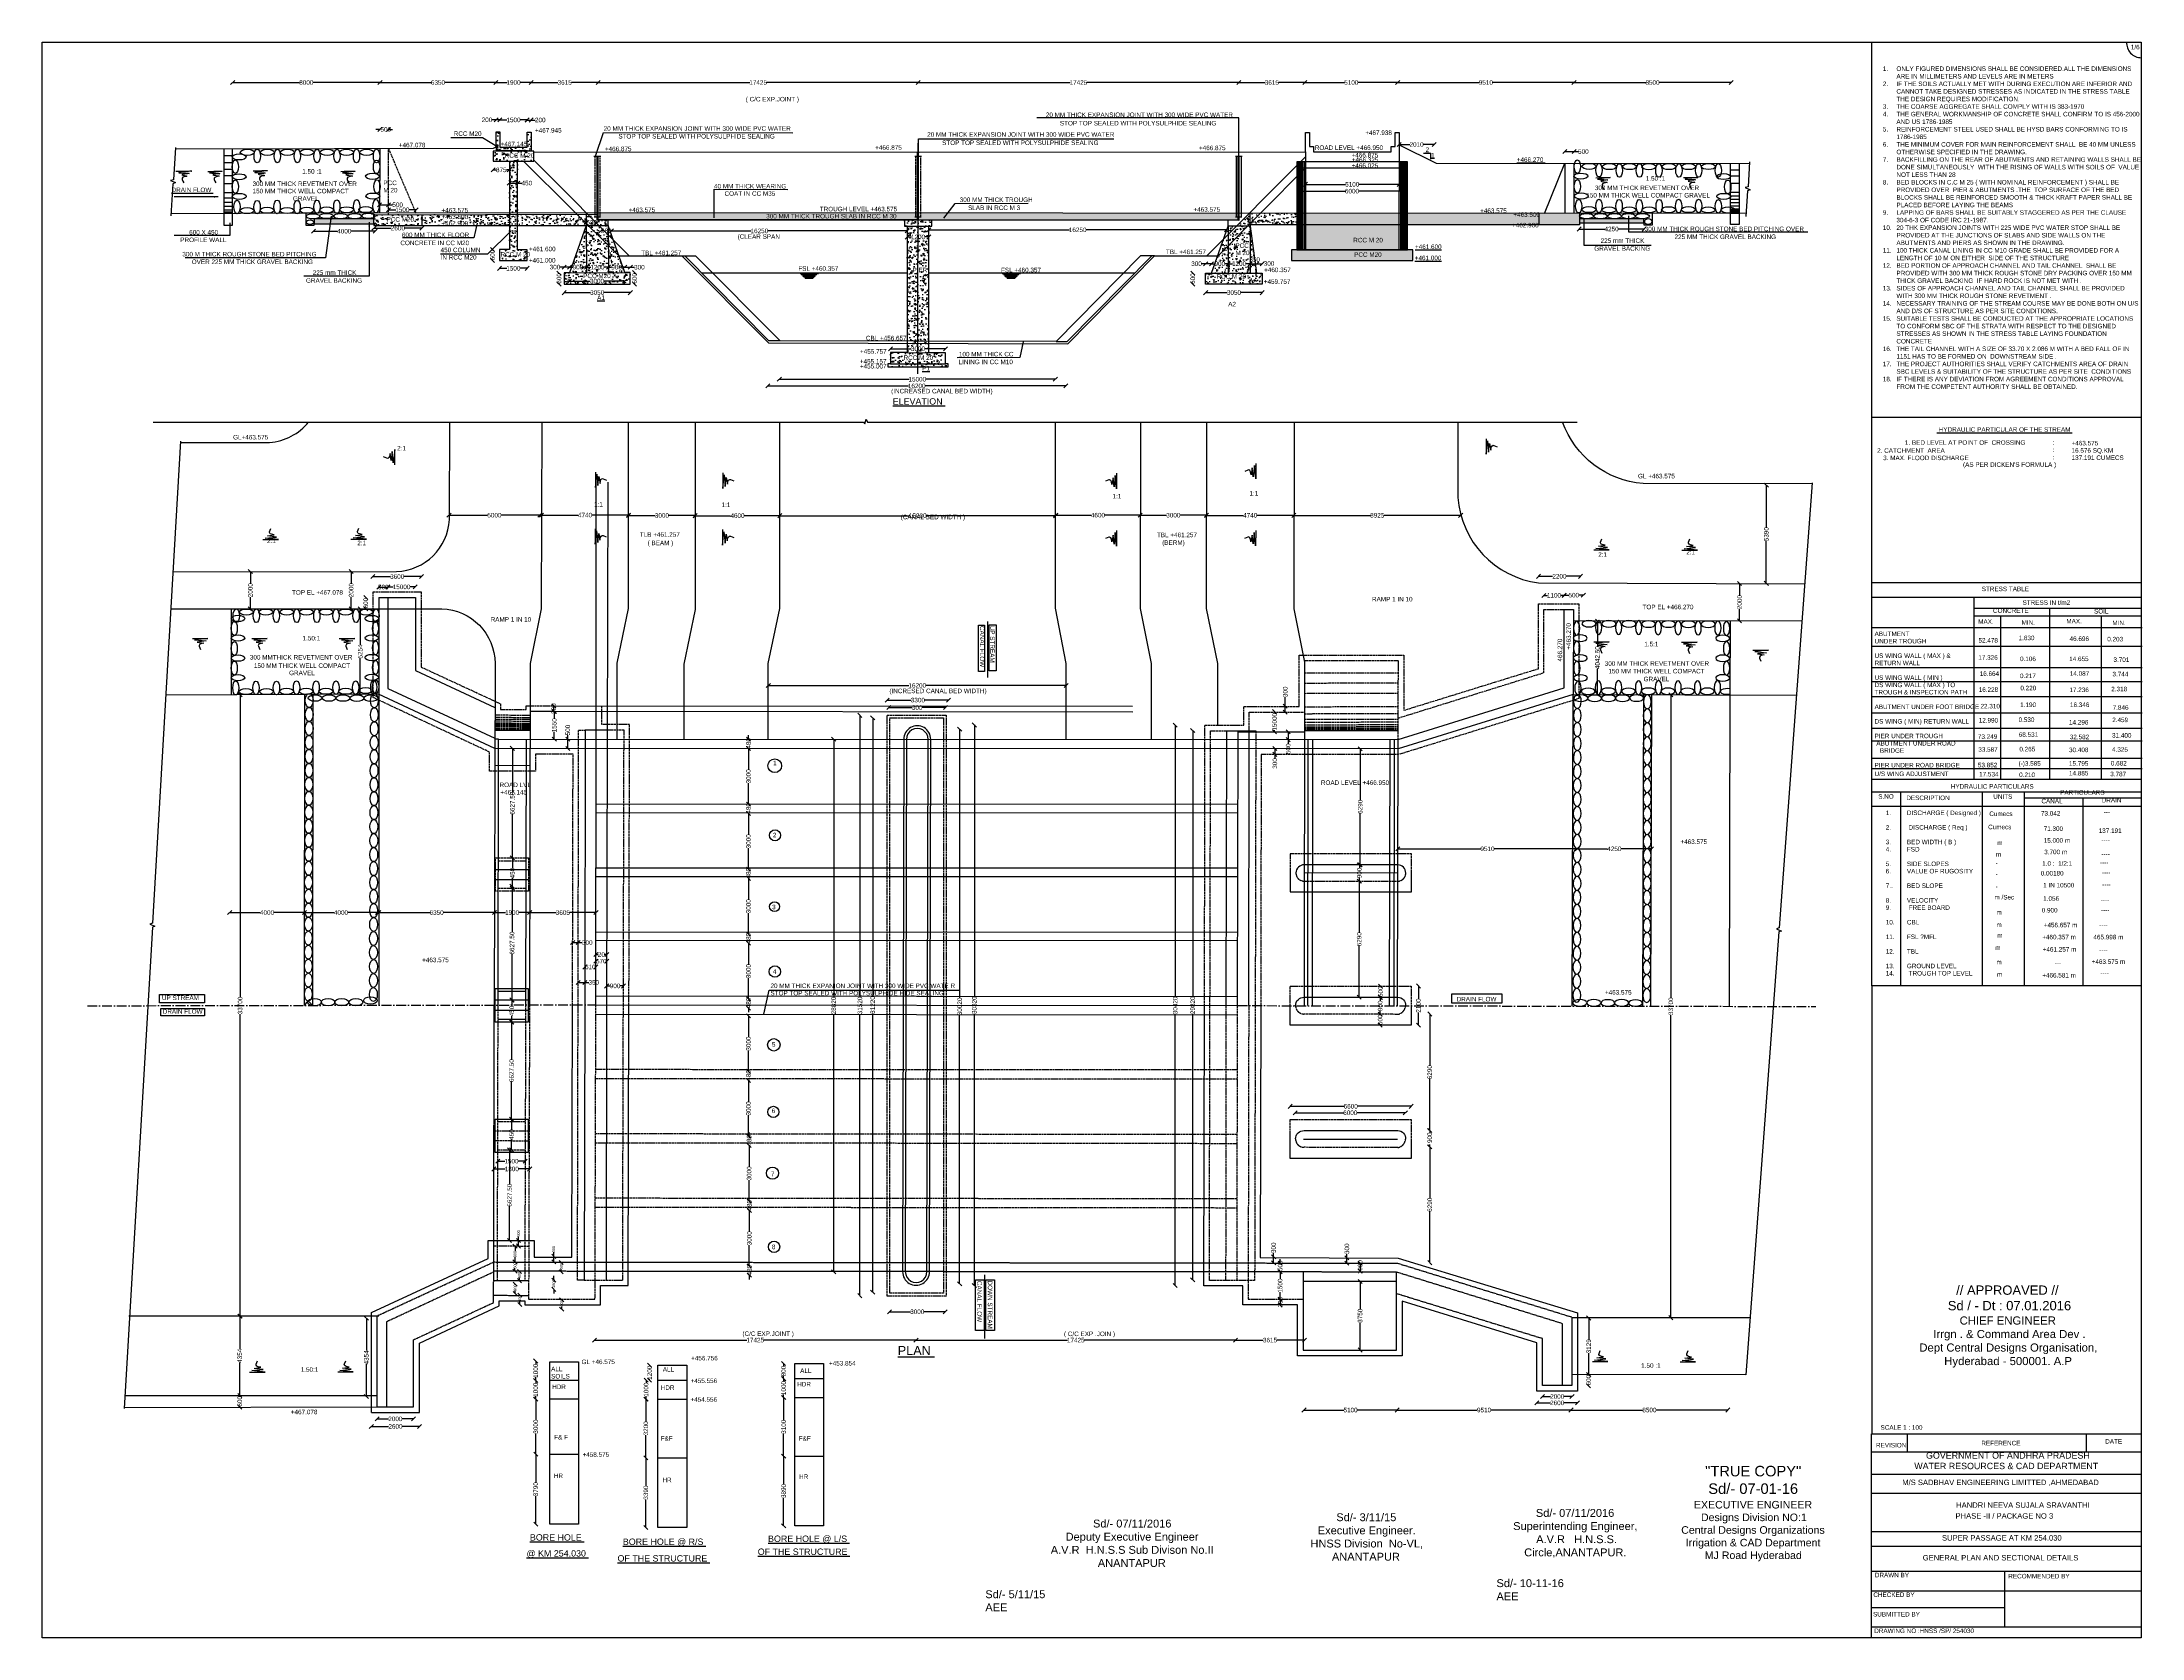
# Model space of a CAD drawing. Header units: feet. Extents: x 5124 to 2925857, y 2311 to 44697474.
# Drawn here: x 2810208 to 2925857, y 44609612 to 44697474 of the extents above.
import ezdxf

# ---------------------------------------------------------------- set-up
doc = ezdxf.new("R2010")
doc.units = ezdxf.units.FT
doc.header["$MEASUREMENT"] = 0
doc.linetypes.add('ACAD_ISO02W100', pattern=[15, 12, -3])
doc.linetypes.add('ACAD_ISO10W100', pattern=[18, 12, -3, 0, -3])
for name, color, linetype in [('DIMENSION', 7, 'Continuous'), ('DRAWING', 2, 'Continuous'), ('TEXT', 7, 'Continuous')]:
    doc.layers.add(name, color=color, linetype=linetype)
doc.styles.add('Annotative', font='arial.ttf')
doc.styles.get("Standard").update_dxf_attribs({"font": 'arial.ttf', "height": 250})
doc.dimstyles.get("Standard").update_dxf_attribs({"dimtxt": 250, "dimasz": 225, "dimexe": 0.18, "dimexo": 0.0625, "dimgap": 0.09, "dimtad": 0, "dimdec": 0, "dimzin": 0, "dimdsep": 46, "dimtxsty": 'Standard', "dimblk": 'OBLIQUE', "dimcen": 0.09, "dimse1": 1, "dimse2": 1, "dimadec": 0, "dimazin": 0, "dimtfac": 1, "dimtdec": 0, "dimtofl": 0, "dimtmove": 0, "dimatfit": 3, "dimfxl": 1, "dimtolj": 1, "dimtzin": 0, "dimarcsym": 0})
pattern_1 = [(50, (0, 0), (537.945137, -47.0641012), [56.25, -618.75]), (355, (0, 0), (-104.0635, 564.1441), [45, -495]), (100.4514, (44.83, -3.9), (433.882036, 517.0796565), [47.8051425, -525.856584]), (46.1842, (0, 150), (800.430786, -124.139261), [84.375, -928.125]), (96.6356, (66.7, 139.66), (700.997029, 730.588403), [71.707716, -788.78475]), (351.1842, (0, 150), (700.996459, 730.58895), [67.5, -742.5]), (21, (75, 112.5), (447.680289, -301.964168), [56.25, -618.75]), (326, (75, 112.5), (182.486499, 543.862534), [45, -495]), (71.4514, (112.3, 87.34), (630.1669714, 241.8978725), [47.8051425, -525.856584]), (37.5, (0, 0), (9.1198915, 249.6703904), [0, -489, 0, -502.5, 0, -496.875]), (7.5, (0, 0), (197.3021531, 295.8087839), [0, -286.5, 0, -477.75, 0, -189.375]), (327.5, (-167.25, 0), (400.3668271, -16.9161538), [0, -187.5, 0, -585, 0, -776.25]), (317.5, (-242.25, 0), (437.389627, 75.0787367), [0, -243.75, 0, -388.5, 0, -551.25])]

# ---------------------------------------------------------------- blocks, each defined once
blk = doc.blocks.new('_Oblique')
at = {"color": 0, "linetype": 'ByBlock', "lineweight": -2}
blk.add_line((-0.5, -0.5), (0.5, 0.5), dxfattribs=at)
blk = doc.blocks.new('*D4')
at = {"layer": 'Defpoints', "color": 0, "transparency": 16777216}
for p in [(2825154, 44687065), (2828558, 44687065), (2828558, 44687057)]:
    blk.add_point(p, dxfattribs=at)
at = {"layer": 'TEXT', "color": 0, "lineweight": -2, "transparency": 16777216}
for p, q in [((2825154, 44687057), (2826478, 44687057)), ((2828558, 44687057), (2827234, 44687057))]:
    blk.add_line(p, q, dxfattribs=at)
at = {"layer": 'TEXT', "color": 0, "lineweight": -2, "transparency": 16777216, "xscale": 225, "yscale": 225, "zscale": 225, "rotation": 180}
blk.add_blockref('_Oblique', (2825154, 44687057), dxfattribs=at)
at = {"layer": 'TEXT', "color": 0, "lineweight": -2, "transparency": 16777216, "xscale": 225, "yscale": 225, "zscale": 225}
blk.add_blockref('_Oblique', (2828558, 44687057), dxfattribs=at)
at = {"layer": 'TEXT', "color": 0, "transparency": 16777216, "insert": (2826856, 44687057), "char_height": 250, "attachment_point": 5}
blk.add_mtext('\\A1;4000', dxfattribs=at)
blk = doc.blocks.new('*D5')
at = {"layer": 'Defpoints', "color": 0, "transparency": 16777216}
for p in [(2828491, 44687370), (2831121, 44687370), (2831121, 44687226)]:
    blk.add_point(p, dxfattribs=at)
at = {"layer": 'TEXT', "color": 0, "lineweight": -2, "transparency": 16777216}
for p, q in [((2828491, 44687226), (2829431, 44687226)), ((2831121, 44687226), (2830181, 44687226))]:
    blk.add_line(p, q, dxfattribs=at)
at = {"layer": 'TEXT', "color": 0, "lineweight": -2, "transparency": 16777216, "xscale": 225, "yscale": 225, "zscale": 225, "rotation": 180}
blk.add_blockref('_Oblique', (2828491, 44687226), dxfattribs=at)
at = {"layer": 'TEXT', "color": 0, "lineweight": -2, "transparency": 16777216, "xscale": 225, "yscale": 225, "zscale": 225}
blk.add_blockref('_Oblique', (2831121, 44687226), dxfattribs=at)
at = {"layer": 'TEXT', "color": 0, "transparency": 16777216, "insert": (2829806, 44687226), "char_height": 250, "attachment_point": 5}
blk.add_mtext('\\A1;2600', dxfattribs=at)
blk = doc.blocks.new('*D6')
at = {"layer": 'Defpoints', "color": 0, "transparency": 16777216}
for p in [(2829292, 44688203), (2830812, 44688237), (2830812, 44688203)]:
    blk.add_point(p, dxfattribs=at)
at = {"layer": 'TEXT', "color": 0, "lineweight": -2, "transparency": 16777216}
for p, q in [((2829292, 44688237), (2829691, 44688237)), ((2830812, 44688237), (2830413, 44688237))]:
    blk.add_line(p, q, dxfattribs=at)
at = {"layer": 'TEXT', "color": 0, "lineweight": -2, "transparency": 16777216, "xscale": 225, "yscale": 225, "zscale": 225, "rotation": 180}
blk.add_blockref('_Oblique', (2829292, 44688237), dxfattribs=at)
at = {"layer": 'TEXT', "color": 0, "lineweight": -2, "transparency": 16777216, "xscale": 225, "yscale": 225, "zscale": 225}
blk.add_blockref('_Oblique', (2830812, 44688237), dxfattribs=at)
at = {"layer": 'TEXT', "color": 0, "transparency": 16777216, "insert": (2830052, 44688237), "char_height": 250, "attachment_point": 5}
blk.add_mtext('\\A1;1500', dxfattribs=at)
blk = doc.blocks.new('*D7')
at = {"layer": 'Defpoints', "color": 0, "transparency": 16777216}
for p in [(2828799, 44688248), (2829292, 44688514), (2829292, 44688249)]:
    blk.add_point(p, dxfattribs=at)
at = {"layer": 'TEXT', "color": 0, "lineweight": -2, "transparency": 16777216}
for p, q in [((2828799, 44688514), (2829292, 44688514)), ((2829292, 44688514), (2829517, 44688514))]:
    blk.add_line(p, q, dxfattribs=at)
at = {"layer": 'TEXT', "color": 0, "lineweight": -2, "transparency": 16777216, "xscale": 225, "yscale": 225, "zscale": 225, "rotation": 180}
blk.add_blockref('_Oblique', (2828799, 44688514), dxfattribs=at)
at = {"layer": 'TEXT', "color": 0, "lineweight": -2, "transparency": 16777216, "xscale": 225, "yscale": 225, "zscale": 225}
blk.add_blockref('_Oblique', (2829292, 44688514), dxfattribs=at)
at = {"layer": 'TEXT', "color": 0, "transparency": 16777216, "insert": (2829793, 44688514), "char_height": 250, "attachment_point": 5}
blk.add_mtext('\\A1;500', dxfattribs=at)
blk = doc.blocks.new('*D8')
at = {"layer": 'Defpoints', "color": 0, "transparency": 16777216}
for p in [(2835418, 44693191), (2835216, 44692227), (2835418, 44692227)]:
    blk.add_point(p, dxfattribs=at)
at = {"layer": 'TEXT', "color": 0, "lineweight": -2, "transparency": 16777216}
for p, q in [((2835216, 44693191), (2834991, 44693191)), ((2835418, 44693191), (2835216, 44693191))]:
    blk.add_line(p, q, dxfattribs=at)
at = {"layer": 'TEXT', "color": 0, "lineweight": -2, "transparency": 16777216, "xscale": 225, "yscale": 225, "zscale": 225, "rotation": 180}
blk.add_blockref('_Oblique', (2835216, 44693191), dxfattribs=at)
at = {"layer": 'TEXT', "color": 0, "lineweight": -2, "transparency": 16777216, "xscale": 225, "yscale": 225, "zscale": 225}
blk.add_blockref('_Oblique', (2835418, 44693191), dxfattribs=at)
at = {"layer": 'TEXT', "color": 0, "transparency": 16777216, "insert": (2834713, 44693191), "char_height": 250, "attachment_point": 5}
blk.add_mtext('\\A1;200', dxfattribs=at)
blk = doc.blocks.new('*D9')
at = {"layer": 'Defpoints', "color": 0, "transparency": 16777216}
for p in [(2836932, 44693184), (2835418, 44692227), (2836932, 44692227)]:
    blk.add_point(p, dxfattribs=at)
at = {"layer": 'TEXT', "color": 0, "lineweight": -2, "transparency": 16777216}
for p, q in [((2835418, 44693184), (2835814, 44693184)), ((2836932, 44693184), (2836537, 44693184))]:
    blk.add_line(p, q, dxfattribs=at)
at = {"layer": 'TEXT', "color": 0, "lineweight": -2, "transparency": 16777216, "xscale": 225, "yscale": 225, "zscale": 225, "rotation": 180}
blk.add_blockref('_Oblique', (2835418, 44693184), dxfattribs=at)
at = {"layer": 'TEXT', "color": 0, "lineweight": -2, "transparency": 16777216, "xscale": 225, "yscale": 225, "zscale": 225}
blk.add_blockref('_Oblique', (2836932, 44693184), dxfattribs=at)
at = {"layer": 'TEXT', "color": 0, "transparency": 16777216, "insert": (2836175, 44693184), "char_height": 250, "attachment_point": 5}
blk.add_mtext('\\A1;1500', dxfattribs=at)
blk = doc.blocks.new('*D10')
at = {"layer": 'Defpoints', "color": 0, "transparency": 16777216}
for p in [(2837147, 44693180), (2836932, 44692227), (2837147, 44692227)]:
    blk.add_point(p, dxfattribs=at)
at = {"layer": 'TEXT', "color": 0, "lineweight": -2, "transparency": 16777216}
for p, q in [((2836932, 44693180), (2837147, 44693180)), ((2837147, 44693180), (2837372, 44693180))]:
    blk.add_line(p, q, dxfattribs=at)
at = {"layer": 'TEXT', "color": 0, "lineweight": -2, "transparency": 16777216, "xscale": 225, "yscale": 225, "zscale": 225, "rotation": 180}
blk.add_blockref('_Oblique', (2836932, 44693180), dxfattribs=at)
at = {"layer": 'TEXT', "color": 0, "lineweight": -2, "transparency": 16777216, "xscale": 225, "yscale": 225, "zscale": 225}
blk.add_blockref('_Oblique', (2837147, 44693180), dxfattribs=at)
at = {"layer": 'TEXT', "color": 0, "transparency": 16777216, "insert": (2837650, 44693180), "char_height": 250, "attachment_point": 5}
blk.add_mtext('\\A1;200', dxfattribs=at)
blk = doc.blocks.new('*D11')
at = {"layer": 'Defpoints', "color": 0, "transparency": 16777216}
for p in [(2829286, 44692661), (2828818, 44691614), (2829286, 44691615)]:
    blk.add_point(p, dxfattribs=at)
at = {"layer": 'TEXT', "color": 0, "lineweight": -2, "transparency": 16777216}
for p, q in [((2828818, 44692661), (2828593, 44692661)), ((2829286, 44692661), (2829511, 44692661))]:
    blk.add_line(p, q, dxfattribs=at)
at = {"layer": 'TEXT', "color": 0, "lineweight": -2, "transparency": 16777216, "xscale": 225, "yscale": 225, "zscale": 225}
blk.add_blockref('_Oblique', (2828818, 44692661), dxfattribs=at)
at = {"layer": 'TEXT', "color": 0, "lineweight": -2, "transparency": 16777216, "xscale": 225, "yscale": 225, "zscale": 225, "rotation": 180}
blk.add_blockref('_Oblique', (2829286, 44692661), dxfattribs=at)
at = {"layer": 'TEXT', "color": 0, "transparency": 16777216, "insert": (2829142, 44692661), "char_height": 250, "attachment_point": 5}
blk.add_mtext('\\A1;500', dxfattribs=at)
blk = doc.blocks.new('*D12')
at = {"layer": 'Defpoints', "color": 0, "transparency": 16777216}
for p in [(2835945, 44689707), (2836402, 44689707), (2836402, 44689707)]:
    blk.add_point(p, dxfattribs=at)
at = {"layer": 'TEXT', "color": 0, "lineweight": -2, "transparency": 16777216}
for p, q in [((2835945, 44689707), (2836402, 44689707)), ((2836402, 44689707), (2836627, 44689707))]:
    blk.add_line(p, q, dxfattribs=at)
at = {"layer": 'TEXT', "color": 0, "lineweight": -2, "transparency": 16777216, "xscale": 225, "yscale": 225, "zscale": 225, "rotation": 180}
blk.add_blockref('_Oblique', (2835945, 44689707), dxfattribs=at)
at = {"layer": 'TEXT', "color": 0, "lineweight": -2, "transparency": 16777216, "xscale": 225, "yscale": 225, "zscale": 225}
blk.add_blockref('_Oblique', (2836402, 44689707), dxfattribs=at)
at = {"layer": 'TEXT', "color": 0, "transparency": 16777216, "insert": (2836908, 44689707), "char_height": 250, "attachment_point": 5}
blk.add_mtext('\\A1;450', dxfattribs=at)
blk = doc.blocks.new('*D13')
at = {"layer": 'Defpoints', "color": 0, "transparency": 16777216}
for p in [(2879785, 44689645), (2884943, 44689639), (2884943, 44689639)]:
    blk.add_point(p, dxfattribs=at)
at = {"layer": 'TEXT', "color": 0, "lineweight": -2, "transparency": 16777216}
for p, q in [((2879785, 44689639), (2881991, 44689639)), ((2884943, 44689639), (2882737, 44689639))]:
    blk.add_line(p, q, dxfattribs=at)
at = {"layer": 'TEXT', "color": 0, "lineweight": -2, "transparency": 16777216, "xscale": 225, "yscale": 225, "zscale": 225, "rotation": 180}
blk.add_blockref('_Oblique', (2879785, 44689639), dxfattribs=at)
at = {"layer": 'TEXT', "color": 0, "lineweight": -2, "transparency": 16777216, "xscale": 225, "yscale": 225, "zscale": 225}
blk.add_blockref('_Oblique', (2884943, 44689639), dxfattribs=at)
at = {"layer": 'TEXT', "color": 0, "transparency": 16777216, "insert": (2882364, 44689639), "char_height": 250, "attachment_point": 5}
blk.add_mtext('\\A1;5100', dxfattribs=at)
blk = doc.blocks.new('*D14')
at = {"layer": 'Defpoints', "color": 0, "transparency": 16777216}
for p in [(2879425, 44689265), (2879425, 44689265), (2885276, 44689189)]:
    blk.add_point(p, dxfattribs=at)
at = {"layer": 'TEXT', "color": 0, "lineweight": -2, "transparency": 16777216}
for p, q in [((2879425, 44689265), (2881977, 44689265)), ((2885276, 44689265), (2882724, 44689265))]:
    blk.add_line(p, q, dxfattribs=at)
at = {"layer": 'TEXT', "color": 0, "lineweight": -2, "transparency": 16777216, "xscale": 225, "yscale": 225, "zscale": 225, "rotation": 180}
blk.add_blockref('_Oblique', (2879425, 44689265), dxfattribs=at)
at = {"layer": 'TEXT', "color": 0, "lineweight": -2, "transparency": 16777216, "xscale": 225, "yscale": 225, "zscale": 225}
blk.add_blockref('_Oblique', (2885276, 44689265), dxfattribs=at)
at = {"layer": 'TEXT', "color": 0, "transparency": 16777216, "insert": (2882350, 44689265), "char_height": 250, "attachment_point": 5}
blk.add_mtext('\\A1;6000', dxfattribs=at)
blk = doc.blocks.new('*D15')
at = {"layer": 'Defpoints', "color": 0, "transparency": 16777216}
for p in [(2894858, 44687197), (2898438, 44687197), (2898438, 44687178)]:
    blk.add_point(p, dxfattribs=at)
at = {"layer": 'TEXT', "color": 0, "lineweight": -2, "transparency": 16777216}
for p, q in [((2894858, 44687178), (2896270, 44687178)), ((2898438, 44687178), (2897026, 44687178))]:
    blk.add_line(p, q, dxfattribs=at)
at = {"layer": 'TEXT', "color": 0, "lineweight": -2, "transparency": 16777216, "xscale": 225, "yscale": 225, "zscale": 225, "rotation": 180}
blk.add_blockref('_Oblique', (2894858, 44687178), dxfattribs=at)
at = {"layer": 'TEXT', "color": 0, "lineweight": -2, "transparency": 16777216, "xscale": 225, "yscale": 225, "zscale": 225}
blk.add_blockref('_Oblique', (2898438, 44687178), dxfattribs=at)
at = {"layer": 'TEXT', "color": 0, "transparency": 16777216, "insert": (2896648, 44687178), "char_height": 250, "attachment_point": 5}
blk.add_mtext('\\A1;4250', dxfattribs=at)
blk = doc.blocks.new('*D16')
at = {"layer": 'Defpoints', "color": 0, "transparency": 16777216}
for p in [(2894593, 44691442), (2894072, 44690796), (2894593, 44690723)]:
    blk.add_point(p, dxfattribs=at)
at = {"layer": 'TEXT', "color": 0, "lineweight": -2, "transparency": 16777216}
for p, q in [((2894072, 44691442), (2894593, 44691442)), ((2894593, 44691442), (2894818, 44691442))]:
    blk.add_line(p, q, dxfattribs=at)
at = {"layer": 'TEXT', "color": 0, "lineweight": -2, "transparency": 16777216, "xscale": 225, "yscale": 225, "zscale": 225, "rotation": 180}
blk.add_blockref('_Oblique', (2894072, 44691442), dxfattribs=at)
at = {"layer": 'TEXT', "color": 0, "lineweight": -2, "transparency": 16777216, "xscale": 225, "yscale": 225, "zscale": 225}
blk.add_blockref('_Oblique', (2894593, 44691442), dxfattribs=at)
at = {"layer": 'TEXT', "color": 0, "transparency": 16777216, "insert": (2895094, 44691442), "char_height": 250, "attachment_point": 5}
blk.add_mtext('\\A1;500', dxfattribs=at)
blk = doc.blocks.new('*D17')
at = {"layer": 'Defpoints', "color": 0, "transparency": 16777216}
for p in [(2874291, 44684147), (2877409, 44684147), (2877409, 44683677)]:
    blk.add_point(p, dxfattribs=at)
at = {"layer": 'TEXT', "color": 0, "lineweight": -2, "transparency": 16777216}
for p, q in [((2874291, 44683677), (2875477, 44683677)), ((2877409, 44683677), (2876223, 44683677))]:
    blk.add_line(p, q, dxfattribs=at)
at = {"layer": 'TEXT', "color": 0, "lineweight": -2, "transparency": 16777216, "xscale": 225, "yscale": 225, "zscale": 225, "rotation": 180}
blk.add_blockref('_Oblique', (2874291, 44683677), dxfattribs=at)
at = {"layer": 'TEXT', "color": 0, "lineweight": -2, "transparency": 16777216, "xscale": 225, "yscale": 225, "zscale": 225}
blk.add_blockref('_Oblique', (2877409, 44683677), dxfattribs=at)
at = {"layer": 'TEXT', "color": 0, "transparency": 16777216, "insert": (2875850, 44683677), "char_height": 250, "attachment_point": 5}
blk.add_mtext('\\A1;3050', dxfattribs=at)
blk = doc.blocks.new('*D18')
at = {"layer": 'Defpoints', "color": 0, "transparency": 16777216}
for p in [(2874291, 44684755), (2873583, 44684147), (2874291, 44684147)]:
    blk.add_point(p, dxfattribs=at)
at = {"layer": 'TEXT', "color": 0, "lineweight": -2, "transparency": 16777216}
for p, q in [((2873583, 44684755), (2873583, 44684728)), ((2873583, 44684147), (2873583, 44684175))]:
    blk.add_line(p, q, dxfattribs=at)
at = {"layer": 'TEXT', "color": 0, "lineweight": -2, "transparency": 16777216, "xscale": 225, "yscale": 225, "zscale": 225}
for p, rotation in [((2873583, 44684755), 90), ((2873583, 44684147), 270)]:
    blk.add_blockref('_Oblique', p, dxfattribs=dict(at, rotation=rotation))
at = {"layer": 'TEXT', "color": 0, "transparency": 16777216, "insert": (2873583, 44684451), "char_height": 250, "attachment_point": 5, "rotation": 90}
blk.add_mtext('\\A1;600', dxfattribs=at)
blk = doc.blocks.new('*D19')
at = {"layer": 'Defpoints', "color": 0, "transparency": 16777216}
for p in [(2850812, 44678976), (2866015, 44678976), (2866015, 44678908)]:
    blk.add_point(p, dxfattribs=at)
at = {"layer": 'TEXT', "color": 0, "lineweight": -2, "transparency": 16777216}
for p, q in [((2850812, 44678908), (2857955, 44678908)), ((2866015, 44678908), (2858872, 44678908))]:
    blk.add_line(p, q, dxfattribs=at)
at = {"layer": 'TEXT', "color": 0, "lineweight": -2, "transparency": 16777216, "xscale": 225, "yscale": 225, "zscale": 225, "rotation": 180}
blk.add_blockref('_Oblique', (2850812, 44678908), dxfattribs=at)
at = {"layer": 'TEXT', "color": 0, "lineweight": -2, "transparency": 16777216, "xscale": 225, "yscale": 225, "zscale": 225}
blk.add_blockref('_Oblique', (2866015, 44678908), dxfattribs=at)
at = {"layer": 'TEXT', "color": 0, "transparency": 16777216, "insert": (2858414, 44678908), "char_height": 250, "attachment_point": 5}
blk.add_mtext('\\A1;15000', dxfattribs=at)
blk = doc.blocks.new('*D20')
at = {"layer": 'Defpoints', "color": 0, "transparency": 16777216}
for p in [(2850174, 44678565), (2866586, 44678565), (2866586, 44678542)]:
    blk.add_point(p, dxfattribs=at)
at = {"layer": 'TEXT', "color": 0, "lineweight": -2, "transparency": 16777216}
for p, q in [((2850174, 44678542), (2857922, 44678542)), ((2866586, 44678542), (2858838, 44678542))]:
    blk.add_line(p, q, dxfattribs=at)
at = {"layer": 'TEXT', "color": 0, "lineweight": -2, "transparency": 16777216, "xscale": 225, "yscale": 225, "zscale": 225, "rotation": 180}
blk.add_blockref('_Oblique', (2850174, 44678542), dxfattribs=at)
at = {"layer": 'TEXT', "color": 0, "lineweight": -2, "transparency": 16777216, "xscale": 225, "yscale": 225, "zscale": 225}
blk.add_blockref('_Oblique', (2866586, 44678542), dxfattribs=at)
at = {"layer": 'TEXT', "color": 0, "transparency": 16777216, "insert": (2858380, 44678542), "char_height": 250, "attachment_point": 5}
blk.add_mtext('\\A1;16200', dxfattribs=at)
blk = doc.blocks.new('*D21')
at = {"layer": 'Defpoints', "color": 0, "transparency": 16777216}
for p in [(2856933, 44680381), (2859966, 44680587), (2859966, 44680362)]:
    blk.add_point(p, dxfattribs=at)
at = {"layer": 'TEXT', "color": 0, "lineweight": -2, "transparency": 16777216}
for p, q in [((2856933, 44680587), (2858077, 44680587)), ((2859966, 44680587), (2858823, 44680587))]:
    blk.add_line(p, q, dxfattribs=at)
at = {"layer": 'TEXT', "color": 0, "lineweight": -2, "transparency": 16777216, "xscale": 225, "yscale": 225, "zscale": 225, "rotation": 180}
blk.add_blockref('_Oblique', (2856933, 44680587), dxfattribs=at)
at = {"layer": 'TEXT', "color": 0, "lineweight": -2, "transparency": 16777216, "xscale": 225, "yscale": 225, "zscale": 225}
blk.add_blockref('_Oblique', (2859966, 44680587), dxfattribs=at)
at = {"layer": 'TEXT', "color": 0, "transparency": 16777216, "insert": (2858450, 44680587), "char_height": 250, "attachment_point": 5}
blk.add_mtext('\\A1;3000', dxfattribs=at)
blk = doc.blocks.new('*D22')
at = {"layer": 'Defpoints', "color": 0, "transparency": 16777216}
for p in [(2838959, 44684147), (2842607, 44684147), (2842607, 44683677)]:
    blk.add_point(p, dxfattribs=at)
at = {"layer": 'TEXT', "color": 0, "lineweight": -2, "transparency": 16777216}
for p, q in [((2838959, 44683677), (2840410, 44683677)), ((2842607, 44683677), (2841156, 44683677))]:
    blk.add_line(p, q, dxfattribs=at)
at = {"layer": 'TEXT', "color": 0, "lineweight": -2, "transparency": 16777216, "xscale": 225, "yscale": 225, "zscale": 225, "rotation": 180}
blk.add_blockref('_Oblique', (2838959, 44683677), dxfattribs=at)
at = {"layer": 'TEXT', "color": 0, "lineweight": -2, "transparency": 16777216, "xscale": 225, "yscale": 225, "zscale": 225}
blk.add_blockref('_Oblique', (2842607, 44683677), dxfattribs=at)
at = {"layer": 'TEXT', "color": 0, "transparency": 16777216, "insert": (2840783, 44683677), "char_height": 250, "attachment_point": 5}
blk.add_mtext('\\A1;3050', dxfattribs=at)
blk = doc.blocks.new('*D23')
at = {"layer": 'Defpoints', "color": 0, "transparency": 16777216}
for p in [(2838959, 44684755), (2838682, 44684147), (2838959, 44684147)]:
    blk.add_point(p, dxfattribs=at)
at = {"layer": 'TEXT', "color": 0, "lineweight": -2, "transparency": 16777216}
for p, q in [((2838682, 44684755), (2838682, 44684735)), ((2838682, 44684147), (2838682, 44684182))]:
    blk.add_line(p, q, dxfattribs=at)
at = {"layer": 'TEXT', "color": 0, "lineweight": -2, "transparency": 16777216, "xscale": 225, "yscale": 225, "zscale": 225}
for p, rotation in [((2838682, 44684755), 90), ((2838682, 44684147), 270)]:
    blk.add_blockref('_Oblique', p, dxfattribs=dict(at, rotation=rotation))
at = {"layer": 'TEXT', "color": 0, "transparency": 16777216, "insert": (2838682, 44684459), "char_height": 250, "attachment_point": 5, "rotation": 90}
blk.add_mtext('\\A1;600', dxfattribs=at)
blk = doc.blocks.new('*D24')
at = {"layer": 'Defpoints', "color": 0, "transparency": 16777216}
for p in [(2835400, 44685445), (2836928, 44685445), (2836928, 44685015)]:
    blk.add_point(p, dxfattribs=at)
at = {"layer": 'TEXT', "color": 0, "lineweight": -2, "transparency": 16777216}
for p, q in [((2835400, 44685015), (2835803, 44685015)), ((2836928, 44685015), (2836525, 44685015))]:
    blk.add_line(p, q, dxfattribs=at)
at = {"layer": 'TEXT', "color": 0, "lineweight": -2, "transparency": 16777216, "xscale": 225, "yscale": 225, "zscale": 225, "rotation": 180}
blk.add_blockref('_Oblique', (2835400, 44685015), dxfattribs=at)
at = {"layer": 'TEXT', "color": 0, "lineweight": -2, "transparency": 16777216, "xscale": 225, "yscale": 225, "zscale": 225}
blk.add_blockref('_Oblique', (2836928, 44685015), dxfattribs=at)
at = {"layer": 'TEXT', "color": 0, "transparency": 16777216, "insert": (2836164, 44685015), "char_height": 250, "attachment_point": 5}
blk.add_mtext('\\A1;1500', dxfattribs=at)
blk = doc.blocks.new('*D25')
at = {"layer": 'Defpoints', "color": 0, "transparency": 16777216}
for p in [(2835400, 44686048), (2835017, 44685445), (2835400, 44685445)]:
    blk.add_point(p, dxfattribs=at)
at = {"layer": 'TEXT', "color": 0, "lineweight": -2, "transparency": 16777216}
for p, q in [((2835017, 44686048), (2835017, 44686023)), ((2835017, 44685445), (2835017, 44685470))]:
    blk.add_line(p, q, dxfattribs=at)
at = {"layer": 'TEXT', "color": 0, "lineweight": -2, "transparency": 16777216, "xscale": 225, "yscale": 225, "zscale": 225}
for p, rotation in [((2835017, 44686048), 90), ((2835017, 44685445), 270)]:
    blk.add_blockref('_Oblique', p, dxfattribs=dict(at, rotation=rotation))
at = {"layer": 'TEXT', "color": 0, "transparency": 16777216, "insert": (2835017, 44685747), "char_height": 250, "attachment_point": 5, "rotation": 90}
blk.add_mtext('\\A1;600', dxfattribs=at)
blk = doc.blocks.new('*D26')
at = {"layer": 'Defpoints', "color": 0, "transparency": 16777216}
for p in [(2841574, 44686842), (2857857, 44687074), (2857857, 44686842)]:
    blk.add_point(p, dxfattribs=at)
at = {"layer": 'TEXT', "color": 0, "lineweight": -2, "transparency": 16777216}
for p, q in [((2841574, 44687074), (2849257, 44687074)), ((2857857, 44687074), (2850174, 44687074))]:
    blk.add_line(p, q, dxfattribs=at)
at = {"layer": 'TEXT', "color": 0, "lineweight": -2, "transparency": 16777216, "xscale": 225, "yscale": 225, "zscale": 225, "rotation": 180}
blk.add_blockref('_Oblique', (2841574, 44687074), dxfattribs=at)
at = {"layer": 'TEXT', "color": 0, "lineweight": -2, "transparency": 16777216, "xscale": 225, "yscale": 225, "zscale": 225}
blk.add_blockref('_Oblique', (2857857, 44687074), dxfattribs=at)
at = {"layer": 'TEXT', "color": 0, "transparency": 16777216, "insert": (2849716, 44687074), "char_height": 250, "attachment_point": 5}
blk.add_mtext('\\A1;16250', dxfattribs=at)
blk = doc.blocks.new('*D27')
at = {"layer": 'Defpoints', "color": 0, "transparency": 16777216}
for p in [(2859046, 44687074), (2875441, 44687133), (2875441, 44687086)]:
    blk.add_point(p, dxfattribs=at)
at = {"layer": 'TEXT', "color": 0, "lineweight": -2, "transparency": 16777216}
for p, q in [((2859046, 44687133), (2866785, 44687133)), ((2875441, 44687133), (2867702, 44687133))]:
    blk.add_line(p, q, dxfattribs=at)
at = {"layer": 'TEXT', "color": 0, "lineweight": -2, "transparency": 16777216, "xscale": 225, "yscale": 225, "zscale": 225, "rotation": 180}
blk.add_blockref('_Oblique', (2859046, 44687133), dxfattribs=at)
at = {"layer": 'TEXT', "color": 0, "lineweight": -2, "transparency": 16777216, "xscale": 225, "yscale": 225, "zscale": 225}
blk.add_blockref('_Oblique', (2875441, 44687133), dxfattribs=at)
at = {"layer": 'TEXT', "color": 0, "transparency": 16777216, "insert": (2867244, 44687133), "char_height": 250, "attachment_point": 5}
blk.add_mtext('\\A1;16250', dxfattribs=at)
blk = doc.blocks.new('*D28')
at = {"layer": 'Defpoints', "color": 0, "transparency": 16777216}
for p in [(2857857, 44686842), (2859046, 44686842), (2859046, 44686740)]:
    blk.add_point(p, dxfattribs=at)
at = {"layer": 'TEXT', "color": 0, "lineweight": -2, "transparency": 16777216}
for p, q in [((2857857, 44686740), (2858091, 44686740)), ((2859046, 44686740), (2858813, 44686740))]:
    blk.add_line(p, q, dxfattribs=at)
at = {"layer": 'TEXT', "color": 0, "lineweight": -2, "transparency": 16777216, "xscale": 225, "yscale": 225, "zscale": 225, "rotation": 180}
blk.add_blockref('_Oblique', (2857857, 44686740), dxfattribs=at)
at = {"layer": 'TEXT', "color": 0, "lineweight": -2, "transparency": 16777216, "xscale": 225, "yscale": 225, "zscale": 225}
blk.add_blockref('_Oblique', (2859046, 44686740), dxfattribs=at)
at = {"layer": 'TEXT', "color": 0, "transparency": 16777216, "insert": (2858452, 44686740), "char_height": 250, "attachment_point": 5}
blk.add_mtext('\\A1;1200', dxfattribs=at)
blk = doc.blocks.new('*D29')
at = {"layer": 'Defpoints', "color": 0, "transparency": 16777216}
for p in [(2821683, 44668319), (2821683, 44668319), (2821685, 44666268)]:
    blk.add_point(p, dxfattribs=at)
at = {"layer": 'TEXT', "color": 0, "lineweight": -2, "transparency": 16777216}
for p, q in [((2821683, 44668319), (2821683, 44667669)), ((2821683, 44666268), (2821683, 44666919))]:
    blk.add_line(p, q, dxfattribs=at)
at = {"layer": 'TEXT', "color": 0, "lineweight": -2, "transparency": 16777216, "xscale": 225, "yscale": 225, "zscale": 225}
for p, rotation in [((2821683, 44668319), 90), ((2821683, 44666268), 270)]:
    blk.add_blockref('_Oblique', p, dxfattribs=dict(at, rotation=rotation))
at = {"layer": 'TEXT', "color": 0, "transparency": 16777216, "insert": (2821683, 44667294), "char_height": 250, "attachment_point": 5, "rotation": 90}
blk.add_mtext('\\A1;2000', dxfattribs=at)
blk = doc.blocks.new('*D30')
at = {"layer": 'Defpoints', "color": 0, "transparency": 16777216}
for p in [(2827233, 44668323), (2827312, 44668323), (2827313, 44666271)]:
    blk.add_point(p, dxfattribs=at)
at = {"layer": 'TEXT', "color": 0, "lineweight": -2, "transparency": 16777216}
for p, q in [((2827233, 44668323), (2827233, 44667672)), ((2827233, 44666271), (2827233, 44666922))]:
    blk.add_line(p, q, dxfattribs=at)
at = {"layer": 'TEXT', "color": 0, "lineweight": -2, "transparency": 16777216, "xscale": 225, "yscale": 225, "zscale": 225}
for p, rotation in [((2827233, 44668323), 90), ((2827233, 44666271), 270)]:
    blk.add_blockref('_Oblique', p, dxfattribs=dict(at, rotation=rotation))
at = {"layer": 'TEXT', "color": 0, "transparency": 16777216, "insert": (2827233, 44667297), "char_height": 250, "attachment_point": 5, "rotation": 90}
blk.add_mtext('\\A1;2000', dxfattribs=at)
blk = doc.blocks.new('*D31')
at = {"layer": 'Defpoints', "color": 0, "transparency": 16777216}
for p in [(2828427, 44668067), (2831111, 44668067), (2831111, 44668043)]:
    blk.add_point(p, dxfattribs=at)
at = {"layer": 'TEXT', "color": 0, "lineweight": -2, "transparency": 16777216}
for p, q in [((2828427, 44668043), (2829396, 44668043)), ((2831111, 44668043), (2830142, 44668043))]:
    blk.add_line(p, q, dxfattribs=at)
at = {"layer": 'TEXT', "color": 0, "lineweight": -2, "transparency": 16777216, "xscale": 225, "yscale": 225, "zscale": 225, "rotation": 180}
blk.add_blockref('_Oblique', (2828427, 44668043), dxfattribs=at)
at = {"layer": 'TEXT', "color": 0, "lineweight": -2, "transparency": 16777216, "xscale": 225, "yscale": 225, "zscale": 225}
blk.add_blockref('_Oblique', (2831111, 44668043), dxfattribs=at)
at = {"layer": 'TEXT', "color": 0, "transparency": 16777216, "insert": (2829769, 44668043), "char_height": 250, "attachment_point": 5}
blk.add_mtext('\\A1;3600', dxfattribs=at)
blk = doc.blocks.new('*D32')
at = {"layer": 'Defpoints', "color": 0, "transparency": 16777216}
for p in [(2829255, 44667468), (2828755, 44666900), (2829255, 44666900)]:
    blk.add_point(p, dxfattribs=at)
at = {"layer": 'TEXT', "color": 0, "lineweight": -2, "transparency": 16777216}
blk.add_line((2828755, 44667468), (2829255, 44667468), dxfattribs=at)
at = {"layer": 'TEXT', "color": 0, "lineweight": -2, "transparency": 16777216, "xscale": 225, "yscale": 225, "zscale": 225, "rotation": 180}
blk.add_blockref('_Oblique', (2828755, 44667468), dxfattribs=at)
at = {"layer": 'TEXT', "color": 0, "lineweight": -2, "transparency": 16777216, "xscale": 225, "yscale": 225, "zscale": 225}
blk.add_blockref('_Oblique', (2829255, 44667468), dxfattribs=at)
at = {"layer": 'TEXT', "color": 0, "transparency": 16777216, "insert": (2829005, 44667468), "char_height": 250, "attachment_point": 5}
blk.add_mtext('\\A1;500', dxfattribs=at)
blk = doc.blocks.new('*D33')
at = {"layer": 'Defpoints', "color": 0, "transparency": 16777216}
for p in [(2829255, 44667468), (2830762, 44667476), (2830762, 44667468)]:
    blk.add_point(p, dxfattribs=at)
at = {"layer": 'TEXT', "color": 0, "lineweight": -2, "transparency": 16777216}
for p, q in [((2829255, 44667476), (2829550, 44667476)), ((2830762, 44667476), (2830467, 44667476))]:
    blk.add_line(p, q, dxfattribs=at)
at = {"layer": 'TEXT', "color": 0, "lineweight": -2, "transparency": 16777216, "xscale": 225, "yscale": 225, "zscale": 225, "rotation": 180}
blk.add_blockref('_Oblique', (2829255, 44667476), dxfattribs=at)
at = {"layer": 'TEXT', "color": 0, "lineweight": -2, "transparency": 16777216, "xscale": 225, "yscale": 225, "zscale": 225}
blk.add_blockref('_Oblique', (2830762, 44667476), dxfattribs=at)
at = {"layer": 'TEXT', "color": 0, "transparency": 16777216, "insert": (2830009, 44667476), "char_height": 250, "attachment_point": 5}
blk.add_mtext('\\A1;15000', dxfattribs=at)
blk = doc.blocks.new('*D34')
at = {"layer": 'Defpoints', "color": 0, "transparency": 16777216}
for p in [(2828039, 44666272), (2828755, 44666900), (2828755, 44666272)]:
    blk.add_point(p, dxfattribs=at)
at = {"layer": 'TEXT', "color": 0, "lineweight": -2, "transparency": 16777216}
for p, q in [((2828039, 44666900), (2828039, 44666862)), ((2828039, 44666272), (2828039, 44666309))]:
    blk.add_line(p, q, dxfattribs=at)
at = {"layer": 'TEXT', "color": 0, "lineweight": -2, "transparency": 16777216, "xscale": 225, "yscale": 225, "zscale": 225}
for p, rotation in [((2828039, 44666900), 90), ((2828039, 44666272), 270)]:
    blk.add_blockref('_Oblique', p, dxfattribs=dict(at, rotation=rotation))
at = {"layer": 'TEXT', "color": 0, "transparency": 16777216, "insert": (2828039, 44666586), "char_height": 250, "attachment_point": 5, "rotation": 90}
blk.add_mtext('\\A1;600', dxfattribs=at)
blk = doc.blocks.new('*D35')
at = {"layer": 'Defpoints', "color": 0, "transparency": 16777216}
for p in [(2820309, 44661533), (2820309, 44627333), (2821118, 44627333)]:
    blk.add_point(p, dxfattribs=at)
at = {"layer": 'TEXT', "color": 0, "lineweight": -2, "transparency": 16777216}
for p, q in [((2821118, 44661533), (2821118, 44644903)), ((2821118, 44627333), (2821118, 44643963))]:
    blk.add_line(p, q, dxfattribs=at)
at = {"layer": 'TEXT', "color": 0, "lineweight": -2, "transparency": 16777216, "xscale": 225, "yscale": 225, "zscale": 225}
for p, rotation in [((2821118, 44661533), 90), ((2821118, 44627333), 270)]:
    blk.add_blockref('_Oblique', p, dxfattribs=dict(at, rotation=rotation))
at = {"layer": 'TEXT', "color": 0, "transparency": 16777216, "insert": (2821118, 44644433), "char_height": 250, "attachment_point": 5, "rotation": 90}
blk.add_mtext('\\A1;33700', dxfattribs=at)
blk = doc.blocks.new('*D36')
at = {"layer": 'Defpoints', "color": 0, "transparency": 16777216}
for p in [(2821118, 44627333), (2821099, 44622963), (2821118, 44622963)]:
    blk.add_point(p, dxfattribs=at)
at = {"layer": 'TEXT', "color": 0, "lineweight": -2, "transparency": 16777216}
for p, q in [((2821099, 44627333), (2821099, 44625526)), ((2821099, 44622963), (2821099, 44624770))]:
    blk.add_line(p, q, dxfattribs=at)
at = {"layer": 'TEXT', "color": 0, "lineweight": -2, "transparency": 16777216, "xscale": 225, "yscale": 225, "zscale": 225}
for p, rotation in [((2821099, 44627333), 90), ((2821099, 44622963), 270)]:
    blk.add_blockref('_Oblique', p, dxfattribs=dict(at, rotation=rotation))
at = {"layer": 'TEXT', "color": 0, "transparency": 16777216, "insert": (2821099, 44625148), "char_height": 250, "attachment_point": 5, "rotation": 90}
blk.add_mtext('\\A1;4354', dxfattribs=at)
blk = doc.blocks.new('*D37')
at = {"layer": 'Defpoints', "color": 0, "transparency": 16777216}
for p in [(2821099, 44622318), (2821118, 44622963), (2821119, 44622318)]:
    blk.add_point(p, dxfattribs=at)
at = {"layer": 'TEXT', "color": 0, "lineweight": -2, "transparency": 16777216}
for p, q in [((2821099, 44622963), (2821099, 44622917)), ((2821099, 44622318), (2821099, 44622364))]:
    blk.add_line(p, q, dxfattribs=at)
at = {"layer": 'TEXT', "color": 0, "lineweight": -2, "transparency": 16777216, "xscale": 225, "yscale": 225, "zscale": 225}
for p, rotation in [((2821099, 44622963), 90), ((2821099, 44622318), 270)]:
    blk.add_blockref('_Oblique', p, dxfattribs=dict(at, rotation=rotation))
at = {"layer": 'TEXT', "color": 0, "transparency": 16777216, "insert": (2821099, 44622640), "char_height": 250, "attachment_point": 5, "rotation": 90}
blk.add_mtext('\\A1;600', dxfattribs=at)
blk = doc.blocks.new('*D38')
at = {"layer": 'Defpoints', "color": 0, "transparency": 16777216}
for p in [(2827704, 44627216), (2828070, 44627216), (2827704, 44622905)]:
    blk.add_point(p, dxfattribs=at)
at = {"layer": 'TEXT', "color": 0, "lineweight": -2, "transparency": 16777216}
for p, q in [((2828070, 44627216), (2828070, 44625438)), ((2828070, 44622905), (2828070, 44624682))]:
    blk.add_line(p, q, dxfattribs=at)
at = {"layer": 'TEXT', "color": 0, "lineweight": -2, "transparency": 16777216, "xscale": 225, "yscale": 225, "zscale": 225}
for p, rotation in [((2828070, 44627216), 90), ((2828070, 44622905), 270)]:
    blk.add_blockref('_Oblique', p, dxfattribs=dict(at, rotation=rotation))
at = {"layer": 'TEXT', "color": 0, "transparency": 16777216, "insert": (2828070, 44625060), "char_height": 250, "attachment_point": 5, "rotation": 90}
blk.add_mtext('\\A1;4354', dxfattribs=at)
blk = doc.blocks.new('*D39')
at = {"layer": 'Defpoints', "color": 0, "transparency": 16777216}
for p in [(2828662, 44622329), (2830672, 44622329), (2830672, 44621674)]:
    blk.add_point(p, dxfattribs=at)
at = {"layer": 'TEXT', "color": 0, "lineweight": -2, "transparency": 16777216}
for p, q in [((2828662, 44621674), (2829292, 44621674)), ((2830672, 44621674), (2830042, 44621674))]:
    blk.add_line(p, q, dxfattribs=at)
at = {"layer": 'TEXT', "color": 0, "lineweight": -2, "transparency": 16777216, "xscale": 225, "yscale": 225, "zscale": 225, "rotation": 180}
blk.add_blockref('_Oblique', (2828662, 44621674), dxfattribs=at)
at = {"layer": 'TEXT', "color": 0, "lineweight": -2, "transparency": 16777216, "xscale": 225, "yscale": 225, "zscale": 225}
blk.add_blockref('_Oblique', (2830672, 44621674), dxfattribs=at)
at = {"layer": 'TEXT', "color": 0, "transparency": 16777216, "insert": (2829667, 44621674), "char_height": 250, "attachment_point": 5}
blk.add_mtext('\\A1;2000', dxfattribs=at)
blk = doc.blocks.new('*D40')
at = {"layer": 'Defpoints', "color": 0, "transparency": 16777216}
for p in [(2828347, 44622019), (2831000, 44622019), (2828347, 44621260)]:
    blk.add_point(p, dxfattribs=at)
at = {"layer": 'TEXT', "color": 0, "lineweight": -2, "transparency": 16777216}
for p, q in [((2828347, 44621260), (2829298, 44621260)), ((2831000, 44621260), (2830049, 44621260))]:
    blk.add_line(p, q, dxfattribs=at)
at = {"layer": 'TEXT', "color": 0, "lineweight": -2, "transparency": 16777216, "xscale": 225, "yscale": 225, "zscale": 225, "rotation": 180}
blk.add_blockref('_Oblique', (2828347, 44621260), dxfattribs=at)
at = {"layer": 'TEXT', "color": 0, "lineweight": -2, "transparency": 16777216, "xscale": 225, "yscale": 225, "zscale": 225}
blk.add_blockref('_Oblique', (2831000, 44621260), dxfattribs=at)
at = {"layer": 'TEXT', "color": 0, "transparency": 16777216, "insert": (2829674, 44621260), "char_height": 250, "attachment_point": 5}
blk.add_mtext('\\A1;2600', dxfattribs=at)
blk = doc.blocks.new('*D41')
at = {"layer": 'Defpoints', "color": 0, "transparency": 16777216}
for p in [(2835977, 44658588), (2835977, 44652555), (2836112, 44652555)]:
    blk.add_point(p, dxfattribs=at)
at = {"layer": 'TEXT', "color": 0, "lineweight": -2, "transparency": 16777216}
for p, q in [((2836112, 44658588), (2836112, 44656188)), ((2836112, 44652555), (2836112, 44654955))]:
    blk.add_line(p, q, dxfattribs=at)
at = {"layer": 'TEXT', "color": 0, "lineweight": -2, "transparency": 16777216, "xscale": 225, "yscale": 225, "zscale": 225}
for p, rotation in [((2836112, 44658588), 90), ((2836112, 44652555), 270)]:
    blk.add_blockref('_Oblique', p, dxfattribs=dict(at, rotation=rotation))
at = {"layer": 'TEXT', "color": 0, "transparency": 16777216, "insert": (2836112, 44655571), "char_height": 250, "attachment_point": 5, "rotation": 90}
blk.add_mtext('\\A1;6627.50', dxfattribs=at)
blk = doc.blocks.new('*D42')
at = {"layer": 'Defpoints', "color": 0, "transparency": 16777216}
for p in [(2836112, 44652555), (2836112, 44652555), (2836108, 44650885)]:
    blk.add_point(p, dxfattribs=at)
at = {"layer": 'TEXT', "color": 0, "lineweight": -2, "transparency": 16777216}
for p, q in [((2836112, 44652555), (2836112, 44652001)), ((2836112, 44650885), (2836112, 44651439))]:
    blk.add_line(p, q, dxfattribs=at)
at = {"layer": 'TEXT', "color": 0, "lineweight": -2, "transparency": 16777216, "xscale": 225, "yscale": 225, "zscale": 225}
for p, rotation in [((2836112, 44652555), 90), ((2836112, 44650885), 270)]:
    blk.add_blockref('_Oblique', p, dxfattribs=dict(at, rotation=rotation))
at = {"layer": 'TEXT', "color": 0, "transparency": 16777216, "insert": (2836112, 44651720), "char_height": 250, "attachment_point": 5, "rotation": 90}
blk.add_mtext('\\A1;450', dxfattribs=at)
blk = doc.blocks.new('*D43')
at = {"layer": 'Defpoints', "color": 0, "transparency": 16777216}
for p in [(2836131, 44650997), (2836080, 44644737), (2836094, 44644737)]:
    blk.add_point(p, dxfattribs=at)
at = {"layer": 'TEXT', "color": 0, "lineweight": -2, "transparency": 16777216}
for p, q in [((2836094, 44650997), (2836094, 44648484)), ((2836094, 44644737), (2836094, 44647251))]:
    blk.add_line(p, q, dxfattribs=at)
at = {"layer": 'TEXT', "color": 0, "lineweight": -2, "transparency": 16777216, "xscale": 225, "yscale": 225, "zscale": 225}
for p, rotation in [((2836094, 44650997), 90), ((2836094, 44644737), 270)]:
    blk.add_blockref('_Oblique', p, dxfattribs=dict(at, rotation=rotation))
at = {"layer": 'TEXT', "color": 0, "transparency": 16777216, "insert": (2836094, 44647867), "char_height": 250, "attachment_point": 5, "rotation": 90}
blk.add_mtext('\\A1;6627.50', dxfattribs=at)
blk = doc.blocks.new('*D44')
at = {"layer": 'Defpoints', "color": 0, "transparency": 16777216}
for p in [(2836080, 44644737), (2836080, 44643523), (2836080, 44643523)]:
    blk.add_point(p, dxfattribs=at)
at = {"layer": 'TEXT', "color": 0, "lineweight": -2, "transparency": 16777216}
for p, q in [((2836080, 44644737), (2836080, 44644411)), ((2836080, 44643523), (2836080, 44643850))]:
    blk.add_line(p, q, dxfattribs=at)
at = {"layer": 'TEXT', "color": 0, "lineweight": -2, "transparency": 16777216, "xscale": 225, "yscale": 225, "zscale": 225}
for p, rotation in [((2836080, 44644737), 90), ((2836080, 44643523), 270)]:
    blk.add_blockref('_Oblique', p, dxfattribs=dict(at, rotation=rotation))
at = {"layer": 'TEXT', "color": 0, "transparency": 16777216, "insert": (2836080, 44644130), "char_height": 250, "attachment_point": 5, "rotation": 90}
blk.add_mtext('\\A1;450', dxfattribs=at)
blk = doc.blocks.new('*D45')
at = {"layer": 'Defpoints', "color": 0, "transparency": 16777216}
for p in [(2836080, 44643523), (2836066, 44638171), (2836066, 44638171)]:
    blk.add_point(p, dxfattribs=at)
at = {"layer": 'TEXT', "color": 0, "lineweight": -2, "transparency": 16777216}
for p, q in [((2836066, 44643523), (2836066, 44641464)), ((2836066, 44638171), (2836066, 44640231))]:
    blk.add_line(p, q, dxfattribs=at)
at = {"layer": 'TEXT', "color": 0, "lineweight": -2, "transparency": 16777216, "xscale": 225, "yscale": 225, "zscale": 225}
for p, rotation in [((2836066, 44643523), 90), ((2836066, 44638171), 270)]:
    blk.add_blockref('_Oblique', p, dxfattribs=dict(at, rotation=rotation))
at = {"layer": 'TEXT', "color": 0, "transparency": 16777216, "insert": (2836066, 44640847), "char_height": 250, "attachment_point": 5, "rotation": 90}
blk.add_mtext('\\A1;6627.50', dxfattribs=at)
blk = doc.blocks.new('*D46')
at = {"layer": 'Defpoints', "color": 0, "transparency": 16777216}
for p in [(2836066, 44638171), (2836061, 44636485), (2836066, 44636485)]:
    blk.add_point(p, dxfattribs=at)
at = {"layer": 'TEXT', "color": 0, "lineweight": -2, "transparency": 16777216}
for p, q in [((2836066, 44638171), (2836066, 44637609)), ((2836066, 44636485), (2836066, 44637047))]:
    blk.add_line(p, q, dxfattribs=at)
at = {"layer": 'TEXT', "color": 0, "lineweight": -2, "transparency": 16777216, "xscale": 225, "yscale": 225, "zscale": 225}
for p, rotation in [((2836066, 44638171), 90), ((2836066, 44636485), 270)]:
    blk.add_blockref('_Oblique', p, dxfattribs=dict(at, rotation=rotation))
at = {"layer": 'TEXT', "color": 0, "transparency": 16777216, "insert": (2836066, 44637328), "char_height": 250, "attachment_point": 5, "rotation": 90}
blk.add_mtext('\\A1;450', dxfattribs=at)
blk = doc.blocks.new('*D47')
at = {"layer": 'Defpoints', "color": 0, "transparency": 16777216}
for p in [(2835095, 44635432), (2837065, 44635432), (2837065, 44635432)]:
    blk.add_point(p, dxfattribs=at)
at = {"layer": 'TEXT', "color": 0, "lineweight": -2, "transparency": 16777216}
for p, q in [((2835095, 44635432), (2835719, 44635432)), ((2837065, 44635432), (2836441, 44635432))]:
    blk.add_line(p, q, dxfattribs=at)
at = {"layer": 'TEXT', "color": 0, "lineweight": -2, "transparency": 16777216, "xscale": 225, "yscale": 225, "zscale": 225, "rotation": 180}
blk.add_blockref('_Oblique', (2835095, 44635432), dxfattribs=at)
at = {"layer": 'TEXT', "color": 0, "lineweight": -2, "transparency": 16777216, "xscale": 225, "yscale": 225, "zscale": 225}
blk.add_blockref('_Oblique', (2837065, 44635432), dxfattribs=at)
at = {"layer": 'TEXT', "color": 0, "transparency": 16777216, "insert": (2836080, 44635432), "char_height": 250, "attachment_point": 5}
blk.add_mtext('\\A1;1800', dxfattribs=at)
blk = doc.blocks.new('*D48')
at = {"layer": 'Defpoints', "color": 0, "transparency": 16777216}
for p in [(2835306, 44635865), (2836815, 44635861), (2836815, 44635861)]:
    blk.add_point(p, dxfattribs=at)
at = {"layer": 'TEXT', "color": 0, "lineweight": -2, "transparency": 16777216}
for p, q in [((2835306, 44635861), (2835699, 44635861)), ((2836815, 44635861), (2836422, 44635861))]:
    blk.add_line(p, q, dxfattribs=at)
at = {"layer": 'TEXT', "color": 0, "lineweight": -2, "transparency": 16777216, "xscale": 225, "yscale": 225, "zscale": 225, "rotation": 180}
blk.add_blockref('_Oblique', (2835306, 44635861), dxfattribs=at)
at = {"layer": 'TEXT', "color": 0, "lineweight": -2, "transparency": 16777216, "xscale": 225, "yscale": 225, "zscale": 225}
blk.add_blockref('_Oblique', (2836815, 44635861), dxfattribs=at)
at = {"layer": 'TEXT', "color": 0, "transparency": 16777216, "insert": (2836061, 44635861), "char_height": 250, "attachment_point": 5}
blk.add_mtext('\\A1;1500', dxfattribs=at)
blk = doc.blocks.new('*D49')
at = {"layer": 'Defpoints', "color": 0, "transparency": 16777216}
for p in [(2836066, 44636485), (2835956, 44631495), (2836066, 44631495)]:
    blk.add_point(p, dxfattribs=at)
at = {"layer": 'TEXT', "color": 0, "lineweight": -2, "transparency": 16777216}
for p, q in [((2835956, 44636485), (2835956, 44634607)), ((2835956, 44631495), (2835956, 44633374))]:
    blk.add_line(p, q, dxfattribs=at)
at = {"layer": 'TEXT', "color": 0, "lineweight": -2, "transparency": 16777216, "xscale": 225, "yscale": 225, "zscale": 225}
for p, rotation in [((2835956, 44636485), 90), ((2835956, 44631495), 270)]:
    blk.add_blockref('_Oblique', p, dxfattribs=dict(at, rotation=rotation))
at = {"layer": 'TEXT', "color": 0, "transparency": 16777216, "insert": (2835956, 44633990), "char_height": 250, "attachment_point": 5, "rotation": 90}
blk.add_mtext('\\A1;6627.50', dxfattribs=at)
blk = doc.blocks.new('*D50')
at = {"layer": 'Defpoints', "color": 0, "transparency": 16777216}
for p in [(2836456, 44631495), (2836456, 44631495), (2836456, 44631192)]:
    blk.add_point(p, dxfattribs=at)
at = {"layer": 'TEXT', "color": 0, "lineweight": -2, "transparency": 16777216}
for p, q in [((2836456, 44631495), (2836456, 44631720)), ((2836456, 44631192), (2836456, 44631495))]:
    blk.add_line(p, q, dxfattribs=at)
at = {"layer": 'TEXT', "color": 0, "lineweight": -2, "transparency": 16777216, "xscale": 225, "yscale": 225, "zscale": 225}
for p, rotation in [((2836456, 44631495), 90), ((2836456, 44631192), 270)]:
    blk.add_blockref('_Oblique', p, dxfattribs=dict(at, rotation=rotation))
at = {"layer": 'TEXT', "color": 0, "transparency": 16777216, "insert": (2836456, 44631886), "char_height": 150, "attachment_point": 5, "rotation": 90, "style": 'Annotative'}
blk.add_mtext('\\A1;300', dxfattribs=at)
blk = doc.blocks.new('*D51')
at = {"layer": 'Defpoints', "color": 0, "transparency": 16777216}
for p in [(2836257, 44631183), (2836454, 44631183), (2836454, 44630310)]:
    blk.add_point(p, dxfattribs=at)
at = {"layer": 'TEXT', "color": 0, "lineweight": -2, "transparency": 16777216}
for p, q in [((2836257, 44631183), (2836257, 44630912)), ((2836257, 44630310), (2836257, 44630581))]:
    blk.add_line(p, q, dxfattribs=at)
at = {"layer": 'TEXT', "color": 0, "lineweight": -2, "transparency": 16777216, "xscale": 225, "yscale": 225, "zscale": 225}
for p, rotation in [((2836257, 44631183), 90), ((2836257, 44630310), 270)]:
    blk.add_blockref('_Oblique', p, dxfattribs=dict(at, rotation=rotation))
at = {"layer": 'TEXT', "color": 0, "transparency": 16777216, "insert": (2836257, 44630746), "char_height": 150, "attachment_point": 5, "rotation": 90, "style": 'Annotative'}
blk.add_mtext('\\A1;900', dxfattribs=at)
blk = doc.blocks.new('*D52')
at = {"layer": 'Defpoints', "color": 0, "transparency": 16777216}
for p in [(2836257, 44630310), (2836256, 44629800), (2836256, 44629800)]:
    blk.add_point(p, dxfattribs=at)
at = {"layer": 'TEXT', "color": 0, "lineweight": -2, "transparency": 16777216}
for p, q in [((2836256, 44630310), (2836256, 44630283)), ((2836256, 44629800), (2836256, 44629952))]:
    blk.add_line(p, q, dxfattribs=at)
at = {"layer": 'TEXT', "color": 0, "lineweight": -2, "transparency": 16777216, "xscale": 225, "yscale": 225, "zscale": 225}
for p, rotation in [((2836256, 44630310), 90), ((2836256, 44629800), 270)]:
    blk.add_blockref('_Oblique', p, dxfattribs=dict(at, rotation=rotation))
at = {"layer": 'TEXT', "color": 0, "transparency": 16777216, "insert": (2836256, 44630118), "char_height": 150, "attachment_point": 5, "rotation": 90, "style": 'Annotative'}
blk.add_mtext('\\A1;500', dxfattribs=at)
blk = doc.blocks.new('*D53')
at = {"layer": 'Defpoints', "color": 0, "transparency": 16777216}
for p in [(2838391, 44630625), (2838391, 44630625), (2838391, 44630322)]:
    blk.add_point(p, dxfattribs=at)
at = {"layer": 'TEXT', "color": 0, "lineweight": -2, "transparency": 16777216}
for p, q in [((2838391, 44630625), (2838391, 44630850)), ((2838391, 44630322), (2838391, 44630625))]:
    blk.add_line(p, q, dxfattribs=at)
at = {"layer": 'TEXT', "color": 0, "lineweight": -2, "transparency": 16777216, "xscale": 225, "yscale": 225, "zscale": 225}
for p, rotation in [((2838391, 44630625), 90), ((2838391, 44630322), 270)]:
    blk.add_blockref('_Oblique', p, dxfattribs=dict(at, rotation=rotation))
at = {"layer": 'TEXT', "color": 0, "transparency": 16777216, "insert": (2838391, 44631015), "char_height": 150, "attachment_point": 5, "rotation": 90, "style": 'Annotative'}
blk.add_mtext('\\A1;300', dxfattribs=at)
blk = doc.blocks.new('*D54')
at = {"layer": 'Defpoints', "color": 0, "transparency": 16777216}
for p in [(2838805, 44630279), (2838805, 44629770), (2838805, 44629770)]:
    blk.add_point(p, dxfattribs=at)
at = {"layer": 'TEXT', "color": 0, "lineweight": -2, "transparency": 16777216}
for p, q in [((2838805, 44630279), (2838805, 44630253)), ((2838805, 44629770), (2838805, 44629922))]:
    blk.add_line(p, q, dxfattribs=at)
at = {"layer": 'TEXT', "color": 0, "lineweight": -2, "transparency": 16777216, "xscale": 225, "yscale": 225, "zscale": 225}
for p, rotation in [((2838805, 44630279), 90), ((2838805, 44629770), 270)]:
    blk.add_blockref('_Oblique', p, dxfattribs=dict(at, rotation=rotation))
at = {"layer": 'TEXT', "color": 0, "transparency": 16777216, "insert": (2838805, 44630087), "char_height": 150, "attachment_point": 5, "rotation": 90, "style": 'Annotative'}
blk.add_mtext('\\A1;500', dxfattribs=at)
blk = doc.blocks.new('*D55')
at = {"layer": 'Defpoints', "color": 0, "transparency": 16777216}
for p in [(2838392, 44629316), (2838391, 44628806), (2838391, 44628806)]:
    blk.add_point(p, dxfattribs=at)
at = {"layer": 'TEXT', "color": 0, "lineweight": -2, "transparency": 16777216}
for p, q in [((2838391, 44629316), (2838391, 44629541)), ((2838391, 44628806), (2838391, 44628581))]:
    blk.add_line(p, q, dxfattribs=at)
at = {"layer": 'TEXT', "color": 0, "lineweight": -2, "transparency": 16777216, "xscale": 225, "yscale": 225, "zscale": 225}
for p, rotation in [((2838391, 44629316), 270), ((2838391, 44628806), 90)]:
    blk.add_blockref('_Oblique', p, dxfattribs=dict(at, rotation=rotation))
at = {"layer": 'TEXT', "color": 0, "transparency": 16777216, "insert": (2838391, 44629124), "char_height": 150, "attachment_point": 5, "rotation": 90, "style": 'Annotative'}
blk.add_mtext('\\A1;1500', dxfattribs=at)
blk = doc.blocks.new('*D56')
at = {"layer": 'Defpoints', "color": 0, "transparency": 16777216}
for p in [(2836501, 44629285), (2836501, 44629285), (2836502, 44629795)]:
    blk.add_point(p, dxfattribs=at)
at = {"layer": 'TEXT', "color": 0, "lineweight": -2, "transparency": 16777216}
for p, q in [((2836501, 44629795), (2836501, 44629769)), ((2836501, 44629285), (2836501, 44629438))]:
    blk.add_line(p, q, dxfattribs=at)
at = {"layer": 'TEXT', "color": 0, "lineweight": -2, "transparency": 16777216, "xscale": 225, "yscale": 225, "zscale": 225}
for p, rotation in [((2836501, 44629795), 90), ((2836501, 44629285), 270)]:
    blk.add_blockref('_Oblique', p, dxfattribs=dict(at, rotation=rotation))
at = {"layer": 'TEXT', "color": 0, "transparency": 16777216, "insert": (2836501, 44629603), "char_height": 150, "attachment_point": 5, "rotation": 90, "style": 'Annotative'}
blk.add_mtext('\\A1;500', dxfattribs=at)
blk = doc.blocks.new('*D57')
at = {"layer": 'Defpoints', "color": 0, "transparency": 16777216}
for p in [(2836264, 44629091), (2836264, 44628581), (2836264, 44628581)]:
    blk.add_point(p, dxfattribs=at)
at = {"layer": 'TEXT', "color": 0, "lineweight": -2, "transparency": 16777216}
for p, q in [((2836264, 44629091), (2836264, 44629065)), ((2836264, 44628581), (2836264, 44628733))]:
    blk.add_line(p, q, dxfattribs=at)
at = {"layer": 'TEXT', "color": 0, "lineweight": -2, "transparency": 16777216, "xscale": 225, "yscale": 225, "zscale": 225}
for p, rotation in [((2836264, 44629091), 90), ((2836264, 44628581), 270)]:
    blk.add_blockref('_Oblique', p, dxfattribs=dict(at, rotation=rotation))
at = {"layer": 'TEXT', "color": 0, "transparency": 16777216, "insert": (2836264, 44628899), "char_height": 150, "attachment_point": 5, "rotation": 90, "style": 'Annotative'}
blk.add_mtext('\\A1;800', dxfattribs=at)
blk = doc.blocks.new('*D58')
at = {"layer": 'Defpoints', "color": 0, "transparency": 16777216}
for p in [(2836520, 44627973), (2836520, 44627973), (2836521, 44628483)]:
    blk.add_point(p, dxfattribs=at)
at = {"layer": 'TEXT', "color": 0, "lineweight": -2, "transparency": 16777216}
for p, q in [((2836520, 44628483), (2836520, 44628456)), ((2836520, 44627973), (2836520, 44628125))]:
    blk.add_line(p, q, dxfattribs=at)
at = {"layer": 'TEXT', "color": 0, "lineweight": -2, "transparency": 16777216, "xscale": 225, "yscale": 225, "zscale": 225}
for p, rotation in [((2836520, 44628483), 90), ((2836520, 44627973), 270)]:
    blk.add_blockref('_Oblique', p, dxfattribs=dict(at, rotation=rotation))
at = {"layer": 'TEXT', "color": 0, "transparency": 16777216, "insert": (2836520, 44628291), "char_height": 150, "attachment_point": 5, "rotation": 90, "style": 'Annotative'}
blk.add_mtext('\\A1;300', dxfattribs=at)
blk = doc.blocks.new('*D59')
at = {"layer": 'Defpoints', "color": 0, "transparency": 16777216}
for p in [(2838827, 44628227), (2838827, 44627717), (2838827, 44627717)]:
    blk.add_point(p, dxfattribs=at)
at = {"layer": 'TEXT', "color": 0, "lineweight": -2, "transparency": 16777216}
for p, q in [((2838827, 44628227), (2838827, 44628200)), ((2838827, 44627717), (2838827, 44627869))]:
    blk.add_line(p, q, dxfattribs=at)
at = {"layer": 'TEXT', "color": 0, "lineweight": -2, "transparency": 16777216, "xscale": 225, "yscale": 225, "zscale": 225}
for p, rotation in [((2838827, 44628227), 90), ((2838827, 44627717), 270)]:
    blk.add_blockref('_Oblique', p, dxfattribs=dict(at, rotation=rotation))
at = {"layer": 'TEXT', "color": 0, "transparency": 16777216, "insert": (2838827, 44628035), "char_height": 150, "attachment_point": 5, "rotation": 90, "style": 'Annotative'}
blk.add_mtext('\\A1;300', dxfattribs=at)
blk = doc.blocks.new('*D60')
at = {"layer": 'Defpoints', "color": 0, "transparency": 16777216}
for p in [(2849054, 44659090), (2849053, 44658581), (2849111, 44658581)]:
    blk.add_point(p, dxfattribs=at)
at = {"layer": 'TEXT', "color": 0, "lineweight": -2, "transparency": 16777216}
for p, q in [((2849111, 44659090), (2849111, 44659315)), ((2849111, 44658581), (2849111, 44658356))]:
    blk.add_line(p, q, dxfattribs=at)
at = {"layer": 'TEXT', "color": 0, "lineweight": -2, "transparency": 16777216, "xscale": 225, "yscale": 225, "zscale": 225}
for p, rotation in [((2849111, 44659090), 270), ((2849111, 44658581), 90)]:
    blk.add_blockref('_Oblique', p, dxfattribs=dict(at, rotation=rotation))
at = {"layer": 'TEXT', "color": 0, "transparency": 16777216, "insert": (2849111, 44658865), "char_height": 250, "attachment_point": 5, "rotation": 90}
blk.add_mtext('\\A1;480', dxfattribs=at)
blk = doc.blocks.new('*D61')
at = {"layer": 'Defpoints', "color": 0, "transparency": 16777216}
for p in [(2849111, 44658581), (2849111, 44655514), (2849112, 44655514)]:
    blk.add_point(p, dxfattribs=at)
at = {"layer": 'TEXT', "color": 0, "lineweight": -2, "transparency": 16777216}
for p, q in [((2849111, 44658581), (2849111, 44657421)), ((2849111, 44655514), (2849111, 44656675))]:
    blk.add_line(p, q, dxfattribs=at)
at = {"layer": 'TEXT', "color": 0, "lineweight": -2, "transparency": 16777216, "xscale": 225, "yscale": 225, "zscale": 225}
for p, rotation in [((2849111, 44658581), 90), ((2849111, 44655514), 270)]:
    blk.add_blockref('_Oblique', p, dxfattribs=dict(at, rotation=rotation))
at = {"layer": 'TEXT', "color": 0, "transparency": 16777216, "insert": (2849111, 44657048), "char_height": 250, "attachment_point": 5, "rotation": 90}
blk.add_mtext('\\A1;3000', dxfattribs=at)
blk = doc.blocks.new('*D62')
at = {"layer": 'Defpoints', "color": 0, "transparency": 16777216}
for p in [(2849053, 44655005), (2849054, 44655513), (2849111, 44655005)]:
    blk.add_point(p, dxfattribs=at)
at = {"layer": 'TEXT', "color": 0, "lineweight": -2, "transparency": 16777216}
for p, q in [((2849111, 44655513), (2849111, 44655738)), ((2849111, 44655005), (2849111, 44654780))]:
    blk.add_line(p, q, dxfattribs=at)
at = {"layer": 'TEXT', "color": 0, "lineweight": -2, "transparency": 16777216, "xscale": 225, "yscale": 225, "zscale": 225}
for p, rotation in [((2849111, 44655513), 270), ((2849111, 44655005), 90)]:
    blk.add_blockref('_Oblique', p, dxfattribs=dict(at, rotation=rotation))
at = {"layer": 'TEXT', "color": 0, "transparency": 16777216, "insert": (2849111, 44655288), "char_height": 250, "attachment_point": 5, "rotation": 90}
blk.add_mtext('\\A1;480', dxfattribs=at)
blk = doc.blocks.new('*D63')
at = {"layer": 'Defpoints', "color": 0, "transparency": 16777216}
for p in [(2849111, 44655005), (2849111, 44651938), (2849112, 44651938)]:
    blk.add_point(p, dxfattribs=at)
at = {"layer": 'TEXT', "color": 0, "lineweight": -2, "transparency": 16777216}
for p, q in [((2849111, 44655005), (2849111, 44653844)), ((2849111, 44651938), (2849111, 44653098))]:
    blk.add_line(p, q, dxfattribs=at)
at = {"layer": 'TEXT', "color": 0, "lineweight": -2, "transparency": 16777216, "xscale": 225, "yscale": 225, "zscale": 225}
for p, rotation in [((2849111, 44655005), 90), ((2849111, 44651938), 270)]:
    blk.add_blockref('_Oblique', p, dxfattribs=dict(at, rotation=rotation))
at = {"layer": 'TEXT', "color": 0, "transparency": 16777216, "insert": (2849111, 44653471), "char_height": 250, "attachment_point": 5, "rotation": 90}
blk.add_mtext('\\A1;3000', dxfattribs=at)
blk = doc.blocks.new('*D64')
at = {"layer": 'Defpoints', "color": 0, "transparency": 16777216}
for p in [(2849053, 44651431), (2849054, 44651939), (2849111, 44651431)]:
    blk.add_point(p, dxfattribs=at)
at = {"layer": 'TEXT', "color": 0, "lineweight": -2, "transparency": 16777216}
for p, q in [((2849111, 44651939), (2849111, 44652164)), ((2849111, 44651431), (2849111, 44651206))]:
    blk.add_line(p, q, dxfattribs=at)
at = {"layer": 'TEXT', "color": 0, "lineweight": -2, "transparency": 16777216, "xscale": 225, "yscale": 225, "zscale": 225}
for p, rotation in [((2849111, 44651939), 270), ((2849111, 44651431), 90)]:
    blk.add_blockref('_Oblique', p, dxfattribs=dict(at, rotation=rotation))
at = {"layer": 'TEXT', "color": 0, "transparency": 16777216, "insert": (2849111, 44651714), "char_height": 250, "attachment_point": 5, "rotation": 90}
blk.add_mtext('\\A1;480', dxfattribs=at)
blk = doc.blocks.new('*D65')
at = {"layer": 'Defpoints', "color": 0, "transparency": 16777216}
for p in [(2849111, 44651431), (2849111, 44648364), (2849112, 44648364)]:
    blk.add_point(p, dxfattribs=at)
at = {"layer": 'TEXT', "color": 0, "lineweight": -2, "transparency": 16777216}
for p, q in [((2849111, 44651431), (2849111, 44650270)), ((2849111, 44648364), (2849111, 44649524))]:
    blk.add_line(p, q, dxfattribs=at)
at = {"layer": 'TEXT', "color": 0, "lineweight": -2, "transparency": 16777216, "xscale": 225, "yscale": 225, "zscale": 225}
for p, rotation in [((2849111, 44651431), 90), ((2849111, 44648364), 270)]:
    blk.add_blockref('_Oblique', p, dxfattribs=dict(at, rotation=rotation))
at = {"layer": 'TEXT', "color": 0, "transparency": 16777216, "insert": (2849111, 44649897), "char_height": 250, "attachment_point": 5, "rotation": 90}
blk.add_mtext('\\A1;3000', dxfattribs=at)
blk = doc.blocks.new('*D66')
at = {"layer": 'Defpoints', "color": 0, "transparency": 16777216}
for p in [(2849053, 44647858), (2849054, 44648366), (2849111, 44647858)]:
    blk.add_point(p, dxfattribs=at)
at = {"layer": 'TEXT', "color": 0, "lineweight": -2, "transparency": 16777216}
for p, q in [((2849111, 44648366), (2849111, 44648591)), ((2849111, 44647858), (2849111, 44647633))]:
    blk.add_line(p, q, dxfattribs=at)
at = {"layer": 'TEXT', "color": 0, "lineweight": -2, "transparency": 16777216, "xscale": 225, "yscale": 225, "zscale": 225}
for p, rotation in [((2849111, 44648366), 270), ((2849111, 44647858), 90)]:
    blk.add_blockref('_Oblique', p, dxfattribs=dict(at, rotation=rotation))
at = {"layer": 'TEXT', "color": 0, "transparency": 16777216, "insert": (2849111, 44648141), "char_height": 250, "attachment_point": 5, "rotation": 90}
blk.add_mtext('\\A1;480', dxfattribs=at)
blk = doc.blocks.new('*D67')
at = {"layer": 'Defpoints', "color": 0, "transparency": 16777216}
for p in [(2849111, 44647858), (2849111, 44644791), (2849112, 44644791)]:
    blk.add_point(p, dxfattribs=at)
at = {"layer": 'TEXT', "color": 0, "lineweight": -2, "transparency": 16777216}
for p, q in [((2849111, 44647858), (2849111, 44646697)), ((2849111, 44644791), (2849111, 44645952))]:
    blk.add_line(p, q, dxfattribs=at)
at = {"layer": 'TEXT', "color": 0, "lineweight": -2, "transparency": 16777216, "xscale": 225, "yscale": 225, "zscale": 225}
for p, rotation in [((2849111, 44647858), 90), ((2849111, 44644791), 270)]:
    blk.add_blockref('_Oblique', p, dxfattribs=dict(at, rotation=rotation))
at = {"layer": 'TEXT', "color": 0, "transparency": 16777216, "insert": (2849111, 44646325), "char_height": 250, "attachment_point": 5, "rotation": 90}
blk.add_mtext('\\A1;3000', dxfattribs=at)
blk = doc.blocks.new('*D68')
at = {"layer": 'Defpoints', "color": 0, "transparency": 16777216}
for p in [(2849111, 44643867), (2849111, 44640800), (2849112, 44640800)]:
    blk.add_point(p, dxfattribs=at)
at = {"layer": 'TEXT', "color": 0, "lineweight": -2, "transparency": 16777216}
for p, q in [((2849111, 44643867), (2849111, 44642706)), ((2849111, 44640800), (2849111, 44641961))]:
    blk.add_line(p, q, dxfattribs=at)
at = {"layer": 'TEXT', "color": 0, "lineweight": -2, "transparency": 16777216, "xscale": 225, "yscale": 225, "zscale": 225}
for p, rotation in [((2849111, 44643867), 90), ((2849111, 44640800), 270)]:
    blk.add_blockref('_Oblique', p, dxfattribs=dict(at, rotation=rotation))
at = {"layer": 'TEXT', "color": 0, "transparency": 16777216, "insert": (2849111, 44642333), "char_height": 250, "attachment_point": 5, "rotation": 90}
blk.add_mtext('\\A1;3000', dxfattribs=at)
blk = doc.blocks.new('*D69')
at = {"layer": 'Defpoints', "color": 0, "transparency": 16777216}
for p in [(2849053, 44644290), (2849054, 44644798), (2849111, 44644290)]:
    blk.add_point(p, dxfattribs=at)
at = {"layer": 'TEXT', "color": 0, "lineweight": -2, "transparency": 16777216}
for p, q in [((2849111, 44644798), (2849111, 44645023)), ((2849111, 44644290), (2849111, 44644065))]:
    blk.add_line(p, q, dxfattribs=at)
at = {"layer": 'TEXT', "color": 0, "lineweight": -2, "transparency": 16777216, "xscale": 225, "yscale": 225, "zscale": 225}
for p, rotation in [((2849111, 44644798), 270), ((2849111, 44644290), 90)]:
    blk.add_blockref('_Oblique', p, dxfattribs=dict(at, rotation=rotation))
at = {"layer": 'TEXT', "color": 0, "transparency": 16777216, "insert": (2849111, 44644573), "char_height": 250, "attachment_point": 5, "rotation": 90}
blk.add_mtext('\\A1;480', dxfattribs=at)
blk = doc.blocks.new('*D70')
at = {"layer": 'Defpoints', "color": 0, "transparency": 16777216}
for p in [(2853781, 44659096), (2853807, 44659096), (2853781, 44629767)]:
    blk.add_point(p, dxfattribs=at)
at = {"layer": 'TEXT', "color": 0, "lineweight": -2, "transparency": 16777216}
for p, q in [((2853807, 44659096), (2853807, 44644904)), ((2853807, 44629767), (2853807, 44643959))]:
    blk.add_line(p, q, dxfattribs=at)
at = {"layer": 'TEXT', "color": 0, "lineweight": -2, "transparency": 16777216, "xscale": 225, "yscale": 225, "zscale": 225}
for p, rotation in [((2853807, 44659096), 90), ((2853807, 44629767), 270)]:
    blk.add_blockref('_Oblique', p, dxfattribs=dict(at, rotation=rotation))
at = {"layer": 'TEXT', "color": 0, "transparency": 16777216, "insert": (2853807, 44644432), "char_height": 250, "attachment_point": 5, "rotation": 90}
blk.add_mtext('\\A1;28820', dxfattribs=at)
blk = doc.blocks.new('*D71')
at = {"layer": 'Defpoints', "color": 0, "transparency": 16777216}
for p in [(2855397, 44660409), (2855253, 44628458), (2855397, 44628458)]:
    blk.add_point(p, dxfattribs=at)
at = {"layer": 'TEXT', "color": 0, "lineweight": -2, "transparency": 16777216}
for p, q in [((2855253, 44660409), (2855253, 44644904)), ((2855253, 44628458), (2855253, 44643964))]:
    blk.add_line(p, q, dxfattribs=at)
at = {"layer": 'TEXT', "color": 0, "lineweight": -2, "transparency": 16777216, "xscale": 225, "yscale": 225, "zscale": 225}
for p, rotation in [((2855253, 44660409), 90), ((2855253, 44628458), 270)]:
    blk.add_blockref('_Oblique', p, dxfattribs=dict(at, rotation=rotation))
at = {"layer": 'TEXT', "color": 0, "transparency": 16777216, "insert": (2855253, 44644434), "char_height": 250, "attachment_point": 5, "rotation": 90}
blk.add_mtext('\\A1;31520', dxfattribs=at)
blk = doc.blocks.new('*D72')
at = {"layer": 'Defpoints', "color": 0, "transparency": 16777216}
for p in [(2856044, 44660274), (2855954, 44628646), (2856044, 44628646)]:
    blk.add_point(p, dxfattribs=at)
at = {"layer": 'TEXT', "color": 0, "lineweight": -2, "transparency": 16777216}
for p, q in [((2855954, 44660274), (2855954, 44644930)), ((2855954, 44628646), (2855954, 44643990))]:
    blk.add_line(p, q, dxfattribs=at)
at = {"layer": 'TEXT', "color": 0, "lineweight": -2, "transparency": 16777216, "xscale": 225, "yscale": 225, "zscale": 225}
for p, rotation in [((2855954, 44660274), 90), ((2855954, 44628646), 270)]:
    blk.add_blockref('_Oblique', p, dxfattribs=dict(at, rotation=rotation))
at = {"layer": 'TEXT', "color": 0, "transparency": 16777216, "insert": (2855954, 44644460), "char_height": 250, "attachment_point": 5, "rotation": 90}
blk.add_mtext('\\A1;31220', dxfattribs=at)
blk = doc.blocks.new('*D73')
at = {"layer": 'Defpoints', "color": 0, "transparency": 16777216}
for p in [(2856749, 44661201), (2860137, 44661245), (2860137, 44661201)]:
    blk.add_point(p, dxfattribs=at)
at = {"layer": 'TEXT', "color": 0, "lineweight": -2, "transparency": 16777216}
for p, q in [((2856749, 44661245), (2858070, 44661245)), ((2860137, 44661245), (2858816, 44661245))]:
    blk.add_line(p, q, dxfattribs=at)
at = {"layer": 'TEXT', "color": 0, "lineweight": -2, "transparency": 16777216, "xscale": 225, "yscale": 225, "zscale": 225, "rotation": 180}
blk.add_blockref('_Oblique', (2856749, 44661245), dxfattribs=at)
at = {"layer": 'TEXT', "color": 0, "lineweight": -2, "transparency": 16777216, "xscale": 225, "yscale": 225, "zscale": 225}
blk.add_blockref('_Oblique', (2860137, 44661245), dxfattribs=at)
at = {"layer": 'TEXT', "color": 0, "transparency": 16777216, "insert": (2858443, 44661245), "char_height": 250, "attachment_point": 5}
blk.add_mtext('\\A1;3300', dxfattribs=at)
blk = doc.blocks.new('*D74')
at = {"layer": 'Defpoints', "color": 0, "transparency": 16777216}
for p in [(2856846, 44660832), (2859961, 44660832), (2859961, 44660832)]:
    blk.add_point(p, dxfattribs=at)
at = {"layer": 'TEXT', "color": 0, "lineweight": -2, "transparency": 16777216}
for p, q in [((2856846, 44660832), (2858128, 44660832)), ((2859961, 44660832), (2858679, 44660832))]:
    blk.add_line(p, q, dxfattribs=at)
at = {"layer": 'TEXT', "color": 0, "lineweight": -2, "transparency": 16777216, "xscale": 225, "yscale": 225, "zscale": 225, "rotation": 180}
blk.add_blockref('_Oblique', (2856846, 44660832), dxfattribs=at)
at = {"layer": 'TEXT', "color": 0, "lineweight": -2, "transparency": 16777216, "xscale": 225, "yscale": 225, "zscale": 225}
blk.add_blockref('_Oblique', (2859961, 44660832), dxfattribs=at)
at = {"layer": 'TEXT', "color": 0, "transparency": 16777216, "insert": (2858404, 44660832), "char_height": 250, "attachment_point": 5}
blk.add_mtext('\\A1;300', dxfattribs=at)
blk = doc.blocks.new('*D75')
at = {"layer": 'Defpoints', "color": 0, "transparency": 16777216}
for p in [(2860452, 44659646), (2860452, 44629115), (2860745, 44629115)]:
    blk.add_point(p, dxfattribs=at)
at = {"layer": 'TEXT', "color": 0, "lineweight": -2, "transparency": 16777216}
for p, q in [((2860745, 44659646), (2860745, 44644851)), ((2860745, 44629115), (2860745, 44643911))]:
    blk.add_line(p, q, dxfattribs=at)
at = {"layer": 'TEXT', "color": 0, "lineweight": -2, "transparency": 16777216, "xscale": 225, "yscale": 225, "zscale": 225}
for p, rotation in [((2860745, 44659646), 90), ((2860745, 44629115), 270)]:
    blk.add_blockref('_Oblique', p, dxfattribs=dict(at, rotation=rotation))
at = {"layer": 'TEXT', "color": 0, "transparency": 16777216, "insert": (2860745, 44644381), "char_height": 250, "attachment_point": 5, "rotation": 90}
blk.add_mtext('\\A1;30020', dxfattribs=at)
blk = doc.blocks.new('*D76')
at = {"layer": 'Defpoints', "color": 0, "transparency": 16777216}
for p in [(2861046, 44659875), (2861046, 44629024), (2861553, 44629024)]:
    blk.add_point(p, dxfattribs=at)
at = {"layer": 'TEXT', "color": 0, "lineweight": -2, "transparency": 16777216}
for p, q in [((2861553, 44659875), (2861553, 44644920)), ((2861553, 44629024), (2861553, 44643980))]:
    blk.add_line(p, q, dxfattribs=at)
at = {"layer": 'TEXT', "color": 0, "lineweight": -2, "transparency": 16777216, "xscale": 225, "yscale": 225, "zscale": 225}
for p, rotation in [((2861553, 44659875), 90), ((2861553, 44629024), 270)]:
    blk.add_blockref('_Oblique', p, dxfattribs=dict(at, rotation=rotation))
at = {"layer": 'TEXT', "color": 0, "transparency": 16777216, "insert": (2861553, 44644450), "char_height": 250, "attachment_point": 5, "rotation": 90}
blk.add_mtext('\\A1;30320', dxfattribs=at)
blk = doc.blocks.new('*D77')
at = {"layer": 'Defpoints', "color": 0, "transparency": 16777216}
for p in [(2878088, 44660912), (2878088, 44660583), (2878677, 44660583)]:
    blk.add_point(p, dxfattribs=at)
at = {"layer": 'TEXT', "color": 0, "lineweight": -2, "transparency": 16777216}
for p, q in [((2878677, 44660912), (2878677, 44661424)), ((2878677, 44660583), (2878677, 44660912))]:
    blk.add_line(p, q, dxfattribs=at)
at = {"layer": 'TEXT', "color": 0, "lineweight": -2, "transparency": 16777216, "xscale": 225, "yscale": 225, "zscale": 225}
for p, rotation in [((2878677, 44660912), 90), ((2878677, 44660583), 270)]:
    blk.add_blockref('_Oblique', p, dxfattribs=dict(at, rotation=rotation))
at = {"layer": 'TEXT', "color": 0, "transparency": 16777216, "insert": (2878677, 44661700), "char_height": 250, "attachment_point": 5, "rotation": 90}
blk.add_mtext('\\A1;300', dxfattribs=at)
blk = doc.blocks.new('*D78')
at = {"layer": 'Defpoints', "color": 0, "transparency": 16777216}
for p in [(2878677, 44660607), (2878088, 44659493), (2878677, 44659493)]:
    blk.add_point(p, dxfattribs=at)
at = {"layer": 'TEXT', "color": 0, "lineweight": -2, "transparency": 16777216}
for p, q in [((2878088, 44660607), (2878088, 44660508)), ((2878088, 44659493), (2878088, 44659592))]:
    blk.add_line(p, q, dxfattribs=at)
at = {"layer": 'TEXT', "color": 0, "lineweight": -2, "transparency": 16777216, "xscale": 225, "yscale": 225, "zscale": 225}
for p, rotation in [((2878088, 44660607), 90), ((2878088, 44659493), 270)]:
    blk.add_blockref('_Oblique', p, dxfattribs=dict(at, rotation=rotation))
at = {"layer": 'TEXT', "color": 0, "transparency": 16777216, "insert": (2878088, 44660050), "char_height": 250, "attachment_point": 5, "rotation": 90}
blk.add_mtext('\\A1;15000', dxfattribs=at)
blk = doc.blocks.new('*D79')
at = {"layer": 'Defpoints', "color": 0, "transparency": 16777216}
for p in [(2878829, 44659499), (2878829, 44659069), (2878837, 44659069)]:
    blk.add_point(p, dxfattribs=at)
at = {"layer": 'TEXT', "color": 0, "lineweight": -2, "transparency": 16777216}
for p, q in [((2878837, 44659499), (2878837, 44659069)), ((2878837, 44659069), (2878837, 44658844))]:
    blk.add_line(p, q, dxfattribs=at)
at = {"layer": 'TEXT', "color": 0, "lineweight": -2, "transparency": 16777216, "xscale": 225, "yscale": 225, "zscale": 225}
for p, rotation in [((2878837, 44659499), 90), ((2878837, 44659069), 270)]:
    blk.add_blockref('_Oblique', p, dxfattribs=dict(at, rotation=rotation))
at = {"layer": 'TEXT', "color": 0, "transparency": 16777216, "insert": (2878837, 44658568), "char_height": 250, "attachment_point": 5, "rotation": 90}
blk.add_mtext('\\A1;500', dxfattribs=at)
blk = doc.blocks.new('*D80')
at = {"layer": 'Defpoints', "color": 0, "transparency": 16777216}
for p in [(2878104, 44658584), (2878104, 44658258), (2878104, 44658258)]:
    blk.add_point(p, dxfattribs=at)
at = {"layer": 'TEXT', "color": 0, "lineweight": -2, "transparency": 16777216}
for p, q in [((2878104, 44658584), (2878104, 44658258)), ((2878104, 44658258), (2878104, 44658033))]:
    blk.add_line(p, q, dxfattribs=at)
at = {"layer": 'TEXT', "color": 0, "lineweight": -2, "transparency": 16777216, "xscale": 225, "yscale": 225, "zscale": 225}
for p, rotation in [((2878104, 44658584), 90), ((2878104, 44658258), 270)]:
    blk.add_blockref('_Oblique', p, dxfattribs=dict(at, rotation=rotation))
at = {"layer": 'TEXT', "color": 0, "transparency": 16777216, "insert": (2878104, 44657757), "char_height": 250, "attachment_point": 5, "rotation": 90}
blk.add_mtext('\\A1;300', dxfattribs=at)
blk = doc.blocks.new('*D81')
at = {"layer": 'Defpoints', "color": 0, "transparency": 16777216}
for p in [(2878036, 44630592), (2878051, 44630592), (2878051, 44630260)]:
    blk.add_point(p, dxfattribs=at)
at = {"layer": 'TEXT', "color": 0, "lineweight": -2, "transparency": 16777216}
for p, q in [((2878036, 44630592), (2878036, 44630817)), ((2878036, 44630260), (2878036, 44630592))]:
    blk.add_line(p, q, dxfattribs=at)
at = {"layer": 'TEXT', "color": 0, "lineweight": -2, "transparency": 16777216, "xscale": 225, "yscale": 225, "zscale": 225}
for p, rotation in [((2878036, 44630592), 90), ((2878036, 44630260), 270)]:
    blk.add_blockref('_Oblique', p, dxfattribs=dict(at, rotation=rotation))
at = {"layer": 'TEXT', "color": 0, "transparency": 16777216, "insert": (2878036, 44631093), "char_height": 250, "attachment_point": 5, "rotation": 90}
blk.add_mtext('\\A1;300', dxfattribs=at)
blk = doc.blocks.new('*D82')
at = {"layer": 'Defpoints', "color": 0, "transparency": 16777216}
for p in [(2878031, 44630245), (2878393, 44630245), (2878031, 44629768)]:
    blk.add_point(p, dxfattribs=at)
at = {"layer": 'TEXT', "color": 0, "lineweight": -2, "transparency": 16777216}
for p, q in [((2878393, 44630245), (2878393, 44630470)), ((2878393, 44629768), (2878393, 44629543))]:
    blk.add_line(p, q, dxfattribs=at)
at = {"layer": 'TEXT', "color": 0, "lineweight": -2, "transparency": 16777216, "xscale": 225, "yscale": 225, "zscale": 225}
for p, rotation in [((2878393, 44630245), 270), ((2878393, 44629768), 90)]:
    blk.add_blockref('_Oblique', p, dxfattribs=dict(at, rotation=rotation))
at = {"layer": 'TEXT', "color": 0, "transparency": 16777216, "insert": (2878393, 44630105), "char_height": 250, "attachment_point": 5, "rotation": 90}
blk.add_mtext('\\A1;500', dxfattribs=at)
blk = doc.blocks.new('*D83')
at = {"layer": 'Defpoints', "color": 0, "transparency": 16777216}
for p in [(2878402, 44629775), (2878393, 44628243), (2878402, 44628243)]:
    blk.add_point(p, dxfattribs=at)
at = {"layer": 'TEXT', "color": 0, "lineweight": -2, "transparency": 16777216}
for p, q in [((2878393, 44629775), (2878393, 44629370)), ((2878393, 44628243), (2878393, 44628648))]:
    blk.add_line(p, q, dxfattribs=at)
at = {"layer": 'TEXT', "color": 0, "lineweight": -2, "transparency": 16777216, "xscale": 225, "yscale": 225, "zscale": 225}
for p, rotation in [((2878393, 44629775), 90), ((2878393, 44628243), 270)]:
    blk.add_blockref('_Oblique', p, dxfattribs=dict(at, rotation=rotation))
at = {"layer": 'TEXT', "color": 0, "transparency": 16777216, "insert": (2878393, 44629009), "char_height": 250, "attachment_point": 5, "rotation": 90}
blk.add_mtext('\\A1;1500', dxfattribs=at)
blk = doc.blocks.new('*D84')
at = {"layer": 'Defpoints', "color": 0, "transparency": 16777216}
for p in [(2878393, 44628260), (2878393, 44627943), (2878398, 44627943)]:
    blk.add_point(p, dxfattribs=at)
at = {"layer": 'TEXT', "color": 0, "lineweight": -2, "transparency": 16777216}
blk.add_line((2878398, 44628260), (2878398, 44627943), dxfattribs=at)
at = {"layer": 'TEXT', "color": 0, "lineweight": -2, "transparency": 16777216, "xscale": 225, "yscale": 225, "zscale": 225}
for p, rotation in [((2878398, 44628260), 90), ((2878398, 44627943), 270)]:
    blk.add_blockref('_Oblique', p, dxfattribs=dict(at, rotation=rotation))
at = {"layer": 'TEXT', "color": 0, "transparency": 16777216, "insert": (2878398, 44628101), "char_height": 250, "attachment_point": 5, "rotation": 90}
blk.add_mtext('\\A1;300', dxfattribs=at)
blk = doc.blocks.new('*D85')
at = {"layer": 'Defpoints', "color": 0, "transparency": 16777216}
for p in [(2875941, 44626010), (2875941, 44625974), (2879732, 44625974)]:
    blk.add_point(p, dxfattribs=at)
at = {"layer": 'TEXT', "color": 0, "lineweight": -2, "transparency": 16777216}
for p, q in [((2875941, 44626010), (2877462, 44626010)), ((2879732, 44626010), (2878211, 44626010))]:
    blk.add_line(p, q, dxfattribs=at)
at = {"layer": 'TEXT', "color": 0, "lineweight": -2, "transparency": 16777216, "xscale": 225, "yscale": 225, "zscale": 225, "rotation": 180}
blk.add_blockref('_Oblique', (2875941, 44626010), dxfattribs=at)
at = {"layer": 'TEXT', "color": 0, "lineweight": -2, "transparency": 16777216, "xscale": 225, "yscale": 225, "zscale": 225}
blk.add_blockref('_Oblique', (2879732, 44626010), dxfattribs=at)
at = {"layer": 'TEXT', "color": 0, "transparency": 16777216, "insert": (2877836, 44626010), "char_height": 250, "attachment_point": 5}
blk.add_mtext('\\A1;3615', dxfattribs=at)
blk = doc.blocks.new('*D86')
at = {"layer": 'Defpoints', "color": 0, "transparency": 16777216}
for p in [(2858339, 44626010), (2858339, 44625974), (2875941, 44625974)]:
    blk.add_point(p, dxfattribs=at)
at = {"layer": 'TEXT', "color": 0, "lineweight": -2, "transparency": 16777216}
for p, q in [((2858339, 44626010), (2866681, 44626010)), ((2875941, 44626010), (2867600, 44626010))]:
    blk.add_line(p, q, dxfattribs=at)
at = {"layer": 'TEXT', "color": 0, "lineweight": -2, "transparency": 16777216, "xscale": 225, "yscale": 225, "zscale": 225, "rotation": 180}
blk.add_blockref('_Oblique', (2858339, 44626010), dxfattribs=at)
at = {"layer": 'TEXT', "color": 0, "lineweight": -2, "transparency": 16777216, "xscale": 225, "yscale": 225, "zscale": 225}
blk.add_blockref('_Oblique', (2875941, 44626010), dxfattribs=at)
at = {"layer": 'TEXT', "color": 0, "transparency": 16777216, "insert": (2867140, 44626010), "char_height": 250, "attachment_point": 5}
blk.add_mtext('\\A1;17425', dxfattribs=at)
blk = doc.blocks.new('*D87')
at = {"layer": 'Defpoints', "color": 0, "transparency": 16777216}
for p in [(2840632, 44626010), (2840632, 44626010), (2858339, 44626010)]:
    blk.add_point(p, dxfattribs=at)
at = {"layer": 'TEXT', "color": 0, "lineweight": -2, "transparency": 16777216}
for p, q in [((2840632, 44626010), (2849026, 44626010)), ((2858339, 44626010), (2849945, 44626010))]:
    blk.add_line(p, q, dxfattribs=at)
at = {"layer": 'TEXT', "color": 0, "lineweight": -2, "transparency": 16777216, "xscale": 225, "yscale": 225, "zscale": 225, "rotation": 180}
blk.add_blockref('_Oblique', (2840632, 44626010), dxfattribs=at)
at = {"layer": 'TEXT', "color": 0, "lineweight": -2, "transparency": 16777216, "xscale": 225, "yscale": 225, "zscale": 225}
blk.add_blockref('_Oblique', (2858339, 44626010), dxfattribs=at)
at = {"layer": 'TEXT', "color": 0, "transparency": 16777216, "insert": (2849486, 44626010), "char_height": 250, "attachment_point": 5}
blk.add_mtext('\\A1;17425', dxfattribs=at)
blk = doc.blocks.new('*D88')
at = {"layer": 'Defpoints', "color": 0, "transparency": 16777216}
for p in [(2879707, 44622137), (2884837, 44622162), (2884837, 44622137)]:
    blk.add_point(p, dxfattribs=at)
at = {"layer": 'TEXT', "color": 0, "lineweight": -2, "transparency": 16777216}
for p, q in [((2879707, 44622162), (2881899, 44622162)), ((2884837, 44622162), (2882645, 44622162))]:
    blk.add_line(p, q, dxfattribs=at)
at = {"layer": 'TEXT', "color": 0, "lineweight": -2, "transparency": 16777216, "xscale": 225, "yscale": 225, "zscale": 225, "rotation": 180}
blk.add_blockref('_Oblique', (2879707, 44622162), dxfattribs=at)
at = {"layer": 'TEXT', "color": 0, "lineweight": -2, "transparency": 16777216, "xscale": 225, "yscale": 225, "zscale": 225}
blk.add_blockref('_Oblique', (2884837, 44622162), dxfattribs=at)
at = {"layer": 'TEXT', "color": 0, "transparency": 16777216, "insert": (2882272, 44622162), "char_height": 250, "attachment_point": 5}
blk.add_mtext('\\A1;5100', dxfattribs=at)
blk = doc.blocks.new('*D89')
at = {"layer": 'Defpoints', "color": 0, "transparency": 16777216}
for p in [(2884837, 44622162), (2894412, 44622162), (2894412, 44622162)]:
    blk.add_point(p, dxfattribs=at)
at = {"layer": 'TEXT', "color": 0, "lineweight": -2, "transparency": 16777216}
for p, q in [((2884837, 44622162), (2889251, 44622162)), ((2894412, 44622162), (2889997, 44622162))]:
    blk.add_line(p, q, dxfattribs=at)
at = {"layer": 'TEXT', "color": 0, "lineweight": -2, "transparency": 16777216, "xscale": 225, "yscale": 225, "zscale": 225, "rotation": 180}
blk.add_blockref('_Oblique', (2884837, 44622162), dxfattribs=at)
at = {"layer": 'TEXT', "color": 0, "lineweight": -2, "transparency": 16777216, "xscale": 225, "yscale": 225, "zscale": 225}
blk.add_blockref('_Oblique', (2894412, 44622162), dxfattribs=at)
at = {"layer": 'TEXT', "color": 0, "transparency": 16777216, "insert": (2889624, 44622162), "char_height": 250, "attachment_point": 5}
blk.add_mtext('\\A1;9510', dxfattribs=at)
blk = doc.blocks.new('*D90')
at = {"layer": 'Defpoints', "color": 0, "transparency": 16777216}
for p in [(2894412, 44622162), (2903044, 44622162), (2903044, 44622162)]:
    blk.add_point(p, dxfattribs=at)
at = {"layer": 'TEXT', "color": 0, "lineweight": -2, "transparency": 16777216}
for p, q in [((2894412, 44622162), (2898355, 44622162)), ((2903044, 44622162), (2899101, 44622162))]:
    blk.add_line(p, q, dxfattribs=at)
at = {"layer": 'TEXT', "color": 0, "lineweight": -2, "transparency": 16777216, "xscale": 225, "yscale": 225, "zscale": 225, "rotation": 180}
blk.add_blockref('_Oblique', (2894412, 44622162), dxfattribs=at)
at = {"layer": 'TEXT', "color": 0, "lineweight": -2, "transparency": 16777216, "xscale": 225, "yscale": 225, "zscale": 225}
blk.add_blockref('_Oblique', (2903044, 44622162), dxfattribs=at)
at = {"layer": 'TEXT', "color": 0, "transparency": 16777216, "insert": (2898728, 44622162), "char_height": 250, "attachment_point": 5}
blk.add_mtext('\\A1;8500', dxfattribs=at)
blk = doc.blocks.new('*D91')
at = {"layer": 'Defpoints', "color": 0, "transparency": 16777216}
for p in [(2892837, 44623518), (2894467, 44623518), (2894467, 44622906)]:
    blk.add_point(p, dxfattribs=at)
at = {"layer": 'TEXT', "color": 0, "lineweight": -2, "transparency": 16777216}
for p, q in [((2892837, 44622906), (2893277, 44622906)), ((2894467, 44622906), (2894027, 44622906))]:
    blk.add_line(p, q, dxfattribs=at)
at = {"layer": 'TEXT', "color": 0, "lineweight": -2, "transparency": 16777216, "xscale": 225, "yscale": 225, "zscale": 225, "rotation": 180}
blk.add_blockref('_Oblique', (2892837, 44622906), dxfattribs=at)
at = {"layer": 'TEXT', "color": 0, "lineweight": -2, "transparency": 16777216, "xscale": 225, "yscale": 225, "zscale": 225}
blk.add_blockref('_Oblique', (2894467, 44622906), dxfattribs=at)
at = {"layer": 'TEXT', "color": 0, "transparency": 16777216, "insert": (2893652, 44622906), "char_height": 250, "attachment_point": 5}
blk.add_mtext('\\A1;2000', dxfattribs=at)
blk = doc.blocks.new('*D92')
at = {"layer": 'Defpoints', "color": 0, "transparency": 16777216}
for p in [(2892534, 44623208), (2894767, 44623208), (2892534, 44622553)]:
    blk.add_point(p, dxfattribs=at)
at = {"layer": 'TEXT', "color": 0, "lineweight": -2, "transparency": 16777216}
for p, q in [((2892534, 44622553), (2893275, 44622553)), ((2894767, 44622553), (2894025, 44622553))]:
    blk.add_line(p, q, dxfattribs=at)
at = {"layer": 'TEXT', "color": 0, "lineweight": -2, "transparency": 16777216, "xscale": 225, "yscale": 225, "zscale": 225, "rotation": 180}
blk.add_blockref('_Oblique', (2892534, 44622553), dxfattribs=at)
at = {"layer": 'TEXT', "color": 0, "lineweight": -2, "transparency": 16777216, "xscale": 225, "yscale": 225, "zscale": 225}
blk.add_blockref('_Oblique', (2894767, 44622553), dxfattribs=at)
at = {"layer": 'TEXT', "color": 0, "transparency": 16777216, "insert": (2893650, 44622553), "char_height": 250, "attachment_point": 5}
blk.add_mtext('\\A1;2600', dxfattribs=at)
blk = doc.blocks.new('*D93')
at = {"layer": 'Defpoints', "color": 0, "transparency": 16777216}
for p in [(2895200, 44627228), (2895192, 44624118), (2895386, 44624118)]:
    blk.add_point(p, dxfattribs=at)
at = {"layer": 'TEXT', "color": 0, "lineweight": -2, "transparency": 16777216}
for p, q in [((2895386, 44627228), (2895386, 44626047)), ((2895386, 44624118), (2895386, 44625300))]:
    blk.add_line(p, q, dxfattribs=at)
at = {"layer": 'TEXT', "color": 0, "lineweight": -2, "transparency": 16777216, "xscale": 225, "yscale": 225, "zscale": 225}
for p, rotation in [((2895386, 44627228), 90), ((2895386, 44624118), 270)]:
    blk.add_blockref('_Oblique', p, dxfattribs=dict(at, rotation=rotation))
at = {"layer": 'TEXT', "color": 0, "transparency": 16777216, "insert": (2895386, 44625673), "char_height": 250, "attachment_point": 5, "rotation": 90}
blk.add_mtext('\\A1;3129', dxfattribs=at)
blk = doc.blocks.new('*D94')
at = {"layer": 'Defpoints', "color": 0, "transparency": 16777216}
for p in [(2895379, 44623500), (2895386, 44624118), (2895386, 44623500)]:
    blk.add_point(p, dxfattribs=at)
at = {"layer": 'TEXT', "color": 0, "lineweight": -2, "transparency": 16777216}
for p, q in [((2895379, 44624118), (2895379, 44624086)), ((2895379, 44623500), (2895379, 44623533))]:
    blk.add_line(p, q, dxfattribs=at)
at = {"layer": 'TEXT', "color": 0, "lineweight": -2, "transparency": 16777216, "xscale": 225, "yscale": 225, "zscale": 225}
for p, rotation in [((2895379, 44624118), 90), ((2895379, 44623500), 270)]:
    blk.add_blockref('_Oblique', p, dxfattribs=dict(at, rotation=rotation))
at = {"layer": 'TEXT', "color": 0, "transparency": 16777216, "insert": (2895379, 44623809), "char_height": 250, "attachment_point": 5, "rotation": 90}
blk.add_mtext('\\A1;600', dxfattribs=at)
blk = doc.blocks.new('*D95')
at = {"layer": 'Defpoints', "color": 0, "transparency": 16777216}
for p in [(2882019, 44630251), (2882021, 44630542), (2882072, 44630542)]:
    blk.add_point(p, dxfattribs=at)
at = {"layer": 'TEXT', "color": 0, "lineweight": -2, "transparency": 16777216}
for p, q in [((2882072, 44630542), (2882072, 44630767)), ((2882072, 44630251), (2882072, 44630542))]:
    blk.add_line(p, q, dxfattribs=at)
at = {"layer": 'TEXT', "color": 0, "lineweight": -2, "transparency": 16777216, "xscale": 225, "yscale": 225, "zscale": 225}
for p, rotation in [((2882072, 44630542), 90), ((2882072, 44630251), 270)]:
    blk.add_blockref('_Oblique', p, dxfattribs=dict(at, rotation=rotation))
at = {"layer": 'TEXT', "color": 0, "transparency": 16777216, "insert": (2882072, 44631043), "char_height": 250, "attachment_point": 5, "rotation": 90}
blk.add_mtext('\\A1;300', dxfattribs=at)
blk = doc.blocks.new('*D96')
at = {"layer": 'Defpoints', "color": 0, "transparency": 16777216}
for p in [(2882019, 44630251), (2882072, 44629801), (2882798, 44629801)]:
    blk.add_point(p, dxfattribs=at)
at = {"layer": 'TEXT', "color": 0, "lineweight": -2, "transparency": 16777216}
blk.add_line((2882798, 44630251), (2882798, 44629801), dxfattribs=at)
at = {"layer": 'TEXT', "color": 0, "lineweight": -2, "transparency": 16777216, "xscale": 225, "yscale": 225, "zscale": 225}
for p, rotation in [((2882798, 44630251), 90), ((2882798, 44629801), 270)]:
    blk.add_blockref('_Oblique', p, dxfattribs=dict(at, rotation=rotation))
at = {"layer": 'TEXT', "color": 0, "transparency": 16777216, "insert": (2882798, 44630026), "char_height": 250, "attachment_point": 5, "rotation": 90}
blk.add_mtext('\\A1;1000', dxfattribs=at)
blk = doc.blocks.new('*D97')
at = {"layer": 'Defpoints', "color": 0, "transparency": 16777216}
for p in [(2882022, 44629240), (2882798, 44629240), (2882022, 44625465)]:
    blk.add_point(p, dxfattribs=at)
at = {"layer": 'TEXT', "color": 0, "lineweight": -2, "transparency": 16777216}
for p, q in [((2882798, 44629240), (2882798, 44627726)), ((2882798, 44625465), (2882798, 44626980))]:
    blk.add_line(p, q, dxfattribs=at)
at = {"layer": 'TEXT', "color": 0, "lineweight": -2, "transparency": 16777216, "xscale": 225, "yscale": 225, "zscale": 225}
for p, rotation in [((2882798, 44629240), 90), ((2882798, 44625465), 270)]:
    blk.add_blockref('_Oblique', p, dxfattribs=dict(at, rotation=rotation))
at = {"layer": 'TEXT', "color": 0, "transparency": 16777216, "insert": (2882798, 44627353), "char_height": 250, "attachment_point": 5, "rotation": 90}
blk.add_mtext('\\A1;3750', dxfattribs=at)
blk = doc.blocks.new('*D98')
at = {"layer": 'Defpoints', "color": 0, "transparency": 16777216}
for p in [(2899742, 44661535), (2899911, 44661535), (2899636, 44627249)]:
    blk.add_point(p, dxfattribs=at)
at = {"layer": 'TEXT', "color": 0, "lineweight": -2, "transparency": 16777216}
for p, q in [((2899911, 44661535), (2899911, 44644862)), ((2899911, 44627249), (2899911, 44643922))]:
    blk.add_line(p, q, dxfattribs=at)
at = {"layer": 'TEXT', "color": 0, "lineweight": -2, "transparency": 16777216, "xscale": 225, "yscale": 225, "zscale": 225}
for p, rotation in [((2899911, 44661535), 90), ((2899911, 44627249), 270)]:
    blk.add_blockref('_Oblique', p, dxfattribs=dict(at, rotation=rotation))
at = {"layer": 'TEXT', "color": 0, "transparency": 16777216, "insert": (2899911, 44644392), "char_height": 250, "attachment_point": 5, "rotation": 90}
blk.add_mtext('\\A1;33700', dxfattribs=at)
blk = doc.blocks.new('*D99')
at = {"layer": 'Defpoints', "color": 0, "transparency": 16777216}
for p in [(2885946, 44645508), (2886007, 44645508), (2885946, 44643349)]:
    blk.add_point(p, dxfattribs=at)
at = {"layer": 'TEXT', "color": 0, "lineweight": -2, "transparency": 16777216}
for p, q in [((2886007, 44645508), (2886007, 44644803)), ((2886007, 44643349), (2886007, 44644053))]:
    blk.add_line(p, q, dxfattribs=at)
at = {"layer": 'TEXT', "color": 0, "lineweight": -2, "transparency": 16777216, "xscale": 225, "yscale": 225, "zscale": 225}
for p, rotation in [((2886007, 44645508), 90), ((2886007, 44643349), 270)]:
    blk.add_blockref('_Oblique', p, dxfattribs=dict(at, rotation=rotation))
at = {"layer": 'TEXT', "color": 0, "transparency": 16777216, "insert": (2886007, 44644428), "char_height": 250, "attachment_point": 5, "rotation": 90}
blk.add_mtext('\\A1;2100', dxfattribs=at)
blk = doc.blocks.new('*D100')
at = {"layer": 'Defpoints', "color": 0, "transparency": 16777216}
for p in [(2886601, 44643963), (2886601, 44637557), (2886631, 44637557)]:
    blk.add_point(p, dxfattribs=at)
at = {"layer": 'TEXT', "color": 0, "lineweight": -2, "transparency": 16777216}
for p, q in [((2886631, 44643963), (2886631, 44641134)), ((2886631, 44637557), (2886631, 44640387))]:
    blk.add_line(p, q, dxfattribs=at)
at = {"layer": 'TEXT', "color": 0, "lineweight": -2, "transparency": 16777216, "xscale": 225, "yscale": 225, "zscale": 225}
for p, rotation in [((2886631, 44643963), 90), ((2886631, 44637557), 270)]:
    blk.add_blockref('_Oblique', p, dxfattribs=dict(at, rotation=rotation))
at = {"layer": 'TEXT', "color": 0, "transparency": 16777216, "insert": (2886631, 44640760), "char_height": 250, "attachment_point": 5, "rotation": 90}
blk.add_mtext('\\A1;6290', dxfattribs=at)
blk = doc.blocks.new('*D101')
at = {"layer": 'Defpoints', "color": 0, "transparency": 16777216}
for p in [(2886631, 44637557), (2886630, 44636650), (2886631, 44636650)]:
    blk.add_point(p, dxfattribs=at)
at = {"layer": 'TEXT', "color": 0, "lineweight": -2, "transparency": 16777216}
for p, q in [((2886630, 44637557), (2886630, 44637436)), ((2886630, 44636650), (2886630, 44636772))]:
    blk.add_line(p, q, dxfattribs=at)
at = {"layer": 'TEXT', "color": 0, "lineweight": -2, "transparency": 16777216, "xscale": 225, "yscale": 225, "zscale": 225}
for p, rotation in [((2886630, 44637557), 90), ((2886630, 44636650), 270)]:
    blk.add_blockref('_Oblique', p, dxfattribs=dict(at, rotation=rotation))
at = {"layer": 'TEXT', "color": 0, "transparency": 16777216, "insert": (2886630, 44637104), "char_height": 250, "attachment_point": 5, "rotation": 90}
blk.add_mtext('\\A1; 900', dxfattribs=at)
blk = doc.blocks.new('*D102')
at = {"layer": 'Defpoints', "color": 0, "transparency": 16777216}
for p in [(2886631, 44636650), (2886631, 44630276), (2886635, 44630276)]:
    blk.add_point(p, dxfattribs=at)
at = {"layer": 'TEXT', "color": 0, "lineweight": -2, "transparency": 16777216}
for p, q in [((2886635, 44636650), (2886635, 44633837)), ((2886635, 44630276), (2886635, 44633090))]:
    blk.add_line(p, q, dxfattribs=at)
at = {"layer": 'TEXT', "color": 0, "lineweight": -2, "transparency": 16777216, "xscale": 225, "yscale": 225, "zscale": 225}
for p, rotation in [((2886635, 44636650), 90), ((2886635, 44630276), 270)]:
    blk.add_blockref('_Oblique', p, dxfattribs=dict(at, rotation=rotation))
at = {"layer": 'TEXT', "color": 0, "transparency": 16777216, "insert": (2886635, 44633463), "char_height": 250, "attachment_point": 5, "rotation": 90}
blk.add_mtext('\\A1;6290', dxfattribs=at)
blk = doc.blocks.new('*D103')
at = {"layer": 'Defpoints', "color": 0, "transparency": 16777216}
for p in [(2849055, 44640807), (2849054, 44640299), (2849112, 44640299)]:
    blk.add_point(p, dxfattribs=at)
at = {"layer": 'TEXT', "color": 0, "lineweight": -2, "transparency": 16777216}
for p, q in [((2849112, 44640807), (2849112, 44641032)), ((2849112, 44640299), (2849112, 44640074))]:
    blk.add_line(p, q, dxfattribs=at)
at = {"layer": 'TEXT', "color": 0, "lineweight": -2, "transparency": 16777216, "xscale": 225, "yscale": 225, "zscale": 225}
for p, rotation in [((2849112, 44640807), 270), ((2849112, 44640299), 90)]:
    blk.add_blockref('_Oblique', p, dxfattribs=dict(at, rotation=rotation))
at = {"layer": 'TEXT', "color": 0, "transparency": 16777216, "insert": (2849112, 44640582), "char_height": 250, "attachment_point": 5, "rotation": 90}
blk.add_mtext('\\A1;480', dxfattribs=at)
blk = doc.blocks.new('*D104')
at = {"layer": 'Defpoints', "color": 0, "transparency": 16777216}
for p in [(2849112, 44640298), (2849112, 44637232), (2849113, 44637232)]:
    blk.add_point(p, dxfattribs=at)
at = {"layer": 'TEXT', "color": 0, "lineweight": -2, "transparency": 16777216}
for p, q in [((2849112, 44640298), (2849112, 44639138)), ((2849112, 44637232), (2849112, 44638392))]:
    blk.add_line(p, q, dxfattribs=at)
at = {"layer": 'TEXT', "color": 0, "lineweight": -2, "transparency": 16777216, "xscale": 225, "yscale": 225, "zscale": 225}
for p, rotation in [((2849112, 44640298), 90), ((2849112, 44637232), 270)]:
    blk.add_blockref('_Oblique', p, dxfattribs=dict(at, rotation=rotation))
at = {"layer": 'TEXT', "color": 0, "transparency": 16777216, "insert": (2849112, 44638765), "char_height": 250, "attachment_point": 5, "rotation": 90}
blk.add_mtext('\\A1;3000', dxfattribs=at)
blk = doc.blocks.new('*D105')
at = {"layer": 'Defpoints', "color": 0, "transparency": 16777216}
for p in [(2849093, 44637232), (2849093, 44636723), (2849150, 44636723)]:
    blk.add_point(p, dxfattribs=at)
at = {"layer": 'TEXT', "color": 0, "lineweight": -2, "transparency": 16777216}
for p, q in [((2849150, 44637232), (2849150, 44637457)), ((2849150, 44636723), (2849150, 44636498))]:
    blk.add_line(p, q, dxfattribs=at)
at = {"layer": 'TEXT', "color": 0, "lineweight": -2, "transparency": 16777216, "xscale": 225, "yscale": 225, "zscale": 225}
for p, rotation in [((2849150, 44637232), 270), ((2849150, 44636723), 90)]:
    blk.add_blockref('_Oblique', p, dxfattribs=dict(at, rotation=rotation))
at = {"layer": 'TEXT', "color": 0, "transparency": 16777216, "insert": (2849150, 44637007), "char_height": 250, "attachment_point": 5, "rotation": 90}
blk.add_mtext('\\A1;480', dxfattribs=at)
blk = doc.blocks.new('*D106')
at = {"layer": 'Defpoints', "color": 0, "transparency": 16777216}
for p in [(2849150, 44636723), (2849150, 44633656), (2849152, 44633656)]:
    blk.add_point(p, dxfattribs=at)
at = {"layer": 'TEXT', "color": 0, "lineweight": -2, "transparency": 16777216}
for p, q in [((2849150, 44636723), (2849150, 44635563)), ((2849150, 44633656), (2849150, 44634817))]:
    blk.add_line(p, q, dxfattribs=at)
at = {"layer": 'TEXT', "color": 0, "lineweight": -2, "transparency": 16777216, "xscale": 225, "yscale": 225, "zscale": 225}
for p, rotation in [((2849150, 44636723), 90), ((2849150, 44633656), 270)]:
    blk.add_blockref('_Oblique', p, dxfattribs=dict(at, rotation=rotation))
at = {"layer": 'TEXT', "color": 0, "transparency": 16777216, "insert": (2849150, 44635190), "char_height": 250, "attachment_point": 5, "rotation": 90}
blk.add_mtext('\\A1;3000', dxfattribs=at)
blk = doc.blocks.new('*D107')
at = {"layer": 'Defpoints', "color": 0, "transparency": 16777216}
for p in [(2849104, 44633658), (2849104, 44633150), (2849161, 44633150)]:
    blk.add_point(p, dxfattribs=at)
at = {"layer": 'TEXT', "color": 0, "lineweight": -2, "transparency": 16777216}
for p, q in [((2849161, 44633658), (2849161, 44633883)), ((2849161, 44633150), (2849161, 44632925))]:
    blk.add_line(p, q, dxfattribs=at)
at = {"layer": 'TEXT', "color": 0, "lineweight": -2, "transparency": 16777216, "xscale": 225, "yscale": 225, "zscale": 225}
for p, rotation in [((2849161, 44633658), 270), ((2849161, 44633150), 90)]:
    blk.add_blockref('_Oblique', p, dxfattribs=dict(at, rotation=rotation))
at = {"layer": 'TEXT', "color": 0, "transparency": 16777216, "insert": (2849161, 44633433), "char_height": 250, "attachment_point": 5, "rotation": 90}
blk.add_mtext('\\A1;480', dxfattribs=at)
blk = doc.blocks.new('*D108')
at = {"layer": 'Defpoints', "color": 0, "transparency": 16777216}
for p in [(2849161, 44633150), (2849161, 44630083), (2849163, 44630083)]:
    blk.add_point(p, dxfattribs=at)
at = {"layer": 'TEXT', "color": 0, "lineweight": -2, "transparency": 16777216}
for p, q in [((2849161, 44633150), (2849161, 44631989)), ((2849161, 44630083), (2849161, 44631244))]:
    blk.add_line(p, q, dxfattribs=at)
at = {"layer": 'TEXT', "color": 0, "lineweight": -2, "transparency": 16777216, "xscale": 225, "yscale": 225, "zscale": 225}
for p, rotation in [((2849161, 44633150), 90), ((2849161, 44630083), 270)]:
    blk.add_blockref('_Oblique', p, dxfattribs=dict(at, rotation=rotation))
at = {"layer": 'TEXT', "color": 0, "transparency": 16777216, "insert": (2849161, 44631617), "char_height": 250, "attachment_point": 5, "rotation": 90}
blk.add_mtext('\\A1;3000', dxfattribs=at)
blk = doc.blocks.new('*D109')
at = {"layer": 'Defpoints', "color": 0, "transparency": 16777216}
for p in [(2849104, 44630089), (2849104, 44629580), (2849161, 44629580)]:
    blk.add_point(p, dxfattribs=at)
at = {"layer": 'TEXT', "color": 0, "lineweight": -2, "transparency": 16777216}
for p, q in [((2849161, 44630089), (2849161, 44630314)), ((2849161, 44629580), (2849161, 44629355))]:
    blk.add_line(p, q, dxfattribs=at)
at = {"layer": 'TEXT', "color": 0, "lineweight": -2, "transparency": 16777216, "xscale": 225, "yscale": 225, "zscale": 225}
for p, rotation in [((2849161, 44630089), 270), ((2849161, 44629580), 90)]:
    blk.add_blockref('_Oblique', p, dxfattribs=dict(at, rotation=rotation))
at = {"layer": 'TEXT', "color": 0, "transparency": 16777216, "insert": (2849161, 44629864), "char_height": 250, "attachment_point": 5, "rotation": 90}
blk.add_mtext('\\A1;480', dxfattribs=at)
blk = doc.blocks.new('*D110')
at = {"layer": 'Defpoints', "color": 0, "transparency": 16777216}
for p in [(2837398, 44619727), (2838173, 44619727), (2838173, 44615880)]:
    blk.add_point(p, dxfattribs=at)
at = {"layer": 'TEXT', "color": 0, "lineweight": -2, "transparency": 16777216}
for p, q in [((2837398, 44619727), (2837398, 44618176)), ((2837398, 44615880), (2837398, 44617430))]:
    blk.add_line(p, q, dxfattribs=at)
at = {"layer": 'TEXT', "color": 0, "lineweight": -2, "transparency": 16777216, "xscale": 225, "yscale": 225, "zscale": 225}
for p, rotation in [((2837398, 44619727), 90), ((2837398, 44615880), 270)]:
    blk.add_blockref('_Oblique', p, dxfattribs=dict(at, rotation=rotation))
at = {"layer": 'TEXT', "color": 0, "transparency": 16777216, "insert": (2837398, 44617803), "char_height": 250, "attachment_point": 5, "rotation": 90}
blk.add_mtext('\\A1;3790', dxfattribs=at)
blk = doc.blocks.new('*D111')
at = {"layer": 'Defpoints', "color": 0, "transparency": 16777216}
for p in [(2837398, 44622765), (2837398, 44622765), (2837398, 44619727)]:
    blk.add_point(p, dxfattribs=at)
at = {"layer": 'TEXT', "color": 0, "lineweight": -2, "transparency": 16777216}
for p, q in [((2837398, 44622765), (2837398, 44621619)), ((2837398, 44619727), (2837398, 44620873))]:
    blk.add_line(p, q, dxfattribs=at)
at = {"layer": 'TEXT', "color": 0, "lineweight": -2, "transparency": 16777216, "xscale": 225, "yscale": 225, "zscale": 225}
for p, rotation in [((2837398, 44622765), 90), ((2837398, 44619727), 270)]:
    blk.add_blockref('_Oblique', p, dxfattribs=dict(at, rotation=rotation))
at = {"layer": 'TEXT', "color": 0, "transparency": 16777216, "insert": (2837398, 44621246), "char_height": 250, "attachment_point": 5, "rotation": 90}
blk.add_mtext('\\A1;3000', dxfattribs=at)
blk = doc.blocks.new('*D112')
at = {"layer": 'Defpoints', "color": 0, "transparency": 16777216}
for p in [(2837396, 44623791), (2837398, 44623791), (2837398, 44622765)]:
    blk.add_point(p, dxfattribs=at)
at = {"layer": 'TEXT', "color": 0, "lineweight": -2, "transparency": 16777216}
for p, q in [((2837396, 44623791), (2837396, 44623639)), ((2837396, 44622765), (2837396, 44622917))]:
    blk.add_line(p, q, dxfattribs=at)
at = {"layer": 'TEXT', "color": 0, "lineweight": -2, "transparency": 16777216, "xscale": 225, "yscale": 225, "zscale": 225}
for p, rotation in [((2837396, 44623791), 90), ((2837396, 44622765), 270)]:
    blk.add_blockref('_Oblique', p, dxfattribs=dict(at, rotation=rotation))
at = {"layer": 'TEXT', "color": 0, "transparency": 16777216, "insert": (2837396, 44623278), "char_height": 250, "attachment_point": 5, "rotation": 90}
blk.add_mtext('\\A1;1000', dxfattribs=at)
blk = doc.blocks.new('*D113')
at = {"layer": 'Defpoints', "color": 0, "transparency": 16777216}
for p in [(2837396, 44624860), (2837398, 44624860), (2837398, 44623791)]:
    blk.add_point(p, dxfattribs=at)
at = {"layer": 'TEXT', "color": 0, "lineweight": -2, "transparency": 16777216}
for p, q in [((2837396, 44624860), (2837396, 44624687)), ((2837396, 44623791), (2837396, 44623964))]:
    blk.add_line(p, q, dxfattribs=at)
at = {"layer": 'TEXT', "color": 0, "lineweight": -2, "transparency": 16777216, "xscale": 225, "yscale": 225, "zscale": 225}
for p, rotation in [((2837396, 44624860), 90), ((2837396, 44623791), 270)]:
    blk.add_blockref('_Oblique', p, dxfattribs=dict(at, rotation=rotation))
at = {"layer": 'TEXT', "color": 0, "transparency": 16777216, "insert": (2837396, 44624325), "char_height": 250, "attachment_point": 5, "rotation": 90}
blk.add_mtext('\\A1;1000', dxfattribs=at)
blk = doc.blocks.new('*D114')
at = {"layer": 'Defpoints', "color": 0, "transparency": 16777216}
for p in [(2872951, 44659863), (2872616, 44629011), (2872951, 44629011)]:
    blk.add_point(p, dxfattribs=at)
at = {"layer": 'TEXT', "color": 0, "lineweight": -2, "transparency": 16777216}
for p, q in [((2872616, 44659863), (2872616, 44644907)), ((2872616, 44629011), (2872616, 44643967))]:
    blk.add_line(p, q, dxfattribs=at)
at = {"layer": 'TEXT', "color": 0, "lineweight": -2, "transparency": 16777216, "xscale": 225, "yscale": 225, "zscale": 225}
for p, rotation in [((2872616, 44659863), 90), ((2872616, 44629011), 270)]:
    blk.add_blockref('_Oblique', p, dxfattribs=dict(at, rotation=rotation))
at = {"layer": 'TEXT', "color": 0, "transparency": 16777216, "insert": (2872616, 44644437), "char_height": 250, "attachment_point": 5, "rotation": 90}
blk.add_mtext('\\A1;30420', dxfattribs=at)
blk = doc.blocks.new('*D115')
at = {"layer": 'Defpoints', "color": 0, "transparency": 16777216}
for p in [(2873572, 44659565), (2873579, 44659565), (2873572, 44629324)]:
    blk.add_point(p, dxfattribs=at)
at = {"layer": 'TEXT', "color": 0, "lineweight": -2, "transparency": 16777216}
for p, q in [((2873579, 44659565), (2873579, 44644917)), ((2873579, 44629324), (2873579, 44643972))]:
    blk.add_line(p, q, dxfattribs=at)
at = {"layer": 'TEXT', "color": 0, "lineweight": -2, "transparency": 16777216, "xscale": 225, "yscale": 225, "zscale": 225}
for p, rotation in [((2873579, 44659565), 90), ((2873579, 44629324), 270)]:
    blk.add_blockref('_Oblique', p, dxfattribs=dict(at, rotation=rotation))
at = {"layer": 'TEXT', "color": 0, "transparency": 16777216, "insert": (2873579, 44644444), "char_height": 250, "attachment_point": 5, "rotation": 90}
blk.add_mtext('\\A1;29820', dxfattribs=at)
blk = doc.blocks.new('*D116')
at = {"layer": 'Defpoints', "color": 0, "transparency": 16777216}
for p in [(2882825, 44658565), (2882805, 44652178), (2882815, 44652178)]:
    blk.add_point(p, dxfattribs=at)
at = {"layer": 'TEXT', "color": 0, "lineweight": -2, "transparency": 16777216}
for p, q in [((2882805, 44658565), (2882805, 44655745)), ((2882805, 44652178), (2882805, 44654998))]:
    blk.add_line(p, q, dxfattribs=at)
at = {"layer": 'TEXT', "color": 0, "lineweight": -2, "transparency": 16777216, "xscale": 225, "yscale": 225, "zscale": 225}
for p, rotation in [((2882805, 44658565), 90), ((2882805, 44652178), 270)]:
    blk.add_blockref('_Oblique', p, dxfattribs=dict(at, rotation=rotation))
at = {"layer": 'TEXT', "color": 0, "transparency": 16777216, "insert": (2882805, 44655372), "char_height": 250, "attachment_point": 5, "rotation": 90}
blk.add_mtext('\\A1;6290', dxfattribs=at)
blk = doc.blocks.new('*D117')
at = {"layer": 'Defpoints', "color": 0, "transparency": 16777216}
for p in [(2882802, 44651278), (2882747, 44644885), (2882799, 44644885)]:
    blk.add_point(p, dxfattribs=at)
at = {"layer": 'TEXT', "color": 0, "lineweight": -2, "transparency": 16777216}
for p, q in [((2882747, 44651278), (2882747, 44648455)), ((2882747, 44644885), (2882747, 44647708))]:
    blk.add_line(p, q, dxfattribs=at)
at = {"layer": 'TEXT', "color": 0, "lineweight": -2, "transparency": 16777216, "xscale": 225, "yscale": 225, "zscale": 225}
for p, rotation in [((2882747, 44651278), 90), ((2882747, 44644885), 270)]:
    blk.add_blockref('_Oblique', p, dxfattribs=dict(at, rotation=rotation))
at = {"layer": 'TEXT', "color": 0, "transparency": 16777216, "insert": (2882747, 44648081), "char_height": 250, "attachment_point": 5, "rotation": 90}
blk.add_mtext('\\A1;6290', dxfattribs=at)
blk = doc.blocks.new('*D118')
at = {"layer": 'Defpoints', "color": 0, "transparency": 16777216}
for p in [(2883920, 44645499), (2883949, 44645499), (2883949, 44644884)]:
    blk.add_point(p, dxfattribs=at)
at = {"layer": 'TEXT', "color": 0, "lineweight": -2, "transparency": 16777216}
for p, q in [((2883920, 44645499), (2883920, 44645468)), ((2883920, 44644884), (2883920, 44644915))]:
    blk.add_line(p, q, dxfattribs=at)
at = {"layer": 'TEXT', "color": 0, "lineweight": -2, "transparency": 16777216, "xscale": 225, "yscale": 225, "zscale": 225}
for p, rotation in [((2883920, 44645499), 90), ((2883920, 44644884), 270)]:
    blk.add_blockref('_Oblique', p, dxfattribs=dict(at, rotation=rotation))
at = {"layer": 'TEXT', "color": 0, "transparency": 16777216, "insert": (2883920, 44645192), "char_height": 250, "attachment_point": 5, "rotation": 90}
blk.add_mtext('\\A1;600', dxfattribs=at)
blk = doc.blocks.new('*D119')
at = {"layer": 'Defpoints', "color": 0, "transparency": 16777216}
for p in [(2883949, 44644884), (2883901, 44643949), (2883946, 44643949)]:
    blk.add_point(p, dxfattribs=at)
at = {"layer": 'TEXT', "color": 0, "lineweight": -2, "transparency": 16777216}
for p, q in [((2883901, 44644884), (2883901, 44644692)), ((2883901, 44643949), (2883901, 44644140))]:
    blk.add_line(p, q, dxfattribs=at)
at = {"layer": 'TEXT', "color": 0, "lineweight": -2, "transparency": 16777216, "xscale": 225, "yscale": 225, "zscale": 225}
for p, rotation in [((2883901, 44644884), 90), ((2883901, 44643949), 270)]:
    blk.add_blockref('_Oblique', p, dxfattribs=dict(at, rotation=rotation))
at = {"layer": 'TEXT', "color": 0, "transparency": 16777216, "insert": (2883901, 44644416), "char_height": 250, "attachment_point": 5, "rotation": 90}
blk.add_mtext('\\A1;900', dxfattribs=at)
blk = doc.blocks.new('*D120')
at = {"layer": 'Defpoints', "color": 0, "transparency": 16777216}
for p in [(2883901, 44643949), (2883901, 44643343), (2883948, 44643343)]:
    blk.add_point(p, dxfattribs=at)
at = {"layer": 'TEXT', "color": 0, "lineweight": -2, "transparency": 16777216}
for p, q in [((2883901, 44643949), (2883901, 44643923)), ((2883901, 44643343), (2883901, 44643369))]:
    blk.add_line(p, q, dxfattribs=at)
at = {"layer": 'TEXT', "color": 0, "lineweight": -2, "transparency": 16777216, "xscale": 225, "yscale": 225, "zscale": 225}
for p, rotation in [((2883901, 44643949), 90), ((2883901, 44643343), 270)]:
    blk.add_blockref('_Oblique', p, dxfattribs=dict(at, rotation=rotation))
at = {"layer": 'TEXT', "color": 0, "transparency": 16777216, "insert": (2883901, 44643646), "char_height": 250, "attachment_point": 5, "rotation": 90}
blk.add_mtext('\\A1;600', dxfattribs=at)
blk = doc.blocks.new('*D121')
at = {"layer": 'Defpoints', "color": 0, "transparency": 16777216}
for p in [(2885613, 44638882), (2878948, 44638161), (2885613, 44638161)]:
    blk.add_point(p, dxfattribs=at)
at = {"layer": 'TEXT', "color": 0, "lineweight": -2, "transparency": 16777216}
for p, q in [((2878948, 44638882), (2881907, 44638882)), ((2885613, 44638882), (2882655, 44638882))]:
    blk.add_line(p, q, dxfattribs=at)
at = {"layer": 'TEXT', "color": 0, "lineweight": -2, "transparency": 16777216, "xscale": 225, "yscale": 225, "zscale": 225, "rotation": 180}
blk.add_blockref('_Oblique', (2878948, 44638882), dxfattribs=at)
at = {"layer": 'TEXT', "color": 0, "lineweight": -2, "transparency": 16777216, "xscale": 225, "yscale": 225, "zscale": 225}
blk.add_blockref('_Oblique', (2885613, 44638882), dxfattribs=at)
at = {"layer": 'TEXT', "color": 0, "transparency": 16777216, "insert": (2882281, 44638882), "char_height": 250, "attachment_point": 5}
blk.add_mtext('\\A1;6600', dxfattribs=at)
blk = doc.blocks.new('*D122')
at = {"layer": 'Defpoints', "color": 0, "transparency": 16777216}
for p in [(2879227, 44638682), (2885288, 44638682), (2885288, 44638527)]:
    blk.add_point(p, dxfattribs=at)
at = {"layer": 'TEXT', "color": 0, "lineweight": -2, "transparency": 16777216}
for p, q in [((2879227, 44638527), (2881884, 44638527)), ((2885288, 44638527), (2882631, 44638527))]:
    blk.add_line(p, q, dxfattribs=at)
at = {"layer": 'TEXT', "color": 0, "lineweight": -2, "transparency": 16777216, "xscale": 225, "yscale": 225, "zscale": 225, "rotation": 180}
blk.add_blockref('_Oblique', (2879227, 44638527), dxfattribs=at)
at = {"layer": 'TEXT', "color": 0, "lineweight": -2, "transparency": 16777216, "xscale": 225, "yscale": 225, "zscale": 225}
blk.add_blockref('_Oblique', (2885288, 44638527), dxfattribs=at)
at = {"layer": 'TEXT', "color": 0, "transparency": 16777216, "insert": (2882257, 44638527), "char_height": 250, "attachment_point": 5}
blk.add_mtext('\\A1;6000', dxfattribs=at)
blk = doc.blocks.new('*D123')
at = {"layer": 'Defpoints', "color": 0, "transparency": 16777216}
for p in [(2884875, 44653019), (2894754, 44653081), (2894754, 44653057)]:
    blk.add_point(p, dxfattribs=at)
at = {"layer": 'TEXT', "color": 0, "lineweight": -2, "transparency": 16777216}
for p, q in [((2884875, 44653057), (2889441, 44653057)), ((2894754, 44653057), (2890187, 44653057))]:
    blk.add_line(p, q, dxfattribs=at)
at = {"layer": 'TEXT', "color": 0, "lineweight": -2, "transparency": 16777216, "xscale": 225, "yscale": 225, "zscale": 225, "rotation": 180}
blk.add_blockref('_Oblique', (2884875, 44653057), dxfattribs=at)
at = {"layer": 'TEXT', "color": 0, "lineweight": -2, "transparency": 16777216, "xscale": 225, "yscale": 225, "zscale": 225}
blk.add_blockref('_Oblique', (2894754, 44653057), dxfattribs=at)
at = {"layer": 'TEXT', "color": 0, "transparency": 16777216, "insert": (2889814, 44653057), "char_height": 250, "attachment_point": 5}
blk.add_mtext('\\A1;9510', dxfattribs=at)
blk = doc.blocks.new('*D124')
at = {"layer": 'Defpoints', "color": 0, "transparency": 16777216}
for p in [(2894754, 44653081), (2898844, 44653068), (2898844, 44653057)]:
    blk.add_point(p, dxfattribs=at)
at = {"layer": 'TEXT', "color": 0, "lineweight": -2, "transparency": 16777216}
for p, q in [((2894754, 44653057), (2896421, 44653057)), ((2898844, 44653057), (2897177, 44653057))]:
    blk.add_line(p, q, dxfattribs=at)
at = {"layer": 'TEXT', "color": 0, "lineweight": -2, "transparency": 16777216, "xscale": 225, "yscale": 225, "zscale": 225, "rotation": 180}
blk.add_blockref('_Oblique', (2894754, 44653057), dxfattribs=at)
at = {"layer": 'TEXT', "color": 0, "lineweight": -2, "transparency": 16777216, "xscale": 225, "yscale": 225, "zscale": 225}
blk.add_blockref('_Oblique', (2898844, 44653057), dxfattribs=at)
at = {"layer": 'TEXT', "color": 0, "transparency": 16777216, "insert": (2896799, 44653057), "char_height": 250, "attachment_point": 5}
blk.add_mtext('\\A1;4250', dxfattribs=at)
blk = doc.blocks.new('*D125')
at = {"layer": 'Defpoints', "color": 0, "transparency": 16777216}
for p in [(2844130, 44624631), (2843670, 44623801), (2844130, 44623801)]:
    blk.add_point(p, dxfattribs=at)
at = {"layer": 'TEXT', "color": 0, "lineweight": -2, "transparency": 16777216}
for p, q in [((2843670, 44624631), (2843670, 44624577)), ((2843670, 44623801), (2843670, 44623855))]:
    blk.add_line(p, q, dxfattribs=at)
at = {"layer": 'TEXT', "color": 0, "lineweight": -2, "transparency": 16777216, "xscale": 225, "yscale": 225, "zscale": 225}
for p, rotation in [((2843670, 44624631), 90), ((2843670, 44623801), 270)]:
    blk.add_blockref('_Oblique', p, dxfattribs=dict(at, rotation=rotation))
at = {"layer": 'TEXT', "color": 0, "transparency": 16777216, "insert": (2843670, 44624216), "char_height": 250, "attachment_point": 5, "rotation": 90}
blk.add_mtext('\\A1;1200', dxfattribs=at)
blk = doc.blocks.new('*D126')
at = {"layer": 'Defpoints', "color": 0, "transparency": 16777216}
for p in [(2843464, 44619537), (2844130, 44619537), (2844130, 44615690)]:
    blk.add_point(p, dxfattribs=at)
at = {"layer": 'TEXT', "color": 0, "lineweight": -2, "transparency": 16777216}
for p, q in [((2843464, 44619537), (2843464, 44617987)), ((2843464, 44615690), (2843464, 44617241))]:
    blk.add_line(p, q, dxfattribs=at)
at = {"layer": 'TEXT', "color": 0, "lineweight": -2, "transparency": 16777216, "xscale": 225, "yscale": 225, "zscale": 225}
for p, rotation in [((2843464, 44619537), 90), ((2843464, 44615690), 270)]:
    blk.add_blockref('_Oblique', p, dxfattribs=dict(at, rotation=rotation))
at = {"layer": 'TEXT', "color": 0, "transparency": 16777216, "insert": (2843464, 44617614), "char_height": 250, "attachment_point": 5, "rotation": 90}
blk.add_mtext('\\A1;3390', dxfattribs=at)
blk = doc.blocks.new('*D127')
at = {"layer": 'Defpoints', "color": 0, "transparency": 16777216}
for p in [(2843464, 44622766), (2844130, 44622766), (2844130, 44619537)]:
    blk.add_point(p, dxfattribs=at)
at = {"layer": 'TEXT', "color": 0, "lineweight": -2, "transparency": 16777216}
for p, q in [((2843464, 44622766), (2843464, 44621524)), ((2843464, 44619537), (2843464, 44620779))]:
    blk.add_line(p, q, dxfattribs=at)
at = {"layer": 'TEXT', "color": 0, "lineweight": -2, "transparency": 16777216, "xscale": 225, "yscale": 225, "zscale": 225}
for p, rotation in [((2843464, 44622766), 90), ((2843464, 44619537), 270)]:
    blk.add_blockref('_Oblique', p, dxfattribs=dict(at, rotation=rotation))
at = {"layer": 'TEXT', "color": 0, "transparency": 16777216, "insert": (2843464, 44621152), "char_height": 250, "attachment_point": 5, "rotation": 90}
blk.add_mtext('\\A1;3200', dxfattribs=at)
blk = doc.blocks.new('*D128')
at = {"layer": 'Defpoints', "color": 0, "transparency": 16777216}
for p in [(2843476, 44623801), (2844130, 44623801), (2844130, 44622766)]:
    blk.add_point(p, dxfattribs=at)
at = {"layer": 'TEXT', "color": 0, "lineweight": -2, "transparency": 16777216}
for p, q in [((2843476, 44623801), (2843476, 44623645)), ((2843476, 44622766), (2843476, 44622922))]:
    blk.add_line(p, q, dxfattribs=at)
at = {"layer": 'TEXT', "color": 0, "lineweight": -2, "transparency": 16777216, "xscale": 225, "yscale": 225, "zscale": 225}
for p, rotation in [((2843476, 44623801), 90), ((2843476, 44622766), 270)]:
    blk.add_blockref('_Oblique', p, dxfattribs=dict(at, rotation=rotation))
at = {"layer": 'TEXT', "color": 0, "transparency": 16777216, "insert": (2843476, 44623283), "char_height": 250, "attachment_point": 5, "rotation": 90}
blk.add_mtext('\\A1;1000', dxfattribs=at)
blk = doc.blocks.new('*D129')
at = {"layer": 'Defpoints', "color": 0, "transparency": 16777216}
for p in [(2851051, 44619628), (2851671, 44619628), (2851671, 44615782)]:
    blk.add_point(p, dxfattribs=at)
at = {"layer": 'TEXT', "color": 0, "lineweight": -2, "transparency": 16777216}
for p, q in [((2851051, 44619628), (2851051, 44618078)), ((2851051, 44615782), (2851051, 44617332))]:
    blk.add_line(p, q, dxfattribs=at)
at = {"layer": 'TEXT', "color": 0, "lineweight": -2, "transparency": 16777216, "xscale": 225, "yscale": 225, "zscale": 225}
for p, rotation in [((2851051, 44619628), 90), ((2851051, 44615782), 270)]:
    blk.add_blockref('_Oblique', p, dxfattribs=dict(at, rotation=rotation))
at = {"layer": 'TEXT', "color": 0, "transparency": 16777216, "insert": (2851051, 44617705), "char_height": 250, "attachment_point": 5, "rotation": 90}
blk.add_mtext('\\A1;3890', dxfattribs=at)
blk = doc.blocks.new('*D130')
at = {"layer": 'Defpoints', "color": 0, "transparency": 16777216}
for p in [(2851051, 44622854), (2851671, 44622854), (2851671, 44619628)]:
    blk.add_point(p, dxfattribs=at)
at = {"layer": 'TEXT', "color": 0, "lineweight": -2, "transparency": 16777216}
for p, q in [((2851051, 44622854), (2851051, 44621614)), ((2851051, 44619628), (2851051, 44620868))]:
    blk.add_line(p, q, dxfattribs=at)
at = {"layer": 'TEXT', "color": 0, "lineweight": -2, "transparency": 16777216, "xscale": 225, "yscale": 225, "zscale": 225}
for p, rotation in [((2851051, 44622854), 90), ((2851051, 44619628), 270)]:
    blk.add_blockref('_Oblique', p, dxfattribs=dict(at, rotation=rotation))
at = {"layer": 'TEXT', "color": 0, "transparency": 16777216, "insert": (2851051, 44621241), "char_height": 250, "attachment_point": 5, "rotation": 90}
blk.add_mtext('\\A1;3100', dxfattribs=at)
blk = doc.blocks.new('*D131')
at = {"layer": 'Defpoints', "color": 0, "transparency": 16777216}
for p in [(2851051, 44623889), (2851671, 44623889), (2851671, 44622854)]:
    blk.add_point(p, dxfattribs=at)
at = {"layer": 'TEXT', "color": 0, "lineweight": -2, "transparency": 16777216}
for p, q in [((2851051, 44623889), (2851051, 44623733)), ((2851051, 44622854), (2851051, 44623011))]:
    blk.add_line(p, q, dxfattribs=at)
at = {"layer": 'TEXT', "color": 0, "lineweight": -2, "transparency": 16777216, "xscale": 225, "yscale": 225, "zscale": 225}
for p, rotation in [((2851051, 44623889), 90), ((2851051, 44622854), 270)]:
    blk.add_blockref('_Oblique', p, dxfattribs=dict(at, rotation=rotation))
at = {"layer": 'TEXT', "color": 0, "transparency": 16777216, "insert": (2851051, 44623372), "char_height": 250, "attachment_point": 5, "rotation": 90}
blk.add_mtext('\\A1;1000', dxfattribs=at)
blk = doc.blocks.new('*D132')
at = {"layer": 'Defpoints', "color": 0, "transparency": 16777216}
for p in [(2851044, 44624722), (2851671, 44624722), (2851671, 44623889)]:
    blk.add_point(p, dxfattribs=at)
at = {"layer": 'TEXT', "color": 0, "lineweight": -2, "transparency": 16777216}
for p, q in [((2851044, 44624722), (2851044, 44624582)), ((2851044, 44623889), (2851044, 44624030))]:
    blk.add_line(p, q, dxfattribs=at)
at = {"layer": 'TEXT', "color": 0, "lineweight": -2, "transparency": 16777216, "xscale": 225, "yscale": 225, "zscale": 225}
for p, rotation in [((2851044, 44624722), 90), ((2851044, 44623889), 270)]:
    blk.add_blockref('_Oblique', p, dxfattribs=dict(at, rotation=rotation))
at = {"layer": 'TEXT', "color": 0, "transparency": 16777216, "insert": (2851044, 44624306), "char_height": 250, "attachment_point": 5, "rotation": 90}
blk.add_mtext('\\A1;800', dxfattribs=at)
blk = doc.blocks.new('*D133')
at = {"layer": 'Defpoints', "color": 0, "transparency": 16777216}
for p in [(2856875, 44627514), (2859944, 44627571), (2859944, 44627514)]:
    blk.add_point(p, dxfattribs=at)
at = {"layer": 'TEXT', "color": 0, "lineweight": -2, "transparency": 16777216}
for p, q in [((2856875, 44627571), (2858036, 44627571)), ((2859944, 44627571), (2858782, 44627571))]:
    blk.add_line(p, q, dxfattribs=at)
at = {"layer": 'TEXT', "color": 0, "lineweight": -2, "transparency": 16777216, "xscale": 225, "yscale": 225, "zscale": 225, "rotation": 180}
blk.add_blockref('_Oblique', (2856875, 44627571), dxfattribs=at)
at = {"layer": 'TEXT', "color": 0, "lineweight": -2, "transparency": 16777216, "xscale": 225, "yscale": 225, "zscale": 225}
blk.add_blockref('_Oblique', (2859944, 44627571), dxfattribs=at)
at = {"layer": 'TEXT', "color": 0, "transparency": 16777216, "insert": (2858409, 44627571), "char_height": 250, "attachment_point": 5}
blk.add_mtext('\\A1;3000', dxfattribs=at)
blk = doc.blocks.new('*D134')
at = {"layer": 'Defpoints', "color": 0, "transparency": 16777216}
for p in [(2892619, 44667702), (2894929, 44668060), (2894929, 44667694)]:
    blk.add_point(p, dxfattribs=at)
at = {"layer": 'DIMENSION', "color": 0, "lineweight": -2, "transparency": 16777216}
for p, q in [((2892619, 44668060), (2893399, 44668060)), ((2894929, 44668060), (2894149, 44668060))]:
    blk.add_line(p, q, dxfattribs=at)
at = {"layer": 'DIMENSION', "color": 0, "lineweight": -2, "transparency": 16777216, "xscale": 225, "yscale": 225, "zscale": 225, "rotation": 180}
blk.add_blockref('_Oblique', (2892619, 44668060), dxfattribs=at)
at = {"layer": 'DIMENSION', "color": 0, "lineweight": -2, "transparency": 16777216, "xscale": 225, "yscale": 225, "zscale": 225}
blk.add_blockref('_Oblique', (2894929, 44668060), dxfattribs=at)
at = {"layer": 'DIMENSION', "color": 0, "transparency": 16777216, "insert": (2893774, 44668060), "char_height": 250, "attachment_point": 5}
blk.add_mtext('\\A1;2200', dxfattribs=at)
blk = doc.blocks.new('*D135')
at = {"layer": 'Defpoints', "color": 0, "transparency": 16777216}
for p in [(2892915, 44666242), (2894038, 44667010), (2894038, 44666242)]:
    blk.add_point(p, dxfattribs=at)
at = {"layer": 'DIMENSION', "color": 0, "lineweight": -2, "transparency": 16777216}
for p, q in [((2892915, 44667010), (2893115, 44667010)), ((2894038, 44667010), (2893838, 44667010))]:
    blk.add_line(p, q, dxfattribs=at)
at = {"layer": 'DIMENSION', "color": 0, "lineweight": -2, "transparency": 16777216, "xscale": 225, "yscale": 225, "zscale": 225, "rotation": 180}
blk.add_blockref('_Oblique', (2892915, 44667010), dxfattribs=at)
at = {"layer": 'DIMENSION', "color": 0, "lineweight": -2, "transparency": 16777216, "xscale": 225, "yscale": 225, "zscale": 225}
blk.add_blockref('_Oblique', (2894038, 44667010), dxfattribs=at)
at = {"layer": 'DIMENSION', "color": 0, "transparency": 16777216, "insert": (2893476, 44667010), "char_height": 250, "attachment_point": 5}
blk.add_mtext('\\A1;1100', dxfattribs=at)
blk = doc.blocks.new('*D136')
at = {"layer": 'Defpoints', "color": 0, "transparency": 16777216}
for p in [(2894038, 44667010), (2895093, 44667022), (2895093, 44667010)]:
    blk.add_point(p, dxfattribs=at)
at = {"layer": 'DIMENSION', "color": 0, "lineweight": -2, "transparency": 16777216}
for p, q in [((2894038, 44667022), (2894290, 44667022)), ((2895093, 44667022), (2894841, 44667022))]:
    blk.add_line(p, q, dxfattribs=at)
at = {"layer": 'DIMENSION', "color": 0, "lineweight": -2, "transparency": 16777216, "xscale": 225, "yscale": 225, "zscale": 225, "rotation": 180}
blk.add_blockref('_Oblique', (2894038, 44667022), dxfattribs=at)
at = {"layer": 'DIMENSION', "color": 0, "lineweight": -2, "transparency": 16777216, "xscale": 225, "yscale": 225, "zscale": 225}
blk.add_blockref('_Oblique', (2895093, 44667022), dxfattribs=at)
at = {"layer": 'DIMENSION', "color": 0, "transparency": 16777216, "insert": (2894565, 44667022), "char_height": 250, "attachment_point": 5}
blk.add_mtext('\\A1;500', dxfattribs=at)
blk = doc.blocks.new('*D137')
at = {"layer": 'Defpoints', "color": 0, "transparency": 16777216}
for p in [(2905313, 44673083), (2905169, 44667675), (2905313, 44667675)]:
    blk.add_point(p, dxfattribs=at)
at = {"layer": 'TEXT', "color": 0, "lineweight": -2, "transparency": 16777216}
for p, q in [((2905169, 44673083), (2905169, 44670752)), ((2905169, 44667675), (2905169, 44670006))]:
    blk.add_line(p, q, dxfattribs=at)
at = {"layer": 'TEXT', "color": 0, "lineweight": -2, "transparency": 16777216, "xscale": 225, "yscale": 225, "zscale": 225}
for p, rotation in [((2905169, 44673083), 90), ((2905169, 44667675), 270)]:
    blk.add_blockref('_Oblique', p, dxfattribs=dict(at, rotation=rotation))
at = {"layer": 'TEXT', "color": 0, "transparency": 16777216, "insert": (2905169, 44670379), "char_height": 250, "attachment_point": 5, "rotation": 90}
blk.add_mtext('\\A1;5390', dxfattribs=at)
blk = doc.blocks.new('*D138')
at = {"layer": 'Defpoints', "color": 0, "transparency": 16777216}
for p in [(2895645, 44665594), (2895645, 44661571), (2895865, 44661571)]:
    blk.add_point(p, dxfattribs=at)
at = {"layer": 'TEXT', "color": 0, "lineweight": -2, "transparency": 16777216}
for p, q in [((2895865, 44665594), (2895865, 44664203)), ((2895865, 44661571), (2895865, 44662962))]:
    blk.add_line(p, q, dxfattribs=at)
at = {"layer": 'TEXT', "color": 0, "lineweight": -2, "transparency": 16777216, "xscale": 225, "yscale": 225, "zscale": 225}
for p, rotation in [((2895865, 44665594), 90), ((2895865, 44661571), 270)]:
    blk.add_blockref('_Oblique', p, dxfattribs=dict(at, rotation=rotation))
at = {"layer": 'TEXT', "color": 0, "transparency": 16777216, "insert": (2895865, 44663582), "char_height": 250, "attachment_point": 5, "rotation": 90}
blk.add_mtext('\\A1;4042.50', dxfattribs=at)
blk = doc.blocks.new('*D139')
at = {"layer": 'Defpoints', "color": 0, "transparency": 16777216}
for p in [(2832624, 44671626), (2837622, 44671626), (2837622, 44671424)]:
    blk.add_point(p, dxfattribs=at)
at = {"layer": 'TEXT', "color": 0, "lineweight": -2, "transparency": 16777216}
for p, q in [((2832624, 44671424), (2834750, 44671424)), ((2837622, 44671424), (2835496, 44671424))]:
    blk.add_line(p, q, dxfattribs=at)
at = {"layer": 'TEXT', "color": 0, "lineweight": -2, "transparency": 16777216, "xscale": 225, "yscale": 225, "zscale": 225, "rotation": 180}
blk.add_blockref('_Oblique', (2832624, 44671424), dxfattribs=at)
at = {"layer": 'TEXT', "color": 0, "lineweight": -2, "transparency": 16777216, "xscale": 225, "yscale": 225, "zscale": 225}
blk.add_blockref('_Oblique', (2837622, 44671424), dxfattribs=at)
at = {"layer": 'TEXT', "color": 0, "transparency": 16777216, "insert": (2835123, 44671424), "char_height": 250, "attachment_point": 5}
blk.add_mtext('\\A1;5000', dxfattribs=at)
blk = doc.blocks.new('*D140')
at = {"layer": 'Defpoints', "color": 0, "transparency": 16777216}
for p in [(2837712, 44671410), (2842514, 44671428), (2842514, 44671410)]:
    blk.add_point(p, dxfattribs=at)
at = {"layer": 'TEXT', "color": 0, "lineweight": -2, "transparency": 16777216}
for p, q in [((2837712, 44671428), (2839735, 44671428)), ((2842514, 44671428), (2840491, 44671428))]:
    blk.add_line(p, q, dxfattribs=at)
at = {"layer": 'TEXT', "color": 0, "lineweight": -2, "transparency": 16777216, "xscale": 225, "yscale": 225, "zscale": 225, "rotation": 180}
blk.add_blockref('_Oblique', (2837712, 44671428), dxfattribs=at)
at = {"layer": 'TEXT', "color": 0, "lineweight": -2, "transparency": 16777216, "xscale": 225, "yscale": 225, "zscale": 225}
blk.add_blockref('_Oblique', (2842514, 44671428), dxfattribs=at)
at = {"layer": 'TEXT', "color": 0, "transparency": 16777216, "insert": (2840113, 44671428), "char_height": 250, "attachment_point": 5}
blk.add_mtext('\\A1;4740', dxfattribs=at)
blk = doc.blocks.new('*D141')
at = {"layer": 'Defpoints', "color": 0, "transparency": 16777216}
for p in [(2842514, 44671428), (2846178, 44671428), (2846178, 44671410)]:
    blk.add_point(p, dxfattribs=at)
at = {"layer": 'TEXT', "color": 0, "lineweight": -2, "transparency": 16777216}
for p, q in [((2842514, 44671410), (2843973, 44671410)), ((2846178, 44671410), (2844719, 44671410))]:
    blk.add_line(p, q, dxfattribs=at)
at = {"layer": 'TEXT', "color": 0, "lineweight": -2, "transparency": 16777216, "xscale": 225, "yscale": 225, "zscale": 225, "rotation": 180}
blk.add_blockref('_Oblique', (2842514, 44671410), dxfattribs=at)
at = {"layer": 'TEXT', "color": 0, "lineweight": -2, "transparency": 16777216, "xscale": 225, "yscale": 225, "zscale": 225}
blk.add_blockref('_Oblique', (2846178, 44671410), dxfattribs=at)
at = {"layer": 'TEXT', "color": 0, "transparency": 16777216, "insert": (2844346, 44671410), "char_height": 250, "attachment_point": 5}
blk.add_mtext('\\A1;3000', dxfattribs=at)
blk = doc.blocks.new('*D142')
at = {"layer": 'Defpoints', "color": 0, "transparency": 16777216}
for p in [(2846178, 44671410), (2850843, 44671410), (2850843, 44671398)]:
    blk.add_point(p, dxfattribs=at)
at = {"layer": 'TEXT', "color": 0, "lineweight": -2, "transparency": 16777216}
for p, q in [((2846178, 44671398), (2848133, 44671398)), ((2850843, 44671398), (2848889, 44671398))]:
    blk.add_line(p, q, dxfattribs=at)
at = {"layer": 'TEXT', "color": 0, "lineweight": -2, "transparency": 16777216, "xscale": 225, "yscale": 225, "zscale": 225, "rotation": 180}
blk.add_blockref('_Oblique', (2846178, 44671398), dxfattribs=at)
at = {"layer": 'TEXT', "color": 0, "lineweight": -2, "transparency": 16777216, "xscale": 225, "yscale": 225, "zscale": 225}
blk.add_blockref('_Oblique', (2850843, 44671398), dxfattribs=at)
at = {"layer": 'TEXT', "color": 0, "transparency": 16777216, "insert": (2848511, 44671398), "char_height": 250, "attachment_point": 5}
blk.add_mtext('\\A1;4600', dxfattribs=at)
blk = doc.blocks.new('*D143')
at = {"layer": 'Defpoints', "color": 0, "transparency": 16777216}
for p in [(2850843, 44671398), (2866032, 44671398), (2866032, 44671398)]:
    blk.add_point(p, dxfattribs=at)
at = {"layer": 'TEXT', "color": 0, "lineweight": -2, "transparency": 16777216}
for p, q in [((2850843, 44671398), (2857979, 44671398)), ((2866032, 44671398), (2858896, 44671398))]:
    blk.add_line(p, q, dxfattribs=at)
at = {"layer": 'TEXT', "color": 0, "lineweight": -2, "transparency": 16777216, "xscale": 225, "yscale": 225, "zscale": 225, "rotation": 180}
blk.add_blockref('_Oblique', (2850843, 44671398), dxfattribs=at)
at = {"layer": 'TEXT', "color": 0, "lineweight": -2, "transparency": 16777216, "xscale": 225, "yscale": 225, "zscale": 225}
blk.add_blockref('_Oblique', (2866032, 44671398), dxfattribs=at)
at = {"layer": 'TEXT', "color": 0, "transparency": 16777216, "insert": (2858438, 44671398), "char_height": 250, "attachment_point": 5}
blk.add_mtext('\\A1;15000', dxfattribs=at)
blk = doc.blocks.new('*D144')
at = {"layer": 'Defpoints', "color": 0, "transparency": 16777216}
for p in [(2866032, 44671426), (2870689, 44671426), (2870689, 44671422)]:
    blk.add_point(p, dxfattribs=at)
at = {"layer": 'TEXT', "color": 0, "lineweight": -2, "transparency": 16777216}
for p, q in [((2866032, 44671426), (2867982, 44671426)), ((2870689, 44671426), (2868738, 44671426))]:
    blk.add_line(p, q, dxfattribs=at)
at = {"layer": 'TEXT', "color": 0, "lineweight": -2, "transparency": 16777216, "xscale": 225, "yscale": 225, "zscale": 225, "rotation": 180}
blk.add_blockref('_Oblique', (2866032, 44671426), dxfattribs=at)
at = {"layer": 'TEXT', "color": 0, "lineweight": -2, "transparency": 16777216, "xscale": 225, "yscale": 225, "zscale": 225}
blk.add_blockref('_Oblique', (2870689, 44671426), dxfattribs=at)
at = {"layer": 'TEXT', "color": 0, "transparency": 16777216, "insert": (2868360, 44671426), "char_height": 250, "attachment_point": 5}
blk.add_mtext('\\A1;4600', dxfattribs=at)
blk = doc.blocks.new('*D145')
at = {"layer": 'Defpoints', "color": 0, "transparency": 16777216}
for p in [(2870689, 44671422), (2874334, 44671422), (2874334, 44671417)]:
    blk.add_point(p, dxfattribs=at)
at = {"layer": 'TEXT', "color": 0, "lineweight": -2, "transparency": 16777216}
for p, q in [((2870689, 44671422), (2872138, 44671422)), ((2874334, 44671422), (2872884, 44671422))]:
    blk.add_line(p, q, dxfattribs=at)
at = {"layer": 'TEXT', "color": 0, "lineweight": -2, "transparency": 16777216, "xscale": 225, "yscale": 225, "zscale": 225, "rotation": 180}
blk.add_blockref('_Oblique', (2870689, 44671422), dxfattribs=at)
at = {"layer": 'TEXT', "color": 0, "lineweight": -2, "transparency": 16777216, "xscale": 225, "yscale": 225, "zscale": 225}
blk.add_blockref('_Oblique', (2874334, 44671422), dxfattribs=at)
at = {"layer": 'TEXT', "color": 0, "transparency": 16777216, "insert": (2872511, 44671422), "char_height": 250, "attachment_point": 5}
blk.add_mtext('\\A1;3000', dxfattribs=at)
blk = doc.blocks.new('*D146')
at = {"layer": 'Defpoints', "color": 0, "transparency": 16777216}
for p in [(2874334, 44671417), (2879153, 44671417), (2879153, 44671412)]:
    blk.add_point(p, dxfattribs=at)
at = {"layer": 'TEXT', "color": 0, "lineweight": -2, "transparency": 16777216}
for p, q in [((2874334, 44671417), (2876365, 44671417)), ((2879153, 44671417), (2877121, 44671417))]:
    blk.add_line(p, q, dxfattribs=at)
at = {"layer": 'TEXT', "color": 0, "lineweight": -2, "transparency": 16777216, "xscale": 225, "yscale": 225, "zscale": 225, "rotation": 180}
blk.add_blockref('_Oblique', (2874334, 44671417), dxfattribs=at)
at = {"layer": 'TEXT', "color": 0, "lineweight": -2, "transparency": 16777216, "xscale": 225, "yscale": 225, "zscale": 225}
blk.add_blockref('_Oblique', (2879153, 44671417), dxfattribs=at)
at = {"layer": 'TEXT', "color": 0, "transparency": 16777216, "insert": (2876743, 44671417), "char_height": 250, "attachment_point": 5}
blk.add_mtext('\\A1;4740', dxfattribs=at)
blk = doc.blocks.new('*D147')
at = {"layer": 'Defpoints', "color": 0, "transparency": 16777216}
for p in [(2879153, 44671410), (2888334, 44671493), (2888334, 44671417)]:
    blk.add_point(p, dxfattribs=at)
at = {"layer": 'TEXT', "color": 0, "lineweight": -2, "transparency": 16777216}
for p, q in [((2879153, 44671417), (2883369, 44671417)), ((2888334, 44671417), (2884118, 44671417))]:
    blk.add_line(p, q, dxfattribs=at)
at = {"layer": 'TEXT', "color": 0, "lineweight": -2, "transparency": 16777216, "xscale": 225, "yscale": 225, "zscale": 225, "rotation": 180}
blk.add_blockref('_Oblique', (2879153, 44671417), dxfattribs=at)
at = {"layer": 'TEXT', "color": 0, "lineweight": -2, "transparency": 16777216, "xscale": 225, "yscale": 225, "zscale": 225}
blk.add_blockref('_Oblique', (2888334, 44671417), dxfattribs=at)
at = {"layer": 'TEXT', "color": 0, "transparency": 16777216, "insert": (2883743, 44671417), "char_height": 250, "attachment_point": 5}
blk.add_mtext('\\A1;8925', dxfattribs=at)
blk = doc.blocks.new('*D148')
at = {"layer": 'Defpoints', "color": 0, "transparency": 16777216}
for p in [(2850207, 44662092), (2866615, 44662050), (2866615, 44661895)]:
    blk.add_point(p, dxfattribs=at)
at = {"layer": 'TEXT', "color": 0, "lineweight": -2, "transparency": 16777216}
for p, q in [((2850207, 44662050), (2857953, 44662050)), ((2866615, 44662050), (2858869, 44662050))]:
    blk.add_line(p, q, dxfattribs=at)
at = {"layer": 'TEXT', "color": 0, "lineweight": -2, "transparency": 16777216, "xscale": 225, "yscale": 225, "zscale": 225, "rotation": 180}
blk.add_blockref('_Oblique', (2850207, 44662050), dxfattribs=at)
at = {"layer": 'TEXT', "color": 0, "lineweight": -2, "transparency": 16777216, "xscale": 225, "yscale": 225, "zscale": 225}
blk.add_blockref('_Oblique', (2866615, 44662050), dxfattribs=at)
at = {"layer": 'TEXT', "color": 0, "transparency": 16777216, "insert": (2858411, 44662050), "char_height": 250, "attachment_point": 5}
blk.add_mtext('\\A1;16200', dxfattribs=at)
blk = doc.blocks.new('*D149')
at = {"layer": 'Defpoints', "color": 0, "transparency": 16777216}
for p in [(2837065, 44649559), (2837065, 44649546), (2840716, 44649559)]:
    blk.add_point(p, dxfattribs=at)
at = {"layer": 'TEXT', "color": 0, "lineweight": -2, "transparency": 16777216}
for p, q in [((2837065, 44649546), (2838516, 44649546)), ((2840716, 44649546), (2839265, 44649546))]:
    blk.add_line(p, q, dxfattribs=at)
at = {"layer": 'TEXT', "color": 0, "lineweight": -2, "transparency": 16777216, "xscale": 225, "yscale": 225, "zscale": 225, "rotation": 180}
blk.add_blockref('_Oblique', (2837065, 44649546), dxfattribs=at)
at = {"layer": 'TEXT', "color": 0, "lineweight": -2, "transparency": 16777216, "xscale": 225, "yscale": 225, "zscale": 225}
blk.add_blockref('_Oblique', (2840716, 44649546), dxfattribs=at)
at = {"layer": 'TEXT', "color": 0, "transparency": 16777216, "insert": (2838891, 44649546), "char_height": 250, "attachment_point": 5}
blk.add_mtext('\\A1;3605', dxfattribs=at)
blk = doc.blocks.new('*D150')
at = {"layer": 'Defpoints', "color": 0, "transparency": 16777216}
for p in [(2835127, 44649551), (2835127, 44649546), (2837065, 44649546)]:
    blk.add_point(p, dxfattribs=at)
at = {"layer": 'TEXT', "color": 0, "lineweight": -2, "transparency": 16777216}
for p, q in [((2835127, 44649546), (2835735, 44649546)), ((2837065, 44649546), (2836457, 44649546))]:
    blk.add_line(p, q, dxfattribs=at)
at = {"layer": 'TEXT', "color": 0, "lineweight": -2, "transparency": 16777216, "xscale": 225, "yscale": 225, "zscale": 225, "rotation": 180}
blk.add_blockref('_Oblique', (2835127, 44649546), dxfattribs=at)
at = {"layer": 'TEXT', "color": 0, "lineweight": -2, "transparency": 16777216, "xscale": 225, "yscale": 225, "zscale": 225}
blk.add_blockref('_Oblique', (2837065, 44649546), dxfattribs=at)
at = {"layer": 'TEXT', "color": 0, "transparency": 16777216, "insert": (2836096, 44649546), "char_height": 250, "attachment_point": 5}
blk.add_mtext('\\A1;1900', dxfattribs=at)
blk = doc.blocks.new('*D151')
at = {"layer": 'Defpoints', "color": 0, "transparency": 16777216}
for p in [(2828755, 44649546), (2828755, 44649546), (2835127, 44649546)]:
    blk.add_point(p, dxfattribs=at)
at = {"layer": 'TEXT', "color": 0, "lineweight": -2, "transparency": 16777216}
for p, q in [((2828755, 44649546), (2831567, 44649546)), ((2835127, 44649546), (2832314, 44649546))]:
    blk.add_line(p, q, dxfattribs=at)
at = {"layer": 'TEXT', "color": 0, "lineweight": -2, "transparency": 16777216, "xscale": 225, "yscale": 225, "zscale": 225, "rotation": 180}
blk.add_blockref('_Oblique', (2828755, 44649546), dxfattribs=at)
at = {"layer": 'TEXT', "color": 0, "lineweight": -2, "transparency": 16777216, "xscale": 225, "yscale": 225, "zscale": 225}
blk.add_blockref('_Oblique', (2835127, 44649546), dxfattribs=at)
at = {"layer": 'TEXT', "color": 0, "transparency": 16777216, "insert": (2831941, 44649546), "char_height": 250, "attachment_point": 5}
blk.add_mtext('\\A1;6350', dxfattribs=at)
blk = doc.blocks.new('*D152')
at = {"layer": 'Defpoints', "color": 0, "transparency": 16777216}
for p in [(2824662, 44649548), (2824662, 44649496), (2828687, 44649648)]:
    blk.add_point(p, dxfattribs=at)
at = {"layer": 'TEXT', "color": 0, "lineweight": -2, "transparency": 16777216}
for p, q in [((2824662, 44649548), (2826296, 44649548)), ((2828687, 44649548), (2827052, 44649548))]:
    blk.add_line(p, q, dxfattribs=at)
at = {"layer": 'TEXT', "color": 0, "lineweight": -2, "transparency": 16777216, "xscale": 225, "yscale": 225, "zscale": 225, "rotation": 180}
blk.add_blockref('_Oblique', (2824662, 44649548), dxfattribs=at)
at = {"layer": 'TEXT', "color": 0, "lineweight": -2, "transparency": 16777216, "xscale": 225, "yscale": 225, "zscale": 225}
blk.add_blockref('_Oblique', (2828687, 44649548), dxfattribs=at)
at = {"layer": 'TEXT', "color": 0, "transparency": 16777216, "insert": (2826674, 44649548), "char_height": 250, "attachment_point": 5}
blk.add_mtext('\\A1;4000', dxfattribs=at)
blk = doc.blocks.new('*D153')
at = {"layer": 'Defpoints', "color": 0, "transparency": 16777216}
for p in [(2820544, 44649548), (2820544, 44649496), (2824662, 44649496)]:
    blk.add_point(p, dxfattribs=at)
at = {"layer": 'TEXT', "color": 0, "lineweight": -2, "transparency": 16777216}
for p, q in [((2820544, 44649548), (2822225, 44649548)), ((2824662, 44649548), (2822981, 44649548))]:
    blk.add_line(p, q, dxfattribs=at)
at = {"layer": 'TEXT', "color": 0, "lineweight": -2, "transparency": 16777216, "xscale": 225, "yscale": 225, "zscale": 225, "rotation": 180}
blk.add_blockref('_Oblique', (2820544, 44649548), dxfattribs=at)
at = {"layer": 'TEXT', "color": 0, "lineweight": -2, "transparency": 16777216, "xscale": 225, "yscale": 225, "zscale": 225}
blk.add_blockref('_Oblique', (2824662, 44649548), dxfattribs=at)
at = {"layer": 'TEXT', "color": 0, "transparency": 16777216, "insert": (2822603, 44649548), "char_height": 250, "attachment_point": 5}
blk.add_mtext('\\A1;4000', dxfattribs=at)
blk = doc.blocks.new('*D154')
at = {"layer": 'Defpoints', "color": 0, "transparency": 16777216}
for p in [(2838421, 44660624), (2838466, 44660624), (2838464, 44659096)]:
    blk.add_point(p, dxfattribs=at)
at = {"layer": 'TEXT', "color": 0, "lineweight": -2, "transparency": 16777216}
for p, q in [((2838421, 44660624), (2838421, 44660221)), ((2838421, 44659096), (2838421, 44659498))]:
    blk.add_line(p, q, dxfattribs=at)
at = {"layer": 'TEXT', "color": 0, "lineweight": -2, "transparency": 16777216, "xscale": 225, "yscale": 225, "zscale": 225}
for p, rotation in [((2838421, 44660624), 90), ((2838421, 44659096), 270)]:
    blk.add_blockref('_Oblique', p, dxfattribs=dict(at, rotation=rotation))
at = {"layer": 'TEXT', "color": 0, "transparency": 16777216, "insert": (2838421, 44659860), "char_height": 250, "attachment_point": 5, "rotation": 90}
blk.add_mtext('\\A1;1550', dxfattribs=at)
blk = doc.blocks.new('*D155')
at = {"layer": 'Defpoints', "color": 0, "transparency": 16777216}
for p in [(2838464, 44659096), (2839162, 44659096), (2838421, 44658586)]:
    blk.add_point(p, dxfattribs=at)
at = {"layer": 'TEXT', "color": 0, "lineweight": -2, "transparency": 16777216}
for p, q in [((2839162, 44659096), (2839162, 44659321)), ((2839162, 44658586), (2839162, 44659096))]:
    blk.add_line(p, q, dxfattribs=at)
at = {"layer": 'TEXT', "color": 0, "lineweight": -2, "transparency": 16777216, "xscale": 225, "yscale": 225, "zscale": 225}
for p, rotation in [((2839162, 44659096), 90), ((2839162, 44658586), 270)]:
    blk.add_blockref('_Oblique', p, dxfattribs=dict(at, rotation=rotation))
at = {"layer": 'TEXT', "color": 0, "transparency": 16777216, "insert": (2839162, 44659596), "char_height": 250, "attachment_point": 5, "rotation": 90}
blk.add_mtext('\\A1;500', dxfattribs=at)
blk = doc.blocks.new('*D156')
at = {"layer": 'Defpoints', "color": 0, "transparency": 16777216}
for p in [(2838394, 44660930), (2838421, 44660624), (2838432, 44660930)]:
    blk.add_point(p, dxfattribs=at)
at = {"layer": 'TEXT', "color": 0, "lineweight": -2, "transparency": 16777216}
blk.add_line((2838394, 44660624), (2838394, 44660930), dxfattribs=at)
at = {"layer": 'TEXT', "color": 0, "lineweight": -2, "transparency": 16777216, "xscale": 225, "yscale": 225, "zscale": 225}
for p, rotation in [((2838394, 44660930), 90), ((2838394, 44660624), 270)]:
    blk.add_blockref('_Oblique', p, dxfattribs=dict(at, rotation=rotation))
at = {"layer": 'TEXT', "color": 0, "transparency": 16777216, "insert": (2838394, 44660777), "char_height": 250, "attachment_point": 5, "rotation": 90}
blk.add_mtext('\\A1;300', dxfattribs=at)
blk = doc.blocks.new('*D157')
at = {"layer": 'Defpoints', "color": 0, "transparency": 16777216}
for p in [(2820708, 44695172), (2828822, 44695245), (2828822, 44695172)]:
    blk.add_point(p, dxfattribs=at)
at = {"layer": 'TEXT', "color": 0, "lineweight": -2, "transparency": 16777216}
for p, q in [((2820708, 44695245), (2824392, 44695245)), ((2828822, 44695245), (2825138, 44695245))]:
    blk.add_line(p, q, dxfattribs=at)
at = {"layer": 'TEXT', "color": 0, "lineweight": -2, "transparency": 16777216, "xscale": 225, "yscale": 225, "zscale": 225, "rotation": 180}
blk.add_blockref('_Oblique', (2820708, 44695245), dxfattribs=at)
at = {"layer": 'TEXT', "color": 0, "lineweight": -2, "transparency": 16777216, "xscale": 225, "yscale": 225, "zscale": 225}
blk.add_blockref('_Oblique', (2828822, 44695245), dxfattribs=at)
at = {"layer": 'TEXT', "color": 0, "transparency": 16777216, "insert": (2824765, 44695245), "char_height": 250, "attachment_point": 5}
blk.add_mtext('\\A1;8000', dxfattribs=at)
blk = doc.blocks.new('*D158')
at = {"layer": 'Defpoints', "color": 0, "transparency": 16777216}
for p in [(2828822, 44695245), (2835207, 44695245), (2835207, 44695245)]:
    blk.add_point(p, dxfattribs=at)
at = {"layer": 'TEXT', "color": 0, "lineweight": -2, "transparency": 16777216}
for p, q in [((2828822, 44695245), (2831641, 44695245)), ((2835207, 44695245), (2832388, 44695245))]:
    blk.add_line(p, q, dxfattribs=at)
at = {"layer": 'TEXT', "color": 0, "lineweight": -2, "transparency": 16777216, "xscale": 225, "yscale": 225, "zscale": 225, "rotation": 180}
blk.add_blockref('_Oblique', (2828822, 44695245), dxfattribs=at)
at = {"layer": 'TEXT', "color": 0, "lineweight": -2, "transparency": 16777216, "xscale": 225, "yscale": 225, "zscale": 225}
blk.add_blockref('_Oblique', (2835207, 44695245), dxfattribs=at)
at = {"layer": 'TEXT', "color": 0, "transparency": 16777216, "insert": (2832015, 44695245), "char_height": 250, "attachment_point": 5}
blk.add_mtext('\\A1;6350', dxfattribs=at)
blk = doc.blocks.new('*D159')
at = {"layer": 'Defpoints', "color": 0, "transparency": 16777216}
for p in [(2835207, 44695245), (2837149, 44695245), (2837149, 44695245)]:
    blk.add_point(p, dxfattribs=at)
at = {"layer": 'TEXT', "color": 0, "lineweight": -2, "transparency": 16777216}
for p, q in [((2835207, 44695245), (2835817, 44695245)), ((2837149, 44695245), (2836540, 44695245))]:
    blk.add_line(p, q, dxfattribs=at)
at = {"layer": 'TEXT', "color": 0, "lineweight": -2, "transparency": 16777216, "xscale": 225, "yscale": 225, "zscale": 225, "rotation": 180}
blk.add_blockref('_Oblique', (2835207, 44695245), dxfattribs=at)
at = {"layer": 'TEXT', "color": 0, "lineweight": -2, "transparency": 16777216, "xscale": 225, "yscale": 225, "zscale": 225}
blk.add_blockref('_Oblique', (2837149, 44695245), dxfattribs=at)
at = {"layer": 'TEXT', "color": 0, "transparency": 16777216, "insert": (2836178, 44695245), "char_height": 250, "attachment_point": 5}
blk.add_mtext('\\A1;1900', dxfattribs=at)
blk = doc.blocks.new('*D160')
at = {"layer": 'Defpoints', "color": 0, "transparency": 16777216}
for p in [(2837149, 44695245), (2840836, 44695245), (2840836, 44695245)]:
    blk.add_point(p, dxfattribs=at)
at = {"layer": 'TEXT', "color": 0, "lineweight": -2, "transparency": 16777216}
for p, q in [((2837149, 44695245), (2838618, 44695245)), ((2840836, 44695245), (2839367, 44695245))]:
    blk.add_line(p, q, dxfattribs=at)
at = {"layer": 'TEXT', "color": 0, "lineweight": -2, "transparency": 16777216, "xscale": 225, "yscale": 225, "zscale": 225, "rotation": 180}
blk.add_blockref('_Oblique', (2837149, 44695245), dxfattribs=at)
at = {"layer": 'TEXT', "color": 0, "lineweight": -2, "transparency": 16777216, "xscale": 225, "yscale": 225, "zscale": 225}
blk.add_blockref('_Oblique', (2840836, 44695245), dxfattribs=at)
at = {"layer": 'TEXT', "color": 0, "transparency": 16777216, "insert": (2838993, 44695245), "char_height": 250, "attachment_point": 5}
blk.add_mtext('\\A1;3615', dxfattribs=at)
blk = doc.blocks.new('*D161')
at = {"layer": 'Defpoints', "color": 0, "transparency": 16777216}
for p in [(2840836, 44695245), (2858460, 44695245), (2858460, 44695245)]:
    blk.add_point(p, dxfattribs=at)
at = {"layer": 'TEXT', "color": 0, "lineweight": -2, "transparency": 16777216}
for p, q in [((2840836, 44695245), (2849188, 44695245)), ((2858460, 44695245), (2850107, 44695245))]:
    blk.add_line(p, q, dxfattribs=at)
at = {"layer": 'TEXT', "color": 0, "lineweight": -2, "transparency": 16777216, "xscale": 225, "yscale": 225, "zscale": 225, "rotation": 180}
blk.add_blockref('_Oblique', (2840836, 44695245), dxfattribs=at)
at = {"layer": 'TEXT', "color": 0, "lineweight": -2, "transparency": 16777216, "xscale": 225, "yscale": 225, "zscale": 225}
blk.add_blockref('_Oblique', (2858460, 44695245), dxfattribs=at)
at = {"layer": 'TEXT', "color": 0, "transparency": 16777216, "insert": (2849648, 44695245), "char_height": 250, "attachment_point": 5}
blk.add_mtext('\\A1;17425', dxfattribs=at)
blk = doc.blocks.new('*D162')
at = {"layer": 'Defpoints', "color": 0, "transparency": 16777216}
for p in [(2858460, 44695245), (2876115, 44695245), (2876115, 44695245)]:
    blk.add_point(p, dxfattribs=at)
at = {"layer": 'TEXT', "color": 0, "lineweight": -2, "transparency": 16777216}
for p, q in [((2858460, 44695245), (2866828, 44695245)), ((2876115, 44695245), (2867747, 44695245))]:
    blk.add_line(p, q, dxfattribs=at)
at = {"layer": 'TEXT', "color": 0, "lineweight": -2, "transparency": 16777216, "xscale": 225, "yscale": 225, "zscale": 225, "rotation": 180}
blk.add_blockref('_Oblique', (2858460, 44695245), dxfattribs=at)
at = {"layer": 'TEXT', "color": 0, "lineweight": -2, "transparency": 16777216, "xscale": 225, "yscale": 225, "zscale": 225}
blk.add_blockref('_Oblique', (2876115, 44695245), dxfattribs=at)
at = {"layer": 'TEXT', "color": 0, "transparency": 16777216, "insert": (2867287, 44695245), "char_height": 250, "attachment_point": 5}
blk.add_mtext('\\A1;17425', dxfattribs=at)
blk = doc.blocks.new('*D163')
at = {"layer": 'Defpoints', "color": 0, "transparency": 16777216}
for p in [(2876115, 44695245), (2879756, 44695245), (2879756, 44695245)]:
    blk.add_point(p, dxfattribs=at)
at = {"layer": 'TEXT', "color": 0, "lineweight": -2, "transparency": 16777216}
for p, q in [((2876115, 44695245), (2877561, 44695245)), ((2879756, 44695245), (2878310, 44695245))]:
    blk.add_line(p, q, dxfattribs=at)
at = {"layer": 'TEXT', "color": 0, "lineweight": -2, "transparency": 16777216, "xscale": 225, "yscale": 225, "zscale": 225, "rotation": 180}
blk.add_blockref('_Oblique', (2876115, 44695245), dxfattribs=at)
at = {"layer": 'TEXT', "color": 0, "lineweight": -2, "transparency": 16777216, "xscale": 225, "yscale": 225, "zscale": 225}
blk.add_blockref('_Oblique', (2879756, 44695245), dxfattribs=at)
at = {"layer": 'TEXT', "color": 0, "transparency": 16777216, "insert": (2877936, 44695245), "char_height": 250, "attachment_point": 5}
blk.add_mtext('\\A1;3615', dxfattribs=at)
blk = doc.blocks.new('*D164')
at = {"layer": 'Defpoints', "color": 0, "transparency": 16777216}
for p in [(2879756, 44695245), (2884868, 44695245), (2884868, 44695245)]:
    blk.add_point(p, dxfattribs=at)
at = {"layer": 'TEXT', "color": 0, "lineweight": -2, "transparency": 16777216}
for p, q in [((2879756, 44695245), (2881939, 44695245)), ((2884868, 44695245), (2882685, 44695245))]:
    blk.add_line(p, q, dxfattribs=at)
at = {"layer": 'TEXT', "color": 0, "lineweight": -2, "transparency": 16777216, "xscale": 225, "yscale": 225, "zscale": 225, "rotation": 180}
blk.add_blockref('_Oblique', (2879756, 44695245), dxfattribs=at)
at = {"layer": 'TEXT', "color": 0, "lineweight": -2, "transparency": 16777216, "xscale": 225, "yscale": 225, "zscale": 225}
blk.add_blockref('_Oblique', (2884868, 44695245), dxfattribs=at)
at = {"layer": 'TEXT', "color": 0, "transparency": 16777216, "insert": (2882312, 44695245), "char_height": 250, "attachment_point": 5}
blk.add_mtext('\\A1;5100', dxfattribs=at)
blk = doc.blocks.new('*D165')
at = {"layer": 'Defpoints', "color": 0, "transparency": 16777216}
for p in [(2884868, 44695245), (2894576, 44695245), (2894576, 44695245)]:
    blk.add_point(p, dxfattribs=at)
at = {"layer": 'TEXT', "color": 0, "lineweight": -2, "transparency": 16777216}
for p, q in [((2884868, 44695245), (2889349, 44695245)), ((2894576, 44695245), (2890095, 44695245))]:
    blk.add_line(p, q, dxfattribs=at)
at = {"layer": 'TEXT', "color": 0, "lineweight": -2, "transparency": 16777216, "xscale": 225, "yscale": 225, "zscale": 225, "rotation": 180}
blk.add_blockref('_Oblique', (2884868, 44695245), dxfattribs=at)
at = {"layer": 'TEXT', "color": 0, "lineweight": -2, "transparency": 16777216, "xscale": 225, "yscale": 225, "zscale": 225}
blk.add_blockref('_Oblique', (2894576, 44695245), dxfattribs=at)
at = {"layer": 'TEXT', "color": 0, "transparency": 16777216, "insert": (2889722, 44695245), "char_height": 250, "attachment_point": 5}
blk.add_mtext('\\A1;9510', dxfattribs=at)
blk = doc.blocks.new('*D166')
at = {"layer": 'Defpoints', "color": 0, "transparency": 16777216}
for p in [(2894576, 44695245), (2903226, 44695245), (2903226, 44695245)]:
    blk.add_point(p, dxfattribs=at)
at = {"layer": 'TEXT', "color": 0, "lineweight": -2, "transparency": 16777216}
for p, q in [((2894576, 44695245), (2898528, 44695245)), ((2903226, 44695245), (2899274, 44695245))]:
    blk.add_line(p, q, dxfattribs=at)
at = {"layer": 'TEXT', "color": 0, "lineweight": -2, "transparency": 16777216, "xscale": 225, "yscale": 225, "zscale": 225, "rotation": 180}
blk.add_blockref('_Oblique', (2894576, 44695245), dxfattribs=at)
at = {"layer": 'TEXT', "color": 0, "lineweight": -2, "transparency": 16777216, "xscale": 225, "yscale": 225, "zscale": 225}
blk.add_blockref('_Oblique', (2903226, 44695245), dxfattribs=at)
at = {"layer": 'TEXT', "color": 0, "transparency": 16777216, "insert": (2898901, 44695245), "char_height": 250, "attachment_point": 5}
blk.add_mtext('\\A1;8500', dxfattribs=at)
blk = doc.blocks.new('*D167')
at = {"layer": 'Defpoints', "color": 0, "transparency": 16777216}
for p in [(2884946, 44691894), (2886873, 44691894), (2886873, 44691830)]:
    blk.add_point(p, dxfattribs=at)
at = {"layer": 'TEXT', "color": 0, "lineweight": -2, "transparency": 16777216}
for p, q in [((2884946, 44691830), (2885534, 44691830)), ((2886873, 44691830), (2886284, 44691830))]:
    blk.add_line(p, q, dxfattribs=at)
at = {"layer": 'TEXT', "color": 0, "lineweight": -2, "transparency": 16777216, "xscale": 225, "yscale": 225, "zscale": 225, "rotation": 180}
blk.add_blockref('_Oblique', (2884946, 44691830), dxfattribs=at)
at = {"layer": 'TEXT', "color": 0, "lineweight": -2, "transparency": 16777216, "xscale": 225, "yscale": 225, "zscale": 225}
blk.add_blockref('_Oblique', (2886873, 44691830), dxfattribs=at)
at = {"layer": 'TEXT', "color": 0, "transparency": 16777216, "insert": (2885909, 44691830), "char_height": 250, "attachment_point": 5}
blk.add_mtext('\\A1;2010', dxfattribs=at)
blk = doc.blocks.new('*D168')
at = {"layer": 'Defpoints', "color": 0, "transparency": 16777216}
for p in [(2902743, 44667665), (2903695, 44667665), (2902841, 44665612)]:
    blk.add_point(p, dxfattribs=at)
at = {"layer": 'TEXT', "color": 0, "lineweight": -2, "transparency": 16777216}
for p, q in [((2903695, 44667665), (2903695, 44667014)), ((2903695, 44665612), (2903695, 44666263))]:
    blk.add_line(p, q, dxfattribs=at)
at = {"layer": 'TEXT', "color": 0, "lineweight": -2, "transparency": 16777216, "xscale": 225, "yscale": 225, "zscale": 225}
for p, rotation in [((2903695, 44667665), 90), ((2903695, 44665612), 270)]:
    blk.add_blockref('_Oblique', p, dxfattribs=dict(at, rotation=rotation))
at = {"layer": 'TEXT', "color": 0, "transparency": 16777216, "insert": (2903695, 44666638), "char_height": 250, "attachment_point": 5, "rotation": 90}
blk.add_mtext('\\A1;2000', dxfattribs=at)
blk = doc.blocks.new('*D169')
at = {"layer": 'Defpoints', "color": 0, "transparency": 16777216}
for p in [(2839737, 44647897), (2839431, 44647236), (2839737, 44647235)]:
    blk.add_point(p, dxfattribs=at)
at = {"layer": 'TEXT', "color": 0, "lineweight": -2, "transparency": 16777216}
for p, q in [((2839431, 44647897), (2839737, 44647897)), ((2839737, 44647897), (2839962, 44647897))]:
    blk.add_line(p, q, dxfattribs=at)
at = {"layer": 'TEXT', "color": 0, "lineweight": -2, "transparency": 16777216, "xscale": 225, "yscale": 225, "zscale": 225, "rotation": 180}
blk.add_blockref('_Oblique', (2839431, 44647897), dxfattribs=at)
at = {"layer": 'TEXT', "color": 0, "lineweight": -2, "transparency": 16777216, "xscale": 225, "yscale": 225, "zscale": 225}
blk.add_blockref('_Oblique', (2839737, 44647897), dxfattribs=at)
at = {"layer": 'TEXT', "color": 0, "transparency": 16777216, "insert": (2840238, 44647897), "char_height": 250, "attachment_point": 5}
blk.add_mtext('\\A1;300', dxfattribs=at)
blk = doc.blocks.new('*D170')
at = {"layer": 'Defpoints', "color": 0, "transparency": 16777216}
for p in [(2840715, 44647235), (2841310, 44647234), (2841310, 44647234)]:
    blk.add_point(p, dxfattribs=at)
at = {"layer": 'TEXT', "color": 0, "lineweight": -2, "transparency": 16777216}
for p, q in [((2840715, 44647234), (2840832, 44647234)), ((2841310, 44647234), (2841194, 44647234))]:
    blk.add_line(p, q, dxfattribs=at)
at = {"layer": 'TEXT', "color": 0, "lineweight": -2, "transparency": 16777216, "xscale": 225, "yscale": 225, "zscale": 225, "rotation": 180}
blk.add_blockref('_Oblique', (2840715, 44647234), dxfattribs=at)
at = {"layer": 'TEXT', "color": 0, "lineweight": -2, "transparency": 16777216, "xscale": 225, "yscale": 225, "zscale": 225}
blk.add_blockref('_Oblique', (2841310, 44647234), dxfattribs=at)
at = {"layer": 'TEXT', "color": 0, "transparency": 16777216, "insert": (2841013, 44647234), "char_height": 250, "attachment_point": 5}
blk.add_mtext('\\A1;20', dxfattribs=at)
blk = doc.blocks.new('*D171')
at = {"layer": 'Defpoints', "color": 0, "transparency": 16777216}
for p in [(2840100, 44646554), (2840714, 44646553), (2840714, 44646553)]:
    blk.add_point(p, dxfattribs=at)
at = {"layer": 'TEXT', "color": 0, "lineweight": -2, "transparency": 16777216}
for p, q in [((2840100, 44646553), (2840130, 44646553)), ((2840714, 44646553), (2840683, 44646553))]:
    blk.add_line(p, q, dxfattribs=at)
at = {"layer": 'TEXT', "color": 0, "lineweight": -2, "transparency": 16777216, "xscale": 225, "yscale": 225, "zscale": 225, "rotation": 180}
blk.add_blockref('_Oblique', (2840100, 44646553), dxfattribs=at)
at = {"layer": 'TEXT', "color": 0, "lineweight": -2, "transparency": 16777216, "xscale": 225, "yscale": 225, "zscale": 225}
blk.add_blockref('_Oblique', (2840714, 44646553), dxfattribs=at)
at = {"layer": 'TEXT', "color": 0, "transparency": 16777216, "insert": (2840407, 44646553), "char_height": 250, "attachment_point": 5}
blk.add_mtext('\\A1;610', dxfattribs=at)
blk = doc.blocks.new('*D172')
at = {"layer": 'Defpoints', "color": 0, "transparency": 16777216}
for p in [(2840715, 44646872), (2841310, 44646871), (2841310, 44646871)]:
    blk.add_point(p, dxfattribs=at)
at = {"layer": 'TEXT', "color": 0, "lineweight": -2, "transparency": 16777216}
for p, q in [((2840715, 44646871), (2840736, 44646871)), ((2841310, 44646871), (2841288, 44646871))]:
    blk.add_line(p, q, dxfattribs=at)
at = {"layer": 'TEXT', "color": 0, "lineweight": -2, "transparency": 16777216, "xscale": 225, "yscale": 225, "zscale": 225, "rotation": 180}
blk.add_blockref('_Oblique', (2840715, 44646871), dxfattribs=at)
at = {"layer": 'TEXT', "color": 0, "lineweight": -2, "transparency": 16777216, "xscale": 225, "yscale": 225, "zscale": 225}
blk.add_blockref('_Oblique', (2841310, 44646871), dxfattribs=at)
at = {"layer": 'TEXT', "color": 0, "transparency": 16777216, "insert": (2841012, 44646871), "char_height": 250, "attachment_point": 5}
blk.add_mtext('\\A1;570', dxfattribs=at)
blk = doc.blocks.new('*D173')
at = {"layer": 'Defpoints', "color": 0, "transparency": 16777216}
for p in [(2839734, 44645706), (2840098, 44645705), (2840098, 44645705)]:
    blk.add_point(p, dxfattribs=at)
at = {"layer": 'TEXT', "color": 0, "lineweight": -2, "transparency": 16777216}
for p, q in [((2839734, 44645705), (2840098, 44645705)), ((2840098, 44645705), (2840323, 44645705))]:
    blk.add_line(p, q, dxfattribs=at)
at = {"layer": 'TEXT', "color": 0, "lineweight": -2, "transparency": 16777216, "xscale": 225, "yscale": 225, "zscale": 225, "rotation": 180}
blk.add_blockref('_Oblique', (2839734, 44645705), dxfattribs=at)
at = {"layer": 'TEXT', "color": 0, "lineweight": -2, "transparency": 16777216, "xscale": 225, "yscale": 225, "zscale": 225}
blk.add_blockref('_Oblique', (2840098, 44645705), dxfattribs=at)
at = {"layer": 'TEXT', "color": 0, "transparency": 16777216, "insert": (2840599, 44645705), "char_height": 250, "attachment_point": 5}
blk.add_mtext('\\A1;350', dxfattribs=at)
blk = doc.blocks.new('*D174')
at = {"layer": 'Defpoints', "color": 0, "transparency": 16777216}
for p in [(2841307, 44645510), (2842227, 44645508), (2842227, 44645508)]:
    blk.add_point(p, dxfattribs=at)
at = {"layer": 'TEXT', "color": 0, "lineweight": -2, "transparency": 16777216}
for p, q in [((2841307, 44645508), (2841491, 44645508)), ((2842227, 44645508), (2842043, 44645508))]:
    blk.add_line(p, q, dxfattribs=at)
at = {"layer": 'TEXT', "color": 0, "lineweight": -2, "transparency": 16777216, "xscale": 225, "yscale": 225, "zscale": 225, "rotation": 180}
blk.add_blockref('_Oblique', (2841307, 44645508), dxfattribs=at)
at = {"layer": 'TEXT', "color": 0, "lineweight": -2, "transparency": 16777216, "xscale": 225, "yscale": 225, "zscale": 225}
blk.add_blockref('_Oblique', (2842227, 44645508), dxfattribs=at)
at = {"layer": 'TEXT', "color": 0, "transparency": 16777216, "insert": (2841767, 44645508), "char_height": 250, "attachment_point": 5}
blk.add_mtext('\\A1;900', dxfattribs=at)
blk = doc.blocks.new('*D176')
at = {"layer": 'Defpoints', "color": 0, "transparency": 16777216}
for p in [(2827652, 44666271), (2827529, 44661573), (2827735, 44661573)]:
    blk.add_point(p, dxfattribs=at)
at = {"layer": 'TEXT', "color": 0, "lineweight": -2, "transparency": 16777216}
for p, q in [((2827735, 44666271), (2827735, 44664295)), ((2827735, 44661573), (2827735, 44663549))]:
    blk.add_line(p, q, dxfattribs=at)
at = {"layer": 'TEXT', "color": 0, "lineweight": -2, "transparency": 16777216, "xscale": 225, "yscale": 225, "zscale": 225}
for p, rotation in [((2827735, 44666271), 90), ((2827735, 44661573), 270)]:
    blk.add_blockref('_Oblique', p, dxfattribs=dict(at, rotation=rotation))
at = {"layer": 'TEXT', "color": 0, "transparency": 16777216, "insert": (2827735, 44663922), "char_height": 250, "attachment_point": 5, "rotation": 90}
blk.add_mtext('\\A1;5254', dxfattribs=at)
blk = doc.blocks.new('*D177')
at = {"layer": 'Defpoints', "color": 0, "transparency": 16777216}
for p in [(2835060, 44690906), (2835060, 44690433), (2835945, 44690906)]:
    blk.add_point(p, dxfattribs=at)
at = {"layer": 'TEXT', "color": 0, "lineweight": -2, "transparency": 16777216}
for p, q in [((2835060, 44690433), (2835225, 44690433)), ((2835945, 44690433), (2835780, 44690433))]:
    blk.add_line(p, q, dxfattribs=at)
at = {"layer": 'TEXT', "color": 0, "lineweight": -2, "transparency": 16777216, "xscale": 225, "yscale": 225, "zscale": 225, "rotation": 180}
blk.add_blockref('_Oblique', (2835060, 44690433), dxfattribs=at)
at = {"layer": 'TEXT', "color": 0, "lineweight": -2, "transparency": 16777216, "xscale": 225, "yscale": 225, "zscale": 225}
blk.add_blockref('_Oblique', (2835945, 44690433), dxfattribs=at)
at = {"layer": 'TEXT', "color": 0, "transparency": 16777216, "insert": (2835503, 44690433), "char_height": 250, "attachment_point": 5}
blk.add_mtext('\\A1;875', dxfattribs=at)
blk = doc.blocks.new('*D178')
at = {"layer": 'Defpoints', "color": 0, "transparency": 16777216}
for p in [(2838959, 44684763), (2839256, 44685083), (2839256, 44684763)]:
    blk.add_point(p, dxfattribs=at)
at = {"layer": 'TEXT', "color": 0, "lineweight": -2, "transparency": 16777216}
for p, q in [((2838959, 44685083), (2838734, 44685083)), ((2839256, 44685083), (2838959, 44685083))]:
    blk.add_line(p, q, dxfattribs=at)
at = {"layer": 'TEXT', "color": 0, "lineweight": -2, "transparency": 16777216, "xscale": 225, "yscale": 225, "zscale": 225, "rotation": 180}
blk.add_blockref('_Oblique', (2838959, 44685083), dxfattribs=at)
at = {"layer": 'TEXT', "color": 0, "lineweight": -2, "transparency": 16777216, "xscale": 225, "yscale": 225, "zscale": 225}
blk.add_blockref('_Oblique', (2839256, 44685083), dxfattribs=at)
at = {"layer": 'TEXT', "color": 0, "transparency": 16777216, "insert": (2838458, 44685083), "char_height": 250, "attachment_point": 5}
blk.add_mtext('\\A1;300', dxfattribs=at)
blk = doc.blocks.new('*D179')
at = {"layer": 'Defpoints', "color": 0, "transparency": 16777216}
for p in [(2839256, 44684763), (2840190, 44685083), (2840190, 44684769)]:
    blk.add_point(p, dxfattribs=at)
at = {"layer": 'TEXT', "color": 0, "lineweight": -2, "transparency": 16777216}
for p, q in [((2839256, 44685083), (2839447, 44685083)), ((2840190, 44685083), (2839998, 44685083))]:
    blk.add_line(p, q, dxfattribs=at)
at = {"layer": 'TEXT', "color": 0, "lineweight": -2, "transparency": 16777216, "xscale": 225, "yscale": 225, "zscale": 225, "rotation": 180}
blk.add_blockref('_Oblique', (2839256, 44685083), dxfattribs=at)
at = {"layer": 'TEXT', "color": 0, "lineweight": -2, "transparency": 16777216, "xscale": 225, "yscale": 225, "zscale": 225}
blk.add_blockref('_Oblique', (2840190, 44685083), dxfattribs=at)
at = {"layer": 'TEXT', "color": 0, "transparency": 16777216, "insert": (2839723, 44685083), "char_height": 250, "attachment_point": 5}
blk.add_mtext('\\A1;900', dxfattribs=at)
blk = doc.blocks.new('*D180')
at = {"layer": 'Defpoints', "color": 0, "transparency": 16777216}
for p in [(2840190, 44685083), (2841404, 44685083), (2841404, 44685075)]:
    blk.add_point(p, dxfattribs=at)
at = {"layer": 'TEXT', "color": 0, "lineweight": -2, "transparency": 16777216}
for p, q in [((2840190, 44685075), (2840436, 44685075)), ((2841404, 44685075), (2841158, 44685075))]:
    blk.add_line(p, q, dxfattribs=at)
at = {"layer": 'TEXT', "color": 0, "lineweight": -2, "transparency": 16777216, "xscale": 225, "yscale": 225, "zscale": 225, "rotation": 180}
blk.add_blockref('_Oblique', (2840190, 44685075), dxfattribs=at)
at = {"layer": 'TEXT', "color": 0, "lineweight": -2, "transparency": 16777216, "xscale": 225, "yscale": 225, "zscale": 225}
blk.add_blockref('_Oblique', (2841404, 44685075), dxfattribs=at)
at = {"layer": 'TEXT', "color": 0, "transparency": 16777216, "insert": (2840797, 44685075), "char_height": 250, "attachment_point": 5}
blk.add_mtext('\\A1;1200', dxfattribs=at)
blk = doc.blocks.new('*D181')
at = {"layer": 'Defpoints', "color": 0, "transparency": 16777216}
for p in [(2841406, 44684777), (2842297, 44685075), (2842297, 44684783)]:
    blk.add_point(p, dxfattribs=at)
at = {"layer": 'TEXT', "color": 0, "lineweight": -2, "transparency": 16777216}
for p, q in [((2841406, 44685075), (2841575, 44685075)), ((2842297, 44685075), (2842127, 44685075))]:
    blk.add_line(p, q, dxfattribs=at)
at = {"layer": 'TEXT', "color": 0, "lineweight": -2, "transparency": 16777216, "xscale": 225, "yscale": 225, "zscale": 225, "rotation": 180}
blk.add_blockref('_Oblique', (2841406, 44685075), dxfattribs=at)
at = {"layer": 'TEXT', "color": 0, "lineweight": -2, "transparency": 16777216, "xscale": 225, "yscale": 225, "zscale": 225}
blk.add_blockref('_Oblique', (2842297, 44685075), dxfattribs=at)
at = {"layer": 'TEXT', "color": 0, "transparency": 16777216, "insert": (2841851, 44685075), "char_height": 250, "attachment_point": 5}
blk.add_mtext('\\A1;900', dxfattribs=at)
blk = doc.blocks.new('*D182')
at = {"layer": 'Defpoints', "color": 0, "transparency": 16777216}
for p in [(2842297, 44684783), (2842607, 44685075), (2842607, 44684783)]:
    blk.add_point(p, dxfattribs=at)
at = {"layer": 'TEXT', "color": 0, "lineweight": -2, "transparency": 16777216}
for p, q in [((2842297, 44685075), (2842607, 44685075)), ((2842607, 44685075), (2842832, 44685075))]:
    blk.add_line(p, q, dxfattribs=at)
at = {"layer": 'TEXT', "color": 0, "lineweight": -2, "transparency": 16777216, "xscale": 225, "yscale": 225, "zscale": 225, "rotation": 180}
blk.add_blockref('_Oblique', (2842297, 44685075), dxfattribs=at)
at = {"layer": 'TEXT', "color": 0, "lineweight": -2, "transparency": 16777216, "xscale": 225, "yscale": 225, "zscale": 225}
blk.add_blockref('_Oblique', (2842607, 44685075), dxfattribs=at)
at = {"layer": 'TEXT', "color": 0, "transparency": 16777216, "insert": (2843108, 44685075), "char_height": 250, "attachment_point": 5}
blk.add_mtext('\\A1;300', dxfattribs=at)
blk = doc.blocks.new('*D183')
at = {"layer": 'Defpoints', "color": 0, "transparency": 16777216}
for p in [(2839256, 44684763), (2842297, 44684783), (2842297, 44684315)]:
    blk.add_point(p, dxfattribs=at)
at = {"layer": 'TEXT', "color": 0, "lineweight": -2, "transparency": 16777216}
for p, q in [((2839256, 44684315), (2840403, 44684315)), ((2842297, 44684315), (2841149, 44684315))]:
    blk.add_line(p, q, dxfattribs=at)
at = {"layer": 'TEXT', "color": 0, "lineweight": -2, "transparency": 16777216, "xscale": 225, "yscale": 225, "zscale": 225, "rotation": 180}
blk.add_blockref('_Oblique', (2839256, 44684315), dxfattribs=at)
at = {"layer": 'TEXT', "color": 0, "lineweight": -2, "transparency": 16777216, "xscale": 225, "yscale": 225, "zscale": 225}
blk.add_blockref('_Oblique', (2842297, 44684315), dxfattribs=at)
at = {"layer": 'TEXT', "color": 0, "transparency": 16777216, "insert": (2840776, 44684315), "char_height": 250, "attachment_point": 5}
blk.add_mtext('\\A1;3000', dxfattribs=at)
blk = doc.blocks.new('*D184')
at = {"layer": 'Defpoints', "color": 0, "transparency": 16777216}
for p in [(2842607, 44684783), (2842607, 44684145), (2842842, 44684145)]:
    blk.add_point(p, dxfattribs=at)
at = {"layer": 'TEXT', "color": 0, "lineweight": -2, "transparency": 16777216}
for p, q in [((2842842, 44684783), (2842842, 44684741)), ((2842842, 44684145), (2842842, 44684188))]:
    blk.add_line(p, q, dxfattribs=at)
at = {"layer": 'TEXT', "color": 0, "lineweight": -2, "transparency": 16777216, "xscale": 225, "yscale": 225, "zscale": 225}
for p, rotation in [((2842842, 44684783), 90), ((2842842, 44684145), 270)]:
    blk.add_blockref('_Oblique', p, dxfattribs=dict(at, rotation=rotation))
at = {"layer": 'TEXT', "color": 0, "transparency": 16777216, "insert": (2842842, 44684464), "char_height": 250, "attachment_point": 5, "rotation": 90}
blk.add_mtext('\\A1;600', dxfattribs=at)
blk = doc.blocks.new('*D185')
at = {"layer": 'Defpoints', "color": 0, "transparency": 16777216}
for p in [(2840172, 44687671), (2840172, 44687544), (2840786, 44687671)]:
    blk.add_point(p, dxfattribs=at)
at = {"layer": 'TEXT', "color": 0, "lineweight": -2, "transparency": 16777216}
for p, q in [((2840172, 44687544), (2840203, 44687544)), ((2840786, 44687544), (2840756, 44687544))]:
    blk.add_line(p, q, dxfattribs=at)
at = {"layer": 'TEXT', "color": 0, "lineweight": -2, "transparency": 16777216, "xscale": 225, "yscale": 225, "zscale": 225, "rotation": 180}
blk.add_blockref('_Oblique', (2840172, 44687544), dxfattribs=at)
at = {"layer": 'TEXT', "color": 0, "lineweight": -2, "transparency": 16777216, "xscale": 225, "yscale": 225, "zscale": 225}
blk.add_blockref('_Oblique', (2840786, 44687544), dxfattribs=at)
at = {"layer": 'TEXT', "color": 0, "transparency": 16777216, "insert": (2840479, 44687544), "char_height": 250, "attachment_point": 5}
blk.add_mtext('\\A1;620', dxfattribs=at)
blk = doc.blocks.new('*D186')
at = {"layer": 'Defpoints', "color": 0, "transparency": 16777216}
for p in [(2840994, 44687079), (2840994, 44686842), (2841574, 44686842)]:
    blk.add_point(p, dxfattribs=at)
at = {"layer": 'TEXT', "color": 0, "lineweight": -2, "transparency": 16777216}
for p, q in [((2840994, 44687079), (2841008, 44687079)), ((2841574, 44687079), (2841560, 44687079))]:
    blk.add_line(p, q, dxfattribs=at)
at = {"layer": 'TEXT', "color": 0, "lineweight": -2, "transparency": 16777216, "xscale": 225, "yscale": 225, "zscale": 225, "rotation": 180}
blk.add_blockref('_Oblique', (2840994, 44687079), dxfattribs=at)
at = {"layer": 'TEXT', "color": 0, "lineweight": -2, "transparency": 16777216, "xscale": 225, "yscale": 225, "zscale": 225}
blk.add_blockref('_Oblique', (2841574, 44687079), dxfattribs=at)
at = {"layer": 'TEXT', "color": 0, "transparency": 16777216, "insert": (2841284, 44687079), "char_height": 250, "attachment_point": 5}
blk.add_mtext('\\A1;580', dxfattribs=at)
blk = doc.blocks.new('*D187')
at = {"layer": 'Defpoints', "color": 0, "transparency": 16777216}
for p in [(2874291, 44684755), (2874618, 44685269), (2874618, 44684755)]:
    blk.add_point(p, dxfattribs=at)
at = {"layer": 'TEXT', "color": 0, "lineweight": -2, "transparency": 16777216}
for p, q in [((2874291, 44685269), (2874066, 44685269)), ((2874618, 44685269), (2874291, 44685269))]:
    blk.add_line(p, q, dxfattribs=at)
at = {"layer": 'TEXT', "color": 0, "lineweight": -2, "transparency": 16777216, "xscale": 225, "yscale": 225, "zscale": 225, "rotation": 180}
blk.add_blockref('_Oblique', (2874291, 44685269), dxfattribs=at)
at = {"layer": 'TEXT', "color": 0, "lineweight": -2, "transparency": 16777216, "xscale": 225, "yscale": 225, "zscale": 225}
blk.add_blockref('_Oblique', (2874618, 44685269), dxfattribs=at)
at = {"layer": 'TEXT', "color": 0, "transparency": 16777216, "insert": (2873790, 44685269), "char_height": 250, "attachment_point": 5}
blk.add_mtext('\\A1;300', dxfattribs=at)
blk = doc.blocks.new('*D188')
at = {"layer": 'Defpoints', "color": 0, "transparency": 16777216}
for p in [(2874618, 44684755), (2875528, 44685269), (2875528, 44684755)]:
    blk.add_point(p, dxfattribs=at)
at = {"layer": 'TEXT', "color": 0, "lineweight": -2, "transparency": 16777216}
for p, q in [((2874618, 44685269), (2874797, 44685269)), ((2875528, 44685269), (2875349, 44685269))]:
    blk.add_line(p, q, dxfattribs=at)
at = {"layer": 'TEXT', "color": 0, "lineweight": -2, "transparency": 16777216, "xscale": 225, "yscale": 225, "zscale": 225, "rotation": 180}
blk.add_blockref('_Oblique', (2874618, 44685269), dxfattribs=at)
at = {"layer": 'TEXT', "color": 0, "lineweight": -2, "transparency": 16777216, "xscale": 225, "yscale": 225, "zscale": 225}
blk.add_blockref('_Oblique', (2875528, 44685269), dxfattribs=at)
at = {"layer": 'TEXT', "color": 0, "transparency": 16777216, "insert": (2875073, 44685269), "char_height": 250, "attachment_point": 5}
blk.add_mtext('\\A1;900', dxfattribs=at)
blk = doc.blocks.new('*D189')
at = {"layer": 'Defpoints', "color": 0, "transparency": 16777216}
for p in [(2875528, 44684755), (2876740, 44685269), (2876740, 44684756)]:
    blk.add_point(p, dxfattribs=at)
at = {"layer": 'TEXT', "color": 0, "lineweight": -2, "transparency": 16777216}
for p, q in [((2875528, 44685269), (2875773, 44685269)), ((2876740, 44685269), (2876495, 44685269))]:
    blk.add_line(p, q, dxfattribs=at)
at = {"layer": 'TEXT', "color": 0, "lineweight": -2, "transparency": 16777216, "xscale": 225, "yscale": 225, "zscale": 225, "rotation": 180}
blk.add_blockref('_Oblique', (2875528, 44685269), dxfattribs=at)
at = {"layer": 'TEXT', "color": 0, "lineweight": -2, "transparency": 16777216, "xscale": 225, "yscale": 225, "zscale": 225}
blk.add_blockref('_Oblique', (2876740, 44685269), dxfattribs=at)
at = {"layer": 'TEXT', "color": 0, "transparency": 16777216, "insert": (2876134, 44685269), "char_height": 250, "attachment_point": 5}
blk.add_mtext('\\A1;1200', dxfattribs=at)
blk = doc.blocks.new('*D190')
at = {"layer": 'Defpoints', "color": 0, "transparency": 16777216}
for p in [(2876740, 44684756), (2877099, 44685269), (2877099, 44684756)]:
    blk.add_point(p, dxfattribs=at)
at = {"layer": 'TEXT', "color": 0, "lineweight": -2, "transparency": 16777216}
blk.add_line((2876740, 44685269), (2877099, 44685269), dxfattribs=at)
at = {"layer": 'TEXT', "color": 0, "lineweight": -2, "transparency": 16777216, "xscale": 225, "yscale": 225, "zscale": 225, "rotation": 180}
blk.add_blockref('_Oblique', (2876740, 44685269), dxfattribs=at)
at = {"layer": 'TEXT', "color": 0, "lineweight": -2, "transparency": 16777216, "xscale": 225, "yscale": 225, "zscale": 225}
blk.add_blockref('_Oblique', (2877099, 44685269), dxfattribs=at)
at = {"layer": 'TEXT', "color": 0, "transparency": 16777216, "insert": (2876987, 44685494), "char_height": 250, "attachment_point": 5}
blk.add_mtext('\\A1;350', dxfattribs=at)
blk = doc.blocks.new('*D191')
at = {"layer": 'Defpoints', "color": 0, "transparency": 16777216}
for p in [(2877099, 44684756), (2877409, 44685269), (2877409, 44684756)]:
    blk.add_point(p, dxfattribs=at)
at = {"layer": 'TEXT', "color": 0, "lineweight": -2, "transparency": 16777216}
blk.add_line((2877099, 44685269), (2877409, 44685269), dxfattribs=at)
at = {"layer": 'TEXT', "color": 0, "lineweight": -2, "transparency": 16777216, "xscale": 225, "yscale": 225, "zscale": 225, "rotation": 180}
blk.add_blockref('_Oblique', (2877099, 44685269), dxfattribs=at)
at = {"layer": 'TEXT', "color": 0, "lineweight": -2, "transparency": 16777216, "xscale": 225, "yscale": 225, "zscale": 225}
blk.add_blockref('_Oblique', (2877409, 44685269), dxfattribs=at)
at = {"layer": 'TEXT', "color": 0, "transparency": 16777216, "insert": (2877783, 44685282), "char_height": 250, "attachment_point": 5}
blk.add_mtext('\\A1;300', dxfattribs=at)
blk = doc.blocks.new('*D192')
at = {"layer": 'Defpoints', "color": 0, "transparency": 16777216}
for p in [(2882558, 44652179), (2882757, 44652179), (2882556, 44651279)]:
    blk.add_point(p, dxfattribs=at)
at = {"layer": 'TEXT', "color": 0, "lineweight": -2, "transparency": 16777216}
for p, q in [((2882757, 44652179), (2882757, 44652005)), ((2882757, 44651279), (2882757, 44651453))]:
    blk.add_line(p, q, dxfattribs=at)
at = {"layer": 'TEXT', "color": 0, "lineweight": -2, "transparency": 16777216, "xscale": 225, "yscale": 225, "zscale": 225}
for p, rotation in [((2882757, 44652179), 90), ((2882757, 44651279), 270)]:
    blk.add_blockref('_Oblique', p, dxfattribs=dict(at, rotation=rotation))
at = {"layer": 'TEXT', "color": 0, "transparency": 16777216, "insert": (2882757, 44651729), "char_height": 250, "attachment_point": 5, "rotation": 90}
blk.add_mtext('\\A1;900', dxfattribs=at)

msp = doc.modelspace()

# ---------------------------------------------------------------- hatches: boundary and pattern name
at = {"layer": 'DRAWING'}
h = msp.add_hatch(dxfattribs=at)
h.set_pattern_fill('AR-CONC', color=0, scale=75, style=0)
h.set_pattern_definition(pattern_1)
h.paths.add_polyline_path([(2835945.3, 44687980.5), (2831121, 44687973), (2831121, 44687369.5), (2835945.3, 44687369.5)])
h.paths.add_polyline_path([(2836402.1, 44687981.2), (2835945.3, 44687980.5), (2835945.3, 44687369.5), (2836402.1, 44687369.5)])
h.paths.add_polyline_path([(2836402.1, 44690906.2), (2835945.3, 44690906.2), (2835945.3, 44688059.3), (2836402.1, 44688059.2)])
h.paths.add_polyline_path([(2836402.1, 44688059.2), (2835945.3, 44688059.3), (2835945.3, 44687980.5), (2836402.1, 44687981.2)])
h.paths.add_polyline_path([(2836402.1, 44687369.5), (2835945.3, 44687369.5), (2835945.3, 44686048.1), (2835400.4, 44686048.1), (2835400.4, 44685444.9), (2836927.8, 44685444.9), (2836927.8, 44686034), (2836402.1, 44686034)])
h.paths.add_polyline_path([(2837288.4, 44691458.6), (2835059.9, 44691458.6), (2835059.9, 44690906.2), (2837288.4, 44690906.2)])
h.paths.add_polyline_path([(2837147.3, 44692510.5), (2836932.2, 44692510.5), (2836932.2, 44691691.4), (2835418.5, 44691691.4), (2835418.5, 44692522.8), (2835216.4, 44692522.8), (2835216.4, 44691704.2), (2835216.4, 44691458.6), (2837147.3, 44691458.6)])
h = msp.add_hatch(dxfattribs=at)
h.set_pattern_fill('AR-CONC', color=0, scale=75, style=0)
h.set_pattern_definition(pattern_1)
edge = h.paths.add_edge_path()
edge.add_line((2831121, 44687973), (2828525.1, 44687968.9))
edge.add_ellipse((2828190.9, 44687906.4), major_axis=(-386.3, 0), ratio=0.3228166, start_angle=140.878781, end_angle=210.081877, ccw=False)
edge.add_line((2828490.5, 44687827.7), (2828490.7, 44687473.9))
edge.add_line((2828490.7, 44687473.9), (2828490.7, 44687369.5))
edge.add_line((2828490.7, 44687369.5), (2831121, 44687369.5))
edge.add_line((2831121, 44687369.5), (2831121, 44687973))
h = msp.add_hatch(dxfattribs=at)
h.set_pattern_fill('AR-CONC', color=0, scale=75, style=0)
h.set_pattern_definition(pattern_1)
h.paths.add_polyline_path([(2839675.2, 44687986.3), (2836402.1, 44687981.2), (2836402.1, 44687369.5), (2840172.3, 44687369.5), (2840172.3, 44687493)])
h.paths.add_polyline_path([(2840172.3, 44687987), (2839675.2, 44687986.3), (2840172.3, 44687493)])
h.paths.add_polyline_path([(2840264.6, 44687987.2), (2840172.3, 44687987), (2840172.3, 44687493), (2840296.7, 44687369.5), (2840881.5, 44687369.5)])
h.paths.add_polyline_path([(2840785.8, 44687855.4), (2840646.7, 44687855.4), (2840646.7, 44687987.8), (2840264.6, 44687987.2), (2840881.5, 44687369.5), (2841388.6, 44687369.5), (2841388.6, 44687671.2), (2840785.8, 44687671.2)])
h.paths.add_polyline_path([(2841388.6, 44687369.5), (2840881.5, 44687369.5), (2841392, 44686858.3)], flags=17)
h.paths.add_polyline_path([(2840881.5, 44687369.5), (2840296.7, 44687369.5), (2841395.9, 44686278.6), (2841392, 44686858.3)])
h.paths.add_polyline_path([(2840296.7, 44687369.5), (2840172.3, 44687369.5), (2840189.6, 44684768.8), (2841405.9, 44684776.9), (2841395.9, 44686278.6)])
h.paths.add_polyline_path([(2840172.3, 44687369.5), (2839255.7, 44684762.6), (2840189.6, 44684768.8)])
h.paths.add_polyline_path([(2841972.4, 44685706.5), (2841395.9, 44686278.6), (2841405.9, 44684776.9), (2842296.6, 44684782.9)])
h.paths.add_polyline_path([(2841663.5, 44686586.5), (2841392, 44686858.3), (2841395.9, 44686278.6), (2841972.4, 44685706.5)])
h.paths.add_polyline_path([(2841388.6, 44687369.5), (2841392, 44686858.3), (2841663.5, 44686586.5)])
h.paths.add_polyline_path([(2842607, 44684782.9), (2842296.6, 44684782.9), (2839255.7, 44684762.6), (2838958.8, 44684762.6), (2838958.8, 44684145.2), (2842607, 44684145.2)])
h = msp.add_hatch(dxfattribs=at)
h.set_pattern_fill('AR-CONC', color=0, scale=75, style=0)
h.set_pattern_definition(pattern_1)
h.paths.add_polyline_path([(2876091.1, 44687844.7), (2875967.5, 44687844.7), (2875967.5, 44688046.8), (2840813.8, 44688057.8), (2840813.8, 44687725.3), (2876091.1, 44687693)])
h = msp.add_hatch(dxfattribs=at)
h.set_pattern_fill('AR-CONC', color=0, scale=75, style=0)
h.set_pattern_definition(pattern_1)
h.paths.add_polyline_path([(2879314.3, 44688045.8), (2877298.6, 44688046.4), (2876739.5, 44687482.2), (2876739.5, 44687401.7), (2879314.3, 44687401.7)])
h.paths.add_polyline_path([(2877298.6, 44688046.4), (2876739.7, 44688046.6), (2876739.5, 44687482.2)])
h.paths.add_polyline_path([(2876739.7, 44688046.6), (2876694.6, 44688046.6), (2875982.9, 44687331.1), (2876587.1, 44687328.4), (2876739.5, 44687482.2)])
h.paths.add_polyline_path([(2876587.1, 44687328.4), (2875982.9, 44687331.1), (2875528.2, 44686874), (2875528.2, 44686260)])
h.paths.add_polyline_path([(2875982.9, 44687331.1), (2875528.2, 44687333.1), (2875528.2, 44686874)])
h.paths.add_polyline_path([(2875528.2, 44687333.1), (2875277, 44686621.4), (2875528.2, 44686874)])
h.paths.add_polyline_path([(2875528.2, 44686874), (2875277, 44686621.4), (2874953.5, 44685705.2), (2874978.4, 44685705.2), (2875528.2, 44686260)])
h.paths.add_polyline_path([(2875528.2, 44686260), (2874978.4, 44685705.2), (2874953.5, 44685705.2), (2874618.3, 44684755.4), (2875528.3, 44684755.5)])
h.paths.add_polyline_path([(2876739.7, 44687327.8), (2876587.1, 44687328.4), (2875528.2, 44686260), (2875528.3, 44684755.5), (2876739.8, 44684755.5)])
h.paths.add_polyline_path([(2876739.7, 44687327.8), (2876739.8, 44684755.5), (2877099.2, 44684755.5)])
h.paths.add_polyline_path([(2877408.7, 44684755.5), (2877099.2, 44684755.5), (2874618.3, 44684755.4), (2874291.3, 44684755.4), (2874291.3, 44684147.3), (2877408.7, 44684147.3)])
h = msp.add_hatch(dxfattribs=at)
h.set_pattern_fill('AR-CONC', color=0, scale=75, style=0)
h.set_pattern_definition(pattern_1)
h.paths.add_polyline_path([(2894876.5, 44688040.9), (2892657.8, 44688041.6), (2892657.6, 44687401.7), (2894876.5, 44687401.7)])
h.paths.add_polyline_path([(2892657.8, 44688041.6), (2885402.1, 44688043.9), (2885402.1, 44687401.7), (2892657.6, 44687401.7)])
h.paths.add_polyline_path([(2885693.5, 44686041.7), (2879020.5, 44686041.7), (2879020.5, 44685439.6), (2885693.5, 44685439.6)])
h.paths.add_polyline_path([(2884940.4, 44687401.7), (2879784.6, 44687401.7), (2879784.6, 44686041.7), (2884938.7, 44686041.7)])
h.paths.add_polyline_path([(2884941.2, 44688044), (2879784.6, 44688045.6), (2879784.6, 44687401.7), (2884940.4, 44687401.7)])
h = msp.add_hatch(dxfattribs=at)
h.set_pattern_fill('GRAVEL', color=0, scale=200, style=0)
h.set_pattern_definition([(228.0128, (144, 200), (-1599.9996464316, -1800.0002683214), [26.9072, -2663.8176]), (184.9697, (126, 180), (2400.0002103035, 199.9982614014), [46.1736, -4571.185]), (132.5104, (80, 176), (1999.9981436694, -2200.0017347742), [32.5576, -3223.2064]), (267.2737, (2, 126), (199.9992035454, 4000.0000589947), [42.0476, -4162.7116]), (292.8337, (0, 84), (-1000.0019810874, 2399.9992823556), [41.231, -4081.8746]), (357.2737, (16, 46), (-4000.0000589947, 199.9992035454), [42.0476, -4162.7116]), (37.6942, (58, 44), (-2600.0014691236, -1999.9980810321), [55.6058, -5504.9698]), (72.2553, (102, 78), (1400.0021525411, 4399.9992462478), [52.4976, -5197.2642]), (121.4296, (118, 128), (-1600.0016468353, 2599.9990072985), [42.19, -4176.8146]), (175.2364, (96, 164), (2200.000189264, -199.998306532), [48.1664, -2360.1526]), (222.3974, (48, 168), (-2400.00147021465, -2199.9984164028), [62.2896, -6166.675]), (138.8141, (200, 124), (-1400.000589361, 1199.9994626686), [21.2602, -2104.7688]), (171.4692, (184, 138), (2599.999656963, -400.001582008), [40.4474, -4004.3022]), (225, (144, 144), (-2e-14, -200.0000619), [28.2842, -254.5584]), (203.1986, (130, 168), (999.999946133, 400.000265053), [15.2316, -1507.923]), (291.8014, (116, 162), (-199.9999821, 600.000054602), [21.5406, -1055.4924]), (30.9638, (124, 142), (599.999604458, 400.000496708), [34.9858, -1131.2046]), (161.5651, (154, 160), (400.00008692, -199.999680645), [25.2982, -607.1574]), (16.3895, (0, 162), (2000.0004396824, 599.9985419636), [35.44, -3508.569]), (70.3462, (34, 172), (-799.9990494743, -2200.0004271212), [29.7322, -2943.4816]), (293.1986, (154, 200), (-400.000265053, 999.999946133), [30.463, -1492.6916]), (343.6105, (166, 172), (-2000.0004396824, 599.9985419636), [35.44, -3508.569]), (339.444, (0, 38), (-1000.000368908, 399.999199284), [34.176, -1674.6248]), (294.7751, (32, 26), (-999.998437849, 2200.000684368), [28.6356, -2834.9286]), (66.8014, (156, 0), (400.000265053, 999.999946133), [30.463, -1492.6916]), (17.354, (168, 28), (-2600.0004038194, -799.9989004518), [33.5262, -3319.0848]), (69.444, (58, 0), (-399.999199284, -1000.000368908), [17.088, -1691.7128]), (101.3099, (144, 0), (-199.999526432, 800.000150446), [10.198, -1009.6058]), (165.9638, (142, 10), (600.0001092, -199.99961147), [41.231, -783.39]), (186.009, (102, 20), (1999.9999501812, 199.9998634964), [38.21, -3782.7846]), (303.6901, (124, 124), (-200.0002669, 399.999911554), [28.8444, -692.2658]), (353.1572, (140, 100), (3399.9998730957, -400.001599585), [50.3588, -4985.5126]), (60.9454, (190, 94), (-800.00000544, -1400.000076914), [20.5912, -2038.5348]), (90, (200, 112), (-200, 200), [12, -188]), (120.2564, (98, 26), (799.9989773605, -1400.000491171), [27.7848, -2750.704]), (48.0128, (84, 50), (1599.9996464316, 1800.0002683214), [53.8144, -2636.9104]), (0, (120, 90), (200, 200), [52, -148]), (325.3048, (172, 90), (-1999.9988517975, 1400.001721919), [31.6228, -3130.6548]), (254.0546, (198, 72), (-199.99997786, -800.00002533), [29.1204, -1426.9016]), (207.646, (190, 44), (-3799.9991614359, -2000.0015426338), [47.413, -4693.8948]), (175.4261, (148, 22), (-2600.0001116624, 199.9989602322), [50.1598, -4965.8148])])
h.paths.add_polyline_path([(2828490.6, 44687746.6), (2825192.9, 44687746.6), (2825192.9, 44687473.9), (2828490.7, 44687473.9)])
h = msp.add_hatch(dxfattribs=at)
h.set_pattern_fill('AR-CONC', color=0, scale=75, style=0)
h.set_pattern_definition(pattern_1)
h.paths.add_polyline_path([(2859206.5, 44687655.9), (2858450.9, 44687656.6), (2858450.4, 44687338), (2859206.2, 44687338)])
h.paths.add_polyline_path([(2858450.9, 44687656.6), (2857706, 44687657.2), (2857706, 44687338), (2858450.4, 44687338)])
h = msp.add_hatch(dxfattribs=at)
h.set_pattern_fill('AR-CONC', color=0, scale=75, style=0)
h.set_pattern_definition(pattern_1)
h.paths.add_polyline_path([(2859046.1, 44687338), (2858450.4, 44687338), (2858440.7, 44681001.2), (2859046.1, 44680999.7)])
h.paths.add_polyline_path([(2858450.4, 44687338), (2857857.4, 44687338), (2857857.4, 44681002.7), (2858440.7, 44681001.2)])
h.paths.add_polyline_path([(2858440.7, 44681001.2), (2857857.4, 44681002.7), (2857857.4, 44680887.8), (2858440.5, 44680886.2)])
h.paths.add_polyline_path([(2859046.1, 44680999.7), (2858440.7, 44681001.2), (2858440.5, 44680886.2), (2859046.1, 44680884.5)])
h = msp.add_hatch(dxfattribs=at)
h.set_pattern_fill('GRAVEL', color=0, scale=100, style=0)
h.set_pattern_definition([(228.0128, (72, 100), (-799.9998232158, -900.0001341607), [13.4536, -1331.9088]), (184.9697, (63, 90), (1200.00010515176, 99.9991307007), [23.0868, -2285.5925]), (132.5104, (40, 88), (999.9990718347, -1100.0008673871), [16.2788, -1611.6032]), (267.2737, (1, 63), (99.9996017727, 2000.00002949735), [21.0238, -2081.3558]), (292.8337, (0, 42), (-500.0009905437, 1199.9996411778), [20.6155, -2040.9373]), (357.2737, (8, 23), (-2000.00002949735, 99.9996017727), [21.0238, -2081.3558]), (37.6942, (29, 22), (-1300.0007345618, -999.99904051605), [27.8029, -2752.4849]), (72.2553, (51, 39), (700.00107627054, 2199.99962312392), [26.2488, -2598.6321]), (121.4296, (59, 64), (-800.00082341764, 1299.99950364926), [21.095, -2088.4073]), (175.2364, (48, 82), (1100.000094632, -99.9991532661), [24.0832, -1180.0763]), (222.3974, (24, 84), (-1200.00073510732, -1099.99920820141), [31.1448, -3083.3375]), (138.8141, (100, 62), (-700.0002946806, 599.9997313343), [10.6301, -1052.3844]), (171.4692, (92, 69), (1299.9998284815, -200.000791004), [20.2237, -2002.1511]), (225, (72, 72), (-1e-14, -100.00003094), [14.1421, -127.2792]), (203.1986, (65, 84), (499.9999730667, 200.0001325265), [7.6158, -753.9615]), (291.8014, (58, 81), (-99.99999105, 300.000027301), [10.7703, -527.7462]), (30.9638, (62, 71), (299.999802229, 200.000248354), [17.4929, -565.6023]), (161.5651, (77, 80), (200.00004346, -99.999840322), [12.6491, -303.5787]), (16.3895, (0, 81), (1000.0002198412, 299.9992709818), [17.72, -1754.2845]), (70.3462, (17, 86), (-399.9995247372, -1100.0002135606), [14.8661, -1471.7408]), (293.1986, (77, 100), (-200.0001325265, 499.9999730667), [15.2315, -746.3458]), (343.6105, (83, 86), (-1000.0002198412, 299.9992709818), [17.72, -1754.2845]), (339.444, (0, 19), (-500.0001844542, 199.9995996422), [17.088, -837.3124]), (294.7751, (16, 13), (-499.9992189245, 1100.0003421839), [14.3178, -1417.4643]), (66.8014, (78, 0), (200.0001325265, 499.9999730667), [15.2315, -746.3458]), (17.354, (84, 14), (-1300.0002019097, -399.9994502259), [16.7631, -1659.5424]), (69.444, (29, 0), (-199.9995996422, -500.0001844542), [8.544, -845.8564]), (101.3099, (72, 0), (-99.999763216, 400.000075223), [5.099, -504.8029]), (165.9638, (71, 5), (300.000054599, -99.999805736), [20.6155, -391.695]), (186.009, (51, 10), (999.9999750906, 99.9999317482), [19.105, -1891.3923]), (303.6901, (62, 62), (-100.00013345, 199.999955777), [14.4222, -346.1329]), (353.1572, (70, 50), (1699.99993654785, -200.00079979248), [25.1794, -2492.7563]), (60.9454, (95, 47), (-400.00000272, -700.000038457), [10.2956, -1019.2674]), (90, (100, 56), (-100, 100), [6, -94]), (120.2564, (49, 13), (399.9994886803, -700.0002455855), [13.8924, -1375.352]), (48.0128, (42, 25), (799.9998232158, 900.0001341607), [26.9072, -1318.4552]), (0, (60, 45), (100, 100), [26, -74]), (325.3048, (86, 45), (-999.99942589875, 700.00086095945), [15.8114, -1565.3274]), (254.0546, (99, 36), (-99.9999889296, -400.0000126652), [14.5602, -713.4508]), (207.646, (95, 22), (-1899.99958071796, -1000.0007713169), [23.7065, -2346.9474]), (175.4261, (74, 11), (-1300.0000558312, 99.9994801161), [25.0799, -2482.9074])])
h.paths.add_polyline_path([(2898429.8, 44687740.5), (2894876.5, 44687740.5), (2894876.5, 44687512.6), (2898429.8, 44687512.6)])
h = msp.add_hatch(dxfattribs=at)
h.set_pattern_fill('AR-CONC', color=0, scale=75, style=0)
h.set_pattern_definition(pattern_1)
h.paths.add_polyline_path([(2858438.8, 44679756), (2856933.3, 44679762.5), (2856786.3, 44679762.5), (2856786.3, 44679600.8), (2858438.6, 44679600.8)])
h.paths.add_polyline_path([(2860113.5, 44679749.3), (2859966.3, 44679749.3), (2858438.8, 44679756), (2858438.6, 44679600.8), (2860113.5, 44679600.8)])
h.paths.add_polyline_path([(2859966.3, 44680362.4), (2859046.1, 44680362.4), (2858439.7, 44680372), (2858438.8, 44679756), (2859966.3, 44679749.3)])
h.paths.add_polyline_path([(2858439.7, 44680372), (2857857.4, 44680381.3), (2856933.3, 44680381.3), (2856933.3, 44679762.5), (2858438.8, 44679756)])
h.paths.add_polyline_path([(2858440.5, 44680886.2), (2857857.4, 44680887.8), (2857857.4, 44680381.3), (2858439.7, 44680372)])
h.paths.add_polyline_path([(2859046.1, 44680884.5), (2858440.5, 44680886.2), (2858439.7, 44680372), (2859046.1, 44680362.4)])
h.paths.add_polyline_path([(2859046.1, 44680999.7), (2858440.7, 44681001.2), (2858440.5, 44680886.2), (2859046.1, 44680884.5)])
h.paths.add_polyline_path([(2858440.7, 44681001.2), (2857857.4, 44681002.7), (2857857.4, 44680887.8), (2858440.5, 44680886.2)])

# ---------------------------------------------------------------- linework, layer by layer
at = {"layer": 'DRAWING', "color": 0}
for points in [[(2810208.4, 44697474.4), (2925812.5, 44697474.4), (2925812.5, 44609612.5), (2810208.4, 44609612.5)], [(2837288.4, 44691458.6), (2835059.9, 44691458.6), (2835059.9, 44690906.2), (2837288.4, 44690906.2)], [(2885402.1, 44690877.3), (2879314.3, 44690877.3), (2879314.3, 44686041.7), (2885402.1, 44686041.7)], [(2885693.5, 44686041.7), (2879020.5, 44686041.7), (2879020.5, 44685439.6), (2885693.5, 44685439.6)], [(2835170.2, 44645366.4), (2836989.2, 44645366.4), (2836989.2, 44643523.4), (2835170.2, 44643523.4)], [(2838173.3, 44624820.8), (2839756.2, 44624820.8), (2839756.2, 44615879.9), (2838173.3, 44615879.9)], [(2844130.2, 44624631.3), (2845713.1, 44624631.3), (2845713.1, 44615690.4), (2844130.2, 44615690.4)], [(2851671.3, 44624722.4), (2853254.2, 44624722.4), (2853254.2, 44615781.5), (2851671.3, 44615781.5)]]:
    msp.add_lwpolyline(points, close=True, dxfattribs=at)
for points in [[(2817554.1, 44691671.2), (2817444, 44689889.3), (2817282.4, 44689844.8), (2817557.6, 44689732.5), (2817417.2, 44689670.4), (2817303.6, 44687904.1)], [(2817549.2, 44691592.9), (2835073.4, 44691626.1), (2835216.4, 44691704.2), (2835216.4, 44692522.8), (2835418.5, 44692522.8), (2835418.5, 44691691.4), (2836932.2, 44691691.4), (2836932.2, 44692510.5), (2837147.3, 44692510.5), (2837147.3, 44691458.3)], [(2820225.3, 44691597.9), (2820225.3, 44687392.1), (2820695.1, 44687392.1), (2820695.1, 44691598.8)], [(2828818.5, 44691614.2), (2828798, 44688061.6)], [(2835216.4, 44691704.2), (2835216.4, 44691458.6)], [(2837288.4, 44691411.9), (2879784.6, 44691428.6), (2879784.6, 44692496.9), (2880003.6, 44692496.9), (2880003.6, 44691725.1), (2880223.2, 44691725.1), (2880223.2, 44691421.4), (2884512.3, 44691421.4), (2884512.3, 44691719.5), (2884730.7, 44691719.5), (2884730.7, 44692501.8), (2884946.7, 44692501.8), (2884938.7, 44686041.7)], [(2858431.3, 44687709.2), (2858429.9, 44691420.2)], [(2858438, 44679214.9), (2858457.4, 44691909.2)], [(2858480.8, 44687709.2), (2858479.3, 44691420.2)], [(2879784.6, 44691428.6), (2879784.6, 44690877.3)], [(2884945.8, 44691818), (2886985.7, 44690800.5), (2904243.3, 44690788.9)], [(2820225.3, 44691219.6), (2820695.1, 44691219.6)], [(2820225.3, 44690834.2), (2820695.1, 44690834.2)], [(2820225.3, 44690476.5), (2820695.1, 44690476.5)], [(2828490.7, 44687473.9), (2828490.7, 44687369.5), (2841388.6, 44687369.5), (2841388.6, 44687671.2), (2840785.8, 44687671.2), (2840785.8, 44691193.7)], [(2835945.3, 44690906.2), (2835945.3, 44686048.1), (2835400.4, 44686048.1), (2835400.4, 44685444.9), (2836927.8, 44685444.9), (2836927.8, 44686034), (2836402.1, 44686034), (2836402.1, 44690906.2)], [(2836733, 44690906.2), (2841972.4, 44685706.5), (2846200.1, 44685700), (2850856, 44681019.9), (2850240.7, 44681019.9), (2845601.9, 44685700.9)], [(2837288.4, 44690967.2), (2842543.3, 44685705.6)], [(2840607.4, 44691192.4), (2840984.1, 44691192.4)], [(2840813.8, 44691190.9), (2840813.8, 44687725.3), (2876091.1, 44687693), (2876091.1, 44691198.4)], [(2876127.1, 44691194.4), (2876127.1, 44687641.5), (2841388.6, 44687671.2)], [(2845445.6, 44685701.1), (2850213.1, 44680909.3), (2866696.9, 44680863), (2871467, 44685705.2), (2874978.4, 44685705.2), (2879784.6, 44690554.9)], [(2858269.7, 44691181.7), (2858646.4, 44691181.7)], [(2879784.6, 44691152.9), (2874365.6, 44685705.2)], [(2875928.1, 44691181.7), (2876304.8, 44691181.7)], [(2875967.5, 44691181.7), (2875967.5, 44687844.7)], [(2876268.4, 44687844.7), (2876268.4, 44691181.7)], [(2879314.3, 44690554.9), (2885402.1, 44690554.9)], [(2879316.3, 44690877.3), (2879316.3, 44686041.7)], [(2879319.4, 44690877.3), (2879319.4, 44686041.7)], [(2879323, 44690877.3), (2879323, 44686041.7)], [(2879326.3, 44690877.3), (2879326.3, 44686041.7)], [(2879328.9, 44690877.3), (2879328.9, 44686041.7)], [(2879332.5, 44690877.3), (2879332.5, 44686041.7)], [(2879335.8, 44690877.3), (2879335.8, 44686041.7)], [(2879340.6, 44690877.3), (2879340.6, 44686041.7)], [(2879345.1, 44690877.3), (2879345.1, 44686041.7)], [(2879349.5, 44690877.3), (2879349.5, 44686041.7)], [(2879352.8, 44690877.3), (2879352.8, 44686041.7)], [(2879357.7, 44690877.3), (2879357.7, 44686041.7)], [(2879362.1, 44690877.3), (2879362.1, 44686041.7)], [(2879366.3, 44690877.3), (2879366.3, 44686041.7)], [(2879370.3, 44690877.3), (2879370.3, 44686041.7)], [(2879373.6, 44690877.3), (2879373.6, 44686041.7)], [(2879378.4, 44690877.3), (2879378.4, 44686041.7)], [(2879382.9, 44690877.3), (2879382.9, 44686041.7)], [(2879387.1, 44690877.3), (2879387.1, 44686041.7)], [(2879391.5, 44690877.3), (2879391.5, 44686041.7)], [(2879394.8, 44690877.3), (2879394.8, 44686041.7)], [(2879399.7, 44690877.3), (2879399.7, 44686041.7)], [(2879404.1, 44690877.3), (2879404.1, 44686041.7)], [(2879408.3, 44690877.3), (2879408.3, 44686041.7)], [(2879412.1, 44690877.3), (2879412.1, 44686041.7)], [(2879415.4, 44690877.3), (2879415.4, 44686041.7)], [(2879420.2, 44690877.3), (2879420.2, 44686041.7)], [(2879424.7, 44690877.3), (2879424.7, 44686041.7)], [(2879428.9, 44690877.3), (2879428.9, 44686041.7)], [(2879432.6, 44690877.3), (2879432.6, 44686041.7)], [(2879435.9, 44690877.3), (2879435.9, 44686041.7)], [(2879440.8, 44690877.3), (2879440.8, 44686041.7)], [(2879445.2, 44690877.3), (2879445.2, 44686041.7)], [(2879449.4, 44690877.3), (2879449.4, 44686041.7)], [(2879454.5, 44690877.3), (2879454.5, 44686041.7)], [(2879457.8, 44690877.3), (2879457.8, 44686041.7)], [(2879462.7, 44690877.3), (2879462.7, 44686041.7)], [(2879467.1, 44690877.3), (2879467.1, 44686041.7)], [(2879471.3, 44690877.3), (2879471.3, 44686041.7)], [(2879473.3, 44690877.3), (2879473.3, 44686041.7)], [(2879476.6, 44690877.3), (2879476.6, 44686041.7)], [(2879481.5, 44690877.3), (2879481.5, 44686041.7)], [(2879485.9, 44690877.3), (2879485.9, 44686041.7)], [(2879490.1, 44690877.3), (2879490.1, 44686041.7)], [(2879495, 44690877.3), (2879495, 44686041.7)], [(2879556.4, 44690877.3), (2879556.4, 44686041.7)], [(2879633.8, 44690877.3), (2879633.8, 44686041.7)], [(2879713.2, 44690877.3), (2879713.2, 44686041.7)], [(2879784.6, 44690877.3), (2879784.6, 44686041.7)], [(2885020.3, 44690877.3), (2885020.3, 44686041.7)], [(2885092.8, 44690877.3), (2885092.8, 44686041.7)], [(2885166.6, 44690877.3), (2885166.6, 44686041.7)], [(2885218.8, 44690877.3), (2885218.8, 44686041.7)], [(2885221.9, 44690877.3), (2885221.9, 44686041.7)], [(2885225.4, 44690877.3), (2885225.4, 44686041.7)], [(2885228.8, 44690877.3), (2885228.8, 44686041.7)], [(2885231.4, 44690877.3), (2885231.4, 44686041.7)], [(2885235, 44690877.3), (2885235, 44686041.7)], [(2885238.3, 44690877.3), (2885238.3, 44686041.7)], [(2885243.1, 44690877.3), (2885243.1, 44686041.7)], [(2885247.6, 44690877.3), (2885247.6, 44686041.7)], [(2885252, 44690877.3), (2885252, 44686041.7)], [(2885255.3, 44690877.3), (2885255.3, 44686041.7)], [(2885260.2, 44690877.3), (2885260.2, 44686041.7)], [(2885264.6, 44690877.3), (2885264.6, 44686041.7)], [(2885268.8, 44690877.3), (2885268.8, 44686041.7)], [(2885272.8, 44690877.3), (2885272.8, 44686041.7)], [(2885276.1, 44690877.3), (2885276.1, 44686041.7)], [(2885280.9, 44690877.3), (2885280.9, 44686041.7)], [(2885285.4, 44690877.3), (2885285.4, 44686041.7)], [(2885289.6, 44690877.3), (2885289.6, 44686041.7)], [(2885294, 44690877.3), (2885294, 44686041.7)], [(2885297.3, 44690877.3), (2885297.3, 44686041.7)], [(2885302.2, 44690877.3), (2885302.2, 44686041.7)], [(2885306.6, 44690877.3), (2885306.6, 44686041.7)], [(2885310.8, 44690877.3), (2885310.8, 44686041.7)], [(2885314.5, 44690877.3), (2885314.5, 44686041.7)], [(2885317.9, 44690877.3), (2885317.9, 44686041.7)], [(2885322.7, 44690877.3), (2885322.7, 44686041.7)], [(2885327.1, 44690877.3), (2885327.1, 44686041.7)], [(2885331.3, 44690877.3), (2885331.3, 44686041.7)], [(2885335.1, 44690877.3), (2885335.1, 44686041.7)], [(2885338.4, 44690877.3), (2885338.4, 44686041.7)], [(2885343.3, 44690877.3), (2885343.3, 44686041.7)], [(2885347.7, 44690877.3), (2885347.7, 44686041.7)], [(2885351.9, 44690877.3), (2885351.9, 44686041.7)], [(2885357, 44690877.3), (2885357, 44686041.7)], [(2885360.3, 44690877.3), (2885360.3, 44686041.7)], [(2885365.2, 44690877.3), (2885365.2, 44686041.7)], [(2885369.6, 44690877.3), (2885369.6, 44686041.7)], [(2885373.8, 44690877.3), (2885373.8, 44686041.7)], [(2885375.8, 44690877.3), (2885375.8, 44686041.7)], [(2885379.1, 44690877.3), (2885379.1, 44686041.7)], [(2885384, 44690877.3), (2885384, 44686041.7)], [(2885388.4, 44690877.3), (2885388.4, 44686041.7)], [(2885392.6, 44690877.3), (2885392.6, 44686041.7)], [(2885397.4, 44690877.3), (2885397.4, 44686041.7)], [(2892961.1, 44688041.5), (2894071.8, 44690795.7), (2894070.9, 44688041.2)], [(2894574.5, 44690795.4), (2894573.6, 44688041)], [(2903666.2, 44690789.2), (2903666.2, 44687425), (2903199.5, 44687425), (2903201.8, 44690789.6)], [(2903201.6, 44690440.9), (2903666.2, 44690440.9)], [(2904248.5, 44690875.5), (2904165.2, 44689509.3), (2903995.6, 44689466.9), (2904272.9, 44689338.2), (2904133.4, 44689272.4), (2904046.7, 44687875.8)], [(2820225.3, 44690132.4), (2820695.1, 44690132.4)], [(2820225.3, 44689685.2), (2820695.1, 44689685.2)], [(2820225.3, 44689197.8), (2820695.1, 44689197.8)], [(2903201.6, 44690103.6), (2903666.2, 44690103.6)], [(2903201.6, 44689706.9), (2903666.2, 44689706.9)], [(2903201.6, 44689203.5), (2903666.2, 44689203.5)], [(2904056.8, 44688038), (2828798, 44688061.6), (2817310.6, 44688012.9)], [(2820225.3, 44688888.1), (2820695.1, 44688888.1)], [(2820225.3, 44688658.3), (2820695.1, 44688658.3)], [(2820225.3, 44688432.8), (2820695.1, 44688432.8)], [(2820225.3, 44688244.5), (2820695.1, 44688244.5)], [(2820225.3, 44688132.6), (2820695.1, 44688132.6)], [(2820225.3, 44688051.9), (2820695.1, 44688051.9)], [(2824744.8, 44688044.4), (2824744.8, 44687383.6), (2825192.9, 44687383.6), (2825192.9, 44687473.9), (2828490.7, 44687473.9), (2828490.5, 44687968.9)], [(2828490.5, 44687968.9), (2840785.8, 44687988)], [(2831121, 44687973), (2831121, 44687369.5)], [(2840172.3, 44688058), (2840172.3, 44687369.5), (2839255.7, 44684762.6), (2838958.8, 44684762.6), (2838958.8, 44684145.2), (2842607, 44684145.2), (2842607, 44684782.9), (2842296.6, 44684782.9), (2841388.6, 44687369.5)], [(2894876.5, 44688040.9), (2894876.5, 44687401.7), (2876739.5, 44687401.7), (2876739.7, 44688046.6)], [(2892657.6, 44687401.7), (2892657.8, 44688041.6)], [(2894876.5, 44687512.6), (2898429.8, 44687512.6), (2898429.8, 44687417.3), (2898904, 44687417.3), (2898904.2, 44688039.6)], [(2903201.6, 44689011.9), (2903666.2, 44689011.9)], [(2903201.6, 44688823), (2903666.2, 44688823)], [(2903201.6, 44688636.8), (2903666.2, 44688636.8)], [(2903201.6, 44688460.4), (2903666.2, 44688460.4)], [(2903201.6, 44688298.5), (2903666.2, 44688298.5)], [(2903201.6, 44688236.4), (2903666.2, 44688236.4)], [(2903201.6, 44688158.1), (2903666.2, 44688158.1)], [(2903201.6, 44688096.1), (2903666.2, 44688096.1)], [(2903201.6, 44688071.7), (2903666.2, 44688071.7)], [(2903201.6, 44688055.6), (2903666.2, 44688055.6)], [(2828490.6, 44687746.6), (2825192.9, 44687746.6), (2825192.9, 44687473.9)], [(2840172.3, 44687369.5), (2840189.6, 44684768.8)], [(2840607.8, 44687855.4), (2840963.1, 44687855.4)], [(2841388.6, 44687369.5), (2841405.9, 44684776.9)], [(2857857.4, 44687338), (2857857.4, 44680381.3), (2856933.3, 44680381.3), (2856933.3, 44679762.5), (2856786.3, 44679762.5), (2856786.3, 44679600.8), (2860113.5, 44679600.8), (2860113.5, 44679749.3), (2859966.3, 44679749.3), (2859966.3, 44680362.4), (2859046.1, 44680362.4), (2859046.1, 44687338)], [(2857706, 44687657.2), (2857706, 44687338), (2859206.2, 44687338), (2859206.5, 44687655.9)], [(2858270.2, 44687844.7), (2858625.4, 44687844.7)], [(2876739.7, 44687401.7), (2876739.7, 44687327.8), (2877099.2, 44684755.5), (2877408.7, 44684755.5), (2877408.7, 44684147.3), (2874291.3, 44684147.3), (2874291.3, 44684755.4), (2874618.3, 44684755.4), (2875528.2, 44687333.1), (2875528.5, 44687642)], [(2876739.7, 44687327.8), (2875528.2, 44687333.1)], [(2875528.2, 44687333.1), (2875528.3, 44684755.5)], [(2875928.6, 44687844.7), (2876283.8, 44687844.7)], [(2876739.7, 44687327.8), (2876739.8, 44684755.5)], [(2898429.8, 44687512.6), (2898429.8, 44687740.5), (2894876.5, 44687740.5)], [(2871467, 44685705.2), (2870710.5, 44685705.2), (2866050.5, 44680982.5), (2866659.5, 44680982.5), (2871323.1, 44685705.2)], [(2839255.7, 44684762.6), (2842296.6, 44684782.9)], [(2846532.1, 44684762.3), (2857857.4, 44684763.3)], [(2859046.1, 44684763.4), (2870394.2, 44684764.4)], [(2874618.3, 44684755.4), (2877099.2, 44684755.5)], [(2866050.5, 44680982.5), (2850856, 44681019.9)], [(2857857.4, 44680381.3), (2859046.1, 44680362.4)], [(2856933.3, 44679762.5), (2859966.3, 44679749.3)], [(2816335.3, 44676554.3), (2855455.9, 44676554.3), (2855516.2, 44676447.4), (2855597.4, 44676718), (2855671.9, 44676554.3), (2894747.6, 44676554.3)], [(2837730.7, 44676554.3), (2837692.9, 44666265.8), (2837099.6, 44663251.7), (2837057.1, 44644461.9)], [(2841889.4, 44659093.6), (2841889.4, 44663279.8), (2842514.4, 44666291.5), (2842514.4, 44676554.3)], [(2846177.8, 44676554.3), (2846177.8, 44666241), (2845547.9, 44663214.3), (2845545.6, 44659091.5)], [(2850207.1, 44659088.9), (2850207.1, 44663268), (2850843.4, 44666289.1), (2850843.4, 44676554.3)], [(2866605.1, 44659079.6), (2866619.3, 44663252.2), (2866031.9, 44666297.7), (2866031.9, 44676554.3)], [(2870697.9, 44676554.3), (2870679.1, 44666289.1), (2871288.2, 44663259), (2871285.8, 44659076.9)], [(2874341.2, 44676554.3), (2874326.7, 44666284.3), (2874936.4, 44663259.3), (2874936.4, 44659858.7)], [(2879159.8, 44676554.3), (2879146.1, 44666269.8), (2879740.1, 44663328), (2879712.4, 44644420.7)], [(2817831.7, 44675503.1), (2816299.7, 44648970.2), (2816153.3, 44648902.5), (2816420.6, 44648792.2), (2816286.4, 44648744.4), (2814736.2, 44622243.6)], [(2840735, 44659585.7), (2840735, 44673262.3)], [(2841366.1, 44673244.3), (2841304.4, 44644468.1)], [(2907692.2, 44673210.5), (2905882.7, 44648704.1), (2905734.2, 44648655.4), (2906006.8, 44648532.5), (2905866.4, 44648482.4), (2904044, 44624093.4), (2894455.1, 44624120.6)], [(2820635, 44666268), (2820629.7, 44661535)], [(2828754.6, 44666900.2), (2828754.6, 44644452.4)], [(2828754.6, 44666900.2), (2829255.1, 44666900.2)], [(2829255.1, 44666900.2), (2830780.6, 44666900.2), (2830780.6, 44662867.7), (2835154.4, 44660843.2)], [(2829255.1, 44666900.2), (2829255.1, 44661889.8), (2835150.3, 44659156.1)], [(2884892.1, 44659069.2), (2894042.6, 44661929.7), (2894037.7, 44666241.8), (2894551.3, 44666241.8), (2894530.3, 44661551.2), (2884891, 44658563.6), (2835148.9, 44658587.9)], [(2894548.5, 44665629.3), (2907130.5, 44665602.8)], [(2903173, 44665611.1), (2903160.4, 44661524.5), (2903119.3, 44644386.4)], [(2835148.9, 44658587.9), (2828743.6, 44661579.8), (2817024, 44661515.1)], [(2824656.5, 44644438.5), (2824674.6, 44661557.4)], [(2825123.8, 44644441.1), (2825141.8, 44661559.9)], [(2894484.5, 44644399.1), (2894530.3, 44661551.2)], [(2894530.3, 44661551.2), (2906828.5, 44661513.1)], [(2898397.1, 44661539.2), (2898349.6, 44644398.6)], [(2898816.7, 44644392.7), (2898869.7, 44661537.8)], [(2870274.3, 44660584.7), (2838329, 44660623.7)], [(2838432.4, 44660930.2), (2870266.2, 44660908.6)], [(2835326.5, 44644458.6), (2835357, 44659097.2), (2835150.1, 44659097.7)], [(2835151.4, 44659599), (2837091.3, 44659594.6)], [(2835357, 44659097.3), (2884892.1, 44659069.2)], [(2836877.4, 44659096.4), (2836842.4, 44644461.5)], [(2840125.2, 44659582.8), (2840095.6, 44644467.6)], [(2841344.9, 44659588.7), (2840125.2, 44659582.8)], [(2840710.8, 44644468.8), (2840735, 44659585.7)], [(2875429.1, 44644426.8), (2875463.4, 44659556.6)], [(2875463.4, 44659556.6), (2877054.3, 44659556.6)], [(2876064.5, 44659556.6), (2876030.5, 44644426.1)], [(2879734.5, 44659472.6), (2876064.4, 44659480.9)], [(2876664.1, 44644427.8), (2876692.8, 44659556.6)], [(2879734.6, 44659565.2), (2884893.7, 44659575.8)], [(2879911.9, 44644426.8), (2879944, 44659072)], [(2880171, 44659071.9), (2880149.5, 44644420.1)], [(2884412.1, 44644413.8), (2884450.6, 44659069.5)], [(2884682.3, 44659069.4), (2884649.3, 44644417)], [(2884850.3, 44644413.2), (2884892.1, 44659069.2)], [(2835146.6, 44657655.2), (2837086.9, 44657650.8)], [(2876054.3, 44655031.4), (2840727.7, 44655021.7)], [(2840728.5, 44655509.6), (2876055.5, 44655528.8)], [(2835189, 44651920.5), (2837004.3, 44651920.5)], [(2835189, 44651373), (2837004.3, 44651373)], [(2876046.4, 44651516), (2840722.1, 44651523.5)], [(2840722.9, 44652006.1), (2876047.5, 44652008.4)], [(2878951.6, 44651723), (2878951.6, 44650681.3), (2885632.7, 44650681.3), (2885632.7, 44651802.8)], [(2884871.1, 44651722.9), (2879723.1, 44651730.5)], [(2876038.5, 44647987.1), (2840716.5, 44648002.9)], [(2840717.2, 44648483), (2876039.6, 44648476.7)], [(2835310.2, 44645225.1), (2836848.2, 44645225.1)], [(2828347, 44622018.9), (2831000.1, 44622018.9), (2831000.1, 44625840.2), (2835390.9, 44627889.9), (2835390.9, 44628170.6), (2836798.5, 44628170.6), (2836798.5, 44627956.5), (2840964.8, 44627956.5), (2840964.8, 44629017.6), (2842493.1, 44629017.6), (2842532.3, 44644466.6)], [(2828347, 44622018.9), (2828347, 44627533.2), (2834775.2, 44630504.6), (2834775.2, 44631495.2), (2837304.9, 44631495.2), (2837304.9, 44630586.6), (2839391.7, 44630586.6), (2839424.8, 44644445.9)], [(2835170.2, 44644737.5), (2836989.2, 44644737.5)], [(2835170.2, 44644177.8), (2836989.2, 44644177.8)], [(2840095.6, 44644467.6), (2840058.4, 44629311.3), (2839699.6, 44629312)], [(2840710.8, 44644468.8), (2876047.9, 44644426.1)], [(2840711.6, 44644960.8), (2876031.6, 44644919.7)], [(2841304.4, 44644468.1), (2841268.6, 44629315.2)], [(2877326.4, 44644422.1), (2877301, 44630567.8), (2884889, 44630526.1), (2894766.8, 44627504.7), (2894766.8, 44623208.1), (2892533.8, 44623208.1), (2892533.8, 44625860.5), (2885116.5, 44628149.9), (2885116.5, 44625142.4), (2879357.4, 44625142.4), (2879357.4, 44627955.7), (2876330.3, 44627955.7), (2876330.3, 44628996.9), (2874198.2, 44628996.9), (2874228.1, 44644428.3)], [(2885611.8, 44644412.1), (2885611.8, 44643343.5), (2878945.8, 44643343.5), (2878948.5, 44644430.5)], [(2835324.7, 44643687.5), (2836840, 44643682.7)], [(2840709.3, 44643953.2), (2876029.6, 44643926.4)], [(2885611.8, 44637073.8), (2885611.8, 44636005.2), (2878945.8, 44636005.2), (2878948.5, 44637092.3)], [(2879677.8, 44637082.2), (2884847.9, 44637082.2)], [(2838173.3, 44623804.9), (2839756.2, 44623804.9)], [(2844130.2, 44623801), (2845713.1, 44623801)], [(2851671.3, 44623889.4), (2853254.2, 44623889.4)], [(2814740, 44622308.7), (2828661.6, 44622328.9)], [(2838173.3, 44622769.9), (2839756.2, 44622769.9)], [(2844130.2, 44622766), (2845713.1, 44622766)], [(2851671.3, 44622854.4), (2853254.2, 44622854.4)], [(2838173.3, 44619726.7), (2839756.2, 44619726.7)], [(2844130.2, 44619537.2), (2845713.1, 44619537.2)], [(2851671.3, 44619628.3), (2853254.2, 44619628.3)]]:
    msp.add_lwpolyline(points, dxfattribs=at)
at = {"layer": 'DRAWING', "color": 0, "linetype": 'ACAD_ISO02W100', "ltscale": 10}
for points in [[(2829292.7, 44687970.1), (2829285.8, 44691615.1)], [(2829285.8, 44691615.1), (2830793.6, 44688060.9)], [(2840646.7, 44691192.4), (2840646.7, 44687855.4)], [(2840947.6, 44687855.4), (2840947.6, 44691192.4)], [(2858309.1, 44691181.7), (2858309.1, 44687844.7)], [(2858610, 44687844.7), (2858610, 44691181.7)], [(2839424.8, 44644445.9), (2839455.3, 44658277.2), (2837381.2, 44658277.2), (2837381.2, 44657341.8), (2834850.3, 44657341.8), (2834850.3, 44658384.6), (2828437.8, 44661391.6), (2828437.8, 44667197.5), (2831096.5, 44667197.5), (2831096.5, 44663061.2), (2835461.8, 44661041.4), (2835461.8, 44660730.4), (2836873.6, 44660730.4), (2836873.6, 44660930.2), (2838432.4, 44660930.2)], [(2874228.1, 44644428.3), (2874254.8, 44659858.7), (2876390.8, 44659858.7), (2876390.8, 44660894.7), (2879443.9, 44660894.7), (2879443.9, 44663714.6), (2885205.6, 44663714.6), (2885205.6, 44660682), (2892614.2, 44662975.2), (2892614.2, 44666538.6), (2894851.5, 44666538.6), (2894835.8, 44661325.4), (2884954.9, 44658259.6), (2877348.1, 44658247.7), (2877326.4, 44644422.1)], [(2884896, 44660256.7), (2892915.1, 44662752.9), (2892915.1, 44666241.8), (2894037.7, 44666241.8)], [(2884892.1, 44659069.2), (2884906.4, 44663411.6), (2879724.3, 44663406.4)], [(2879732.8, 44662741.2), (2884892, 44662751.8)], [(2879732.8, 44662184), (2884892, 44662194.5)], [(2879732.8, 44661617.7), (2884892, 44661628.2)], [(2835151.4, 44660426.8), (2837091.3, 44660422.4)], [(2835151.4, 44660298.6), (2837091.3, 44660294.2)], [(2835151.4, 44660199.3), (2837091.3, 44660194.9)], [(2842532.3, 44644466.6), (2842563.9, 44659895.9), (2841038.7, 44659895.9), (2841039.4, 44660928.5)], [(2876692.8, 44659556.6), (2876692.8, 44660577.8), (2879726, 44660577.8)], [(2879732.8, 44660880.6), (2884892, 44660891.1)], [(2879732.8, 44660497.5), (2884892, 44660508)], [(2879732.8, 44660189.9), (2884892, 44660200.5)], [(2835151.4, 44660096.7), (2837091.3, 44660092.3)], [(2835151.4, 44659986.7), (2837091.3, 44659982.3)], [(2835151.4, 44659922.6), (2837091.3, 44659918.2)], [(2835151.4, 44659858.5), (2837091.3, 44659854.1)], [(2835151.4, 44659804), (2837091.3, 44659799.6)], [(2835151.4, 44659727.1), (2837091.3, 44659722.7)], [(2835151.4, 44659653.3), (2837091.3, 44659649)], [(2839699.6, 44629310.3), (2839762.6, 44659582.8), (2840125.2, 44659582.8)], [(2840058.4, 44629311.3), (2841268.6, 44629315.2), (2842186.7, 44629317.2), (2842262.5, 44659588.7), (2841344.9, 44659588.7)], [(2877054.3, 44659556.6), (2876989.9, 44629298), (2874496.2, 44629298), (2874563.9, 44659548.4), (2875463.4, 44659556.6)], [(2879732.8, 44660033.3), (2884892, 44660043.9)], [(2879732.8, 44659886.8), (2884892, 44659897.4)], [(2879732.8, 44659776.9), (2884892, 44659787.4)], [(2879732.8, 44659697), (2884892, 44659707.5)], [(2879732.8, 44659626.6), (2884892, 44659637.2)], [(2835343.1, 44652395.2), (2836861.4, 44652391.6)], [(2885632.7, 44651802.8), (2885632.7, 44652777.5), (2878951.6, 44652777.5), (2878951.6, 44651723)], [(2835339.9, 44650886.6), (2836857.8, 44650882.9)], [(2878948.5, 44644430.5), (2878948.5, 44645499.1), (2885613.4, 44645499.1), (2885611.8, 44644412.1)], [(2835289.8, 44629291.1), (2835326.5, 44644458.6)], [(2836842.4, 44644461.5), (2836794.6, 44629286.3)], [(2837057.1, 44644461.9), (2837006, 44628270.4), (2840662.4, 44628270.4), (2840710.8, 44644468.8)], [(2875410.8, 44629298), (2875429.1, 44644426.8)], [(2876030.5, 44644426.1), (2876003.5, 44629298)], [(2876664.1, 44644427.8), (2876632.2, 44628265.7), (2879669.6, 44628265.7)], [(2876024.2, 44640883), (2840700.2, 44640902.7)], [(2840698.7, 44640417.1), (2876023.3, 44640388.6)], [(2835099.8, 44637536.5), (2837035.2, 44637530.4)], [(2836822.1, 44638019.5), (2835311, 44638023.1)], [(2876017.8, 44637322.3), (2840689.6, 44637365.3)], [(2878948.5, 44637092.3), (2878948.5, 44638160.9), (2885613.4, 44638160.9), (2885611.8, 44637073.8)], [(2837033.5, 44636970.7), (2835098.6, 44636974.9)], [(2835307.2, 44636487.8), (2836817.3, 44636483.1)], [(2840688.1, 44636880.9), (2876017, 44636841.9)], [(2876011.5, 44633783.1), (2840679, 44633820.1)], [(2840677.5, 44633333.8), (2876010.6, 44633301.4)], [(2835086.2, 44631196.5), (2837015.2, 44631190.4)]]:
    msp.add_lwpolyline(points, dxfattribs=at)
at = {"layer": 'DRAWING', "color": 0, "const_width": 50}
msp.add_lwpolyline([(2835402.8, 44691505), (2836955.9, 44691505)], dxfattribs=at)
at = {"layer": 'DRAWING', "color": 0}
for points in [[(2817416.7, 44668315.4), (2829731.3, 44668325, 0.38614682), (2832652.2, 44671185.1), (2832666.3, 44676554.3)], [(2817823.1, 44675424.8), (2822743.6, 44675424.8, 0.20242198), (2824892, 44676554.3, 0.1484275)], [(2888181.2, 44676554.3), (2888188.1, 44672397.7, 0.35753696), (2892619.3, 44667702.4), (2907281.5, 44667648.3)], [(2907687.4, 44673144.6), (2898381.9, 44673161.7, -0.29511041), (2893950.6, 44676554.3, 7.47975745)], [(2889733.3, 44675633.3), (2889735.1, 44674779.3), (2889812.2, 44675516.6), (2889873.2, 44674888.7), (2889932.3, 44675380.2), (2889993.2, 44675010.8), (2890023.7, 44675166.9, -0.27556583), (2890118.7, 44675272.8), (2890168.9, 44675265.5), (2890346.7, 44675193.8)], [(2829633.7, 44674191.4), (2829632, 44675045.4), (2829554.9, 44674308.1), (2829493.9, 44674935.9), (2829434.8, 44674444.5), (2829373.9, 44674813.9), (2829343.3, 44674657.8, -0.27556583), (2829248.4, 44674551.9), (2829198.2, 44674559.2), (2829020.4, 44674630.9)], [(2877057, 44674276.8), (2877055.3, 44673422.8), (2876978.2, 44674160.1), (2876917.2, 44673532.2), (2876858.1, 44674023.7), (2876797.2, 44673654.3), (2876766.6, 44673810.4, 0.27556583), (2876671.6, 44673916.2), (2876621.5, 44673909), (2876443.7, 44673837.3)], [(2840681.8, 44673800.4), (2840683.5, 44672946.4), (2840760.6, 44673683.7), (2840821.6, 44673055.8), (2840880.7, 44673547.3), (2840941.6, 44673177.9), (2840972.2, 44673333.9, -0.27556583), (2841067.2, 44673439.8), (2841117.3, 44673432.5), (2841295.1, 44673360.9)], [(2847694, 44673755.8), (2847695.8, 44672901.8), (2847772.9, 44673639.1), (2847833.9, 44673011.3), (2847893, 44673502.7), (2847953.9, 44673133.3), (2847984.5, 44673289.4, -0.27556583), (2848079.4, 44673395.3), (2848129.6, 44673388), (2848307.4, 44673316.3)], [(2869390.4, 44673735.8), (2869388.6, 44672881.8), (2869311.5, 44673619.1), (2869250.5, 44672991.3), (2869191.4, 44673482.7), (2869130.5, 44673113.3), (2869099.9, 44673269.4, 0.27556583), (2869005, 44673375.3), (2868954.8, 44673368), (2868777, 44673296.3)], [(2822373.7, 44670081.6), (2823227.7, 44670083.4), (2822490.5, 44670160.5), (2823118.3, 44670221.5), (2822626.9, 44670280.6), (2822996.3, 44670341.5), (2822840.2, 44670372, -0.27556583), (2822734.3, 44670467), (2822741.6, 44670517.2), (2822813.2, 44670695)], [(2827223, 44670099.2), (2828077, 44670100.9), (2827339.7, 44670178), (2827967.6, 44670239), (2827476.1, 44670298.2), (2827845.6, 44670359), (2827689.5, 44670389.6, -0.27556583), (2827583.6, 44670484.6), (2827590.9, 44670534.7), (2827662.5, 44670712.5)], [(2840671.8, 44670675), (2840673.6, 44669821), (2840750.7, 44670558.3), (2840811.7, 44669930.4), (2840870.8, 44670421.9), (2840931.7, 44670052.4), (2840962.2, 44670208.5, -0.27556583), (2841057.2, 44670314.4), (2841107.4, 44670307.1), (2841285.2, 44670235.5)], [(2847687.6, 44670630.6), (2847689.4, 44669776.6), (2847766.5, 44670513.9), (2847827.5, 44669886), (2847886.6, 44670377.5), (2847947.5, 44670008.1), (2847978.1, 44670164.2, -0.27556583), (2848073, 44670270.1), (2848123.2, 44670262.8), (2848301, 44670191.1)], [(2869390.4, 44670581.8), (2869388.6, 44669727.8), (2869311.5, 44670465.1), (2869250.5, 44669837.2), (2869191.4, 44670328.7), (2869130.5, 44669959.2), (2869099.9, 44670115.3, 0.27556583), (2869005, 44670221.2), (2868954.8, 44670213.9), (2868777, 44670142.3)], [(2877046.4, 44670586.7), (2877044.7, 44669732.7), (2876967.6, 44670469.9), (2876906.6, 44669842.1), (2876847.4, 44670333.5), (2876786.6, 44669964.1), (2876756, 44670120.2, 0.27556583), (2876661, 44670226.1), (2876610.8, 44670218.8), (2876433.1, 44670147.2)], [(2895668.6, 44669513), (2896522.6, 44669514.8), (2895785.3, 44669591.9), (2896413.2, 44669652.9), (2895921.7, 44669712), (2896291.2, 44669772.9), (2896135.1, 44669803.5, -0.27556583), (2896029.2, 44669898.4), (2896036.5, 44669948.6), (2896108.1, 44670126.4)], [(2900519.9, 44669501.4), (2901373.9, 44669503.2), (2900636.6, 44669580.3), (2901264.5, 44669641.3), (2900773, 44669700.4), (2901142.4, 44669761.3), (2900986.4, 44669791.8, -0.27556583), (2900880.5, 44669886.8), (2900887.8, 44669937), (2900959.4, 44670114.8)], [(2817298.4, 44666266.5), (2832222.4, 44666273.3, -0.40360997), (2835160.3, 44663266.8), (2835114.5, 44644461.3)], [(2818496.1, 44664642.4), (2819350.1, 44664640.6), (2818612.8, 44664563.5), (2819240.6, 44664502.5), (2818749.2, 44664443.4), (2819118.6, 44664382.5), (2818962.5, 44664352, 0.27556583), (2818856.6, 44664257), (2818863.9, 44664206.8), (2818935.6, 44664029)], [(2821756.3, 44664642.4), (2822610.3, 44664640.6), (2821873, 44664563.5), (2822500.8, 44664502.5), (2822009.4, 44664443.4), (2822378.8, 44664382.5), (2822222.7, 44664352, 0.27556583), (2822116.8, 44664257), (2822124.1, 44664206.8), (2822195.8, 44664029)], [(2826578.4, 44664642.4), (2827432.4, 44664640.6), (2826695.1, 44664563.5), (2827322.9, 44664502.5), (2826831.5, 44664443.4), (2827200.9, 44664382.5), (2827044.8, 44664352, 0.27556583), (2826938.9, 44664257), (2826946.2, 44664206.8), (2827017.9, 44664029)], [(2895662.9, 44664449.4), (2896516.9, 44664447.7), (2895779.6, 44664370.6), (2896407.4, 44664309.6), (2895916, 44664250.5), (2896285.4, 44664189.6), (2896129.3, 44664159, 0.27556583), (2896023.4, 44664064.1), (2896030.7, 44664013.9), (2896102.4, 44663836.1)], [(2900498, 44664430.1), (2901352, 44664428.4), (2900614.7, 44664351.3), (2901242.6, 44664290.3), (2900751.1, 44664231.1), (2901120.5, 44664170.2), (2900964.5, 44664139.7, 0.27556583), (2900858.6, 44664044.7), (2900865.9, 44663994.5), (2900937.5, 44663816.8)], [(2904425.8, 44663993.3), (2905279.9, 44663991.5), (2904542.6, 44663914.4), (2905170.4, 44663853.4), (2904679, 44663794.3), (2905048.4, 44663733.4), (2904892.3, 44663702.9, 0.27556583), (2904786.4, 44663607.9), (2904793.7, 44663557.7), (2904865.3, 44663379.9)], [(2857667.1, 44659084.7), (2857600.1, 44629781.2, 1.0014044), (2859089.3, 44629779.9), (2859152, 44659083.8, 1.00157788), (2857667.1, 44659084.7, 0.61333965)], [(2857818.3, 44659084.6), (2857751.3, 44629781.1, 1.00140488), (2858940.9, 44629780), (2859008.8, 44659083.9, 1.00175193), (2857818.3, 44659084.6, 0.87785592)], [(2885312.6, 44651725.6, 0.42266134), (2884872.4, 44652175.4), (2879723.8, 44652183, 0.40913564), (2879264.8, 44651733.2, 1.01901268)], [(2879241.6, 44644421.4, -0.41713238), (2879713.1, 44644886), (2884875.5, 44644883.6, -0.4436485), (2885301.5, 44644412.5, 5.86003681)], [(2879241.6, 44637083.2, -0.41713238), (2879713.1, 44637547.7), (2884875.5, 44637545.4, -0.4436485), (2885301.5, 44637074.3, 5.86003681)], [(2821642.2, 44624252.8), (2822496.2, 44624254.5), (2821758.9, 44624331.6), (2822386.8, 44624392.6), (2821895.3, 44624451.7), (2822264.7, 44624512.6), (2822108.7, 44624543.2, -0.27556583), (2822002.8, 44624638.1), (2822010.1, 44624688.3), (2822081.7, 44624866.1)], [(2826496.8, 44624265.5), (2827350.8, 44624267.3), (2826613.5, 44624344.4), (2827241.4, 44624405.4), (2826749.9, 44624464.5), (2827119.3, 44624525.4), (2826963.3, 44624556, -0.27556583), (2826857.4, 44624650.9), (2826864.7, 44624701.1), (2826936.3, 44624878.9)], [(2895586.8, 44624831.8), (2896440.8, 44624833.6), (2895703.5, 44624910.7), (2896331.4, 44624971.7), (2895839.9, 44625030.8), (2896209.4, 44625091.7), (2896053.3, 44625122.3, -0.27556583), (2895947.4, 44625217.2), (2895954.7, 44625267.4), (2896026.3, 44625445.2)], [(2900422.2, 44624816.9), (2901276.2, 44624818.6), (2900538.9, 44624895.7), (2901166.7, 44624956.7), (2900675.3, 44625015.9), (2901044.7, 44625076.7), (2900888.6, 44625107.3, -0.27556583), (2900782.7, 44625202.3), (2900790, 44625252.4), (2900861.7, 44625430.2)]]:
    msp.add_lwpolyline(points, format="xyb", dxfattribs=at)
at = {"layer": 'DRAWING', "color": 0, "linetype": 'ACAD_ISO02W100', "ltscale": 5}
for points in [[(2838329, 44660623.7), (2837093.6, 44660623.7)], [(2828661.6, 44622328.9), (2830672.5, 44622328.9), (2830672.5, 44626029.3), (2835079.6, 44628079.6), (2835114.5, 44644461.3)], [(2828661.6, 44622328.9), (2828661.6, 44627345.9), (2835083.6, 44630311.5), (2884850.1, 44630247), (2894466.6, 44627277.9), (2894466.6, 44623518.4), (2892837.1, 44623518.4), (2892837.1, 44626092.9), (2884809.4, 44628564.8)], [(2835076.3, 44629756.1), (2829176.4, 44627013.7), (2829176.4, 44622316.8)], [(2835082.2, 44629291.7), (2837009.2, 44629285.7)], [(2893948.4, 44623518.4), (2893948.4, 44626914.5), (2884797.2, 44629757.2), (2835087.1, 44629801.1)], [(2879670.9, 44629761.7), (2879670.9, 44625465.4), (2884806.7, 44625465.4), (2884810.5, 44629757.2)], [(2884810.1, 44629240.5), (2879670.9, 44629240.5)], [(2835080.4, 44628478.7), (2837006.7, 44628472.6)]]:
    msp.add_lwpolyline(points, dxfattribs=at)
at = {"layer": 'DRAWING', "color": 0, "linetype": 'ACAD_ISO02W100', "ltscale": 10}
for points in [[(2856744.5, 44660418), (2860007.6, 44660418), (2860007.6, 44628438.9), (2856744.5, 44628438.9)], [(2859859.7, 44628597.9), (2856901.7, 44628597.9), (2856901.7, 44660267.2), (2859859.7, 44660267.2)], [(2835189, 44652555.1), (2837004.3, 44652555.1), (2837004.3, 44650719.9), (2835189, 44650719.9)]]:
    msp.add_lwpolyline(points, close=True, dxfattribs=at)
for points in [[(2879264.8, 44651733.2, 0.42959298), (2879722.5, 44651282.2), (2884869.8, 44651275.8, 0.41964112), (2885312.6, 44651725.6, 115.90905454)], [(2885301.5, 44644412.5, -0.33110767), (2884875.5, 44643945.4), (2879708.1, 44643962.9, -0.40722965), (2879241.6, 44644421.4, -2.63849532)], [(2885301.5, 44637074.3, -0.33110767), (2884875.5, 44636607.2), (2879708.1, 44636624.6, -0.40722965), (2879241.6, 44637083.2, -2.63849532)]]:
    msp.add_lwpolyline(points, format="xyb", dxfattribs=at)
at = {"layer": 'DRAWING', "color": 0, "linetype": 'ACAD_ISO10W100', "ltscale": 45}
for points in [[(2812708.8, 44644416), (2840710.8, 44644468.8)], [(2876047.9, 44644426.1), (2907895.6, 44644379.4)]]:
    msp.add_lwpolyline(points, dxfattribs=at)
at = {"layer": 'DRAWING', "color": 0, "ltscale": 10}
msp.add_lwpolyline([(2835157.4, 44638171), (2836974.6, 44638171), (2836974.6, 44636333.6), (2835157.4, 44636333.6)], close=True, dxfattribs=at)
at = {"layer": 'DRAWING', "color": 0}
for centre, major_axis, ratio in [((2821514.1, 44691400.6), (-386.3, 0), 0.43043337), ((2822060.7, 44691194.6), (0, 372.9), 0.46578288), ((2822617.9, 44691400.6), (-386.3, 0), 0.43043337), ((2823164.5, 44691194.6), (0, 372.9), 0.46578288), ((2823721.5, 44691400.6), (-386.3, 0), 0.43043337), ((2824268.1, 44691194.6), (0, 372.9), 0.46578288), ((2824803.9, 44691400.6), (-386.3, 0), 0.43043337), ((2825350.5, 44691194.6), (0, 372.9), 0.46578288), ((2825907.5, 44691400.6), (-386.3, 0), 0.43043337), ((2826454.1, 44691194.6), (0, 372.9), 0.46578288), ((2826981.3, 44691400.6), (-386.3, 0), 0.43043337), ((2827527.9, 44691194.6), (0, 372.9), 0.46578288), ((2828086, 44691400.6), (-386.3, 0), 0.43043337), ((2828632.6, 44691194.6), (0, 372.9), 0.46578288), ((2821065.5, 44691148.6), (-386.3, 0), 0.43043337), ((2820856.5, 44690607.1), (0, 372.9), 0.46578288), ((2828408, 44690080.4), (-386.3, 0), 0.43043337), ((2828632, 44690603.1), (0, 372.9), 0.46578288), ((2894957.6, 44690090.9), (-386.3, 0), 0.43043337), ((2894759.5, 44690615.4), (0, 372.9), 0.46578288), ((2895407.1, 44690629.1), (-386.3, 0), 0.43043337), ((2895955.6, 44690416.1), (0, 372.9), 0.46578288), ((2896525.5, 44690616.6), (-386.3, 0), 0.43043337), ((2897074, 44690403.7), (0, 372.9), 0.46578288), ((2897634.6, 44690614.1), (-386.3, 0), 0.43043337), ((2898183.1, 44690401.2), (0, 372.9), 0.46578288), ((2898701.3, 44690611.6), (-386.3, 0), 0.43043337), ((2899249.8, 44690398.7), (0, 372.9), 0.46578288), ((2899805.4, 44690614.1), (-386.3, 0), 0.43043337), ((2900353.9, 44690401.2), (0, 372.9), 0.46578288), ((2900889.3, 44690616.6), (-386.3, 0), 0.43043337), ((2901437.8, 44690403.7), (0, 372.9), 0.46578288), ((2901980.1, 44690619.1), (-386.3, 0), 0.43043337), ((2902528.6, 44690406.2), (0, 372.9), 0.46578288), ((2821065.5, 44690054.1), (-386.3, 0), 0.43043337), ((2820856.5, 44689512.5), (0, 372.9), 0.46578288), ((2821070.8, 44688973.3), (-386.3, 0), 0.43043337), ((2828430.1, 44688994.6), (-386.3, 0), 0.43043337), ((2828654.1, 44689517.3), (0, 372.9), 0.46578288), ((2894756.9, 44689526.4), (0, 372.9), 0.46578288), ((2894976.8, 44688996.5), (-386.3, 0), 0.43043337), ((2902816, 44690068.2), (-386.3, 0), 0.43043337), ((2902821.7, 44688975.2), (-386.3, 0), 0.43043337), ((2903045.8, 44689497.9), (0, 372.9), 0.46578288), ((2820942.7, 44688395), (0, 372.9), 0.46578288), ((2821499.3, 44688193.4), (-386.3, 0), 0.43043337), ((2822057.1, 44688380.2), (0, 372.9), 0.46578288), ((2822600.7, 44688209.8), (-386.3, 0), 0.43043337), ((2823158.5, 44688396.6), (0, 372.9), 0.46578288), ((2823703.4, 44688197), (-386.3, 0), 0.43043337), ((2824261.3, 44688383.8), (0, 372.9), 0.46578288), ((2824792.4, 44688213.5), (-386.3, 0), 0.43043337), ((2825350.3, 44688400.2), (0, 372.9), 0.46578288), ((2825886.7, 44688225.5), (-386.3, 0), 0.43043337), ((2826444.6, 44688412.3), (0, 372.9), 0.46578288), ((2826984.1, 44688237.9), (-386.3, 0), 0.43043337), ((2827542, 44688424.6), (0, 372.9), 0.46578288), ((2828039.5, 44688250.1), (-386.3, 0), 0.43043337), ((2828597.4, 44688436.9), (0, 372.9), 0.46578288), ((2894829.5, 44688434.3), (0, 372.9), 0.46578288), ((2895269.1, 44687889.5), (-386.3, 0), 0.37193996), ((2895400.2, 44688250), (-386.3, 0), 0.43043337), ((2896036.3, 44687886.3), (-386.3, 0), 0.37193996), ((2895958.7, 44688449.2), (0, 372.9), 0.46578288), ((2896504.9, 44688234.1), (-386.3, 0), 0.43043337), ((2896812.4, 44687890.7), (-386.3, 0), 0.37193996), ((2897063.4, 44688433.3), (0, 372.9), 0.46578288), ((2897575.2, 44687889.2), (-386.3, 0), 0.37193996), ((2897616.3, 44688234.1), (-386.3, 0), 0.43043337), ((2898342.3, 44687890.7), (-386.3, 0), 0.37193996), ((2898174.7, 44688433.3), (0, 372.9), 0.46578288), ((2898708.6, 44688234.1), (-386.3, 0), 0.43043337), ((2899267, 44688433.3), (0, 372.9), 0.46578288), ((2899787.7, 44688242.1), (-386.3, 0), 0.43043337), ((2900346.1, 44688441.3), (0, 372.9), 0.46578288), ((2900880.2, 44688250), (-386.3, 0), 0.43043337), ((2901438.7, 44688449.2), (0, 372.9), 0.46578288), ((2901967.5, 44688234), (-386.3, 0), 0.43043337), ((2902525.9, 44688433.2), (0, 372.9), 0.46578288), ((2903063.3, 44688227.2), (-386.3, 0), 0.43043337), ((2824969.4, 44687556.6), (203.7, 0), 0.61224751), ((2820904.9, 44665888.2), (0, 372.9), 0.46578288), ((2821462.1, 44666094.2), (-386.3, 0), 0.43043337), ((2822008.7, 44665888.2), (0, 372.9), 0.46578288), ((2822539.7, 44666094.2), (-386.3, 0), 0.43043337), ((2823115.9, 44665888.2), (0, 372.9), 0.46578288), ((2823690.3, 44666094.2), (-386.3, 0), 0.43043337), ((2824236.9, 44665888.2), (0, 372.9), 0.46578288), ((2824768, 44666094.2), (-386.3, 0), 0.43043337), ((2825344.2, 44665888.2), (0, 372.9), 0.46578288), ((2825852.2, 44666094.2), (-386.3, 0), 0.43043337), ((2826398.8, 44665888.2), (0, 372.9), 0.46578288), ((2826929.8, 44666094.2), (-386.3, 0), 0.43043337), ((2827506.1, 44665888.2), (0, 372.9), 0.46578288), ((2828053.3, 44666094.2), (-386.3, 0), 0.43043337), ((2828599.9, 44665888.2), (0, 372.9), 0.46578288), ((2821003.6, 44665739.8), (-372.9, 0), 0.46578288), ((2821003.6, 44664662.2), (-372.9, 0), 0.46578288), ((2820797.6, 44665193.2), (0, -386.3), 0.43043337), ((2828372.9, 44665736.7), (-372.9, 0), 0.46578288), ((2828372.9, 44664664.1), (-372.9, 0), 0.46578288), ((2828575.5, 44665190.1), (0, -386.3), 0.43043337), ((2821003.6, 44663554.9), (-372.9, 0), 0.46578288), ((2820797.6, 44664085.9), (0, -386.3), 0.43043337), ((2828372.9, 44663589.6), (-372.9, 0), 0.46578288), ((2828575.5, 44664117.5), (0, -386.3), 0.43043337), ((2821003.6, 44662477.3), (-372.9, 0), 0.46578288), ((2820797.6, 44663008.3), (0, -386.3), 0.43043337), ((2828372.9, 44662503.7), (-372.9, 0), 0.46578288), ((2828575.5, 44663043), (0, -386.3), 0.43043337), ((2820880.9, 44661914.1), (0, -386.3), 0.43043337), ((2821442.3, 44661716.5), (-386.3, 0), 0.43043337), ((2821990.1, 44661917.9), (0, 372.9), 0.46578288), ((2822573.1, 44661712.7), (-386.3, 0), 0.43043337), ((2823120.9, 44661914.2), (0, 372.9), 0.46578288), ((2823677.8, 44661727.6), (-386.3, 0), 0.43043337), ((2824225.7, 44661929), (0, 372.9), 0.46578288), ((2824757.8, 44661727.5), (-386.3, 0), 0.43043337), ((2824922.1, 44661227.1), (0, 385), 0.5587732), ((2825244.6, 44661358.5), (-384.7, 0), 0.46091954), ((2825305.6, 44661928.9), (0, 372.9), 0.46578288), ((2825847.7, 44661731.2), (-386.3, 0), 0.43043337), ((2826014, 44661358.5), (-384.7, 0), 0.46091954), ((2826395.5, 44661932.7), (0, 372.9), 0.46578288), ((2826783.3, 44661355.3), (-384.7, 0), 0.46091954), ((2826934.9, 44661730.9), (-386.3, 0), 0.43043337), ((2827552.7, 44661352.3), (-384.7, 0), 0.46091954), ((2827482.8, 44661932.3), (0, 372.9), 0.46578288), ((2828032.1, 44661775.4), (-386.3, 0), 0.43043337), ((2828322.1, 44661349.4), (-384.7, 0), 0.46091954), ((2828509.3, 44661208.9), (0, 385), 0.5587732), ((2828478.6, 44661957.1), (0, -386.3), 0.43043337), ((2828580, 44661976.8), (0, 372.9), 0.46578288), ((2824922.1, 44660457.1), (0, 385), 0.5587732), ((2828509.3, 44660438.9), (0, 385), 0.5587732), ((2824916.1, 44658917.1), (0, 385), 0.5587732), ((2824919.1, 44659687.1), (0, 385), 0.5587732), ((2828503.3, 44658898.9), (0, 385), 0.5587732), ((2828506.3, 44659668.9), (0, 385), 0.5587732), ((2824913.1, 44658147.1), (0, 385), 0.5587732), ((2828500.3, 44658128.9), (0, 385), 0.5587732), ((2824906.7, 44656607.1), (0, 385), 0.5587732), ((2824909.7, 44657377.1), (0, 385), 0.5587732), ((2828493.9, 44656588.9), (0, 385), 0.5587732), ((2828496.8, 44657358.9), (0, 385), 0.5587732), ((2824903.2, 44655837.1), (0, 385), 0.5587732), ((2828490.4, 44655818.9), (0, 385), 0.5587732), ((2824896.3, 44654297.1), (0, 385), 0.5587732), ((2824899.7, 44655067.1), (0, 385), 0.5587732), ((2828483.4, 44654278.9), (0, 385), 0.5587732), ((2828486.9, 44655048.9), (0, 385), 0.5587732), ((2824893.3, 44653527.1), (0, 385), 0.5587732), ((2828480.4, 44653508.9), (0, 385), 0.5587732), ((2824886.8, 44651987.1), (0, 385), 0.5587732), ((2824890.3, 44652757.1), (0, 385), 0.5587732), ((2828474, 44651968.9), (0, 385), 0.5587732), ((2828477.5, 44652738.9), (0, 385), 0.5587732), ((2824883.8, 44651217.1), (0, 385), 0.5587732), ((2828471, 44651198.9), (0, 385), 0.5587732), ((2824884.8, 44649677.2), (0, 385), 0.5587732), ((2824887.7, 44650447.2), (0, 385), 0.5587732), ((2828471.9, 44649659), (0, 385), 0.5587732), ((2828474.9, 44650429), (0, 385), 0.5587732), ((2824881.8, 44648907.2), (0, 385), 0.5587732), ((2828469, 44648889), (0, 385), 0.5587732), ((2824875.3, 44647367.2), (0, 385), 0.5587732), ((2824878.3, 44648137.2), (0, 385), 0.5587732), ((2828462.5, 44647349), (0, 385), 0.5587732), ((2828465.5, 44648119), (0, 385), 0.5587732), ((2824879, 44646597.3), (0, 385), 0.5587732), ((2828466.1, 44646579.1), (0, 385), 0.5587732), ((2824873, 44645057.3), (0, 385), 0.5587732), ((2824876, 44645827.3), (0, 385), 0.5587732), ((2828460.2, 44645039.1), (0, 385), 0.5587732), ((2828463.2, 44645809.1), (0, 385), 0.5587732)]:
    msp.add_ellipse(centre, major_axis=major_axis, ratio=ratio, dxfattribs=at)
at = {"layer": 'DRAWING', "color": 0, "extrusion": (0, 0, -1)}
for centre, major_axis, ratio in [((2825129.9, 44687878.3), (-386.3, 0), 0.3228166), ((2825872, 44687897.2), (-386.3, 0), 0.3228166), ((2826652, 44687887.7), (-386.3, 0), 0.3228166), ((2827425.3, 44687882.8), (-386.3, 0), 0.3228166), ((2828190.9, 44687906.4), (-386.3, 0), 0.3228166), ((2898663.1, 44687590), (211.4, 0), 0.67959994), ((2894918.3, 44664652.5), (384.7, 0), 0.46091954), ((2894723.3, 44665197.7), (0, -384.7), 0.46091954), ((2895401.3, 44665451.3), (384.7, 0), 0.46091954), ((2895936.8, 44665242.8), (0, -384.7), 0.46091954), ((2896500.7, 44665444), (384.7, 0), 0.46091954), ((2897036.2, 44665235.5), (0, -384.7), 0.46091954), ((2897603.7, 44665444), (384.7, 0), 0.46091954), ((2898139.1, 44665235.5), (0, -384.7), 0.46091954), ((2898680.8, 44665431.3), (384.7, 0), 0.46091954), ((2899216.2, 44665222.7), (0, -384.7), 0.46091954), ((2899776.4, 44665431.1), (384.7, 0), 0.46091954), ((2900311.9, 44665222.5), (0, -384.7), 0.46091954), ((2900875.2, 44665422.5), (384.7, 0), 0.46091954), ((2901410.6, 44665214), (0, -384.7), 0.46091954), ((2901965.9, 44665422.4), (384.7, 0), 0.46091954), ((2902501.4, 44665213.9), (0, -384.7), 0.46091954), ((2902766.5, 44664646.7), (384.7, 0), 0.46091954), ((2902979.8, 44665184.5), (0, -384.7), 0.46091954), ((2894923.1, 44663559.2), (384.7, 0), 0.46091954), ((2894728.2, 44664104.4), (0, -384.7), 0.46091954), ((2902766.5, 44663547), (384.7, 0), 0.46091954), ((2902979.8, 44664084.8), (0, -384.7), 0.46091954), ((2894932.9, 44662461), (384.7, 0), 0.46091954), ((2894737.9, 44663006.2), (0, -384.7), 0.46091954), ((2902766.2, 44662464.4), (384.7, 0), 0.46091954), ((2902979.6, 44663002.2), (0, -384.7), 0.46091954), ((2894763.7, 44661165.8), (2, 385), 0.5587732), ((2894947.5, 44661353.3), (384.7, 0), 0.46091954), ((2894795.1, 44661902.8), (0, -384.7), 0.46091954), ((2895360.2, 44661729.6), (384.7, 0), 0.46091954), ((2895713, 44661345), (384.7, 0), 0.46091954), ((2895916.9, 44661929.5), (0, -384.7), 0.46091954), ((2896469.3, 44661733.9), (384.7, 0), 0.46091954), ((2896482.4, 44661348.3), (384.7, 0), 0.46091954), ((2897026, 44661933.9), (0, -384.7), 0.46091954), ((2897251.8, 44661348.3), (384.7, 0), 0.46091954), ((2897578.5, 44661725.3), (384.7, 0), 0.46091954), ((2898023.5, 44661357.4), (384.7, 0), 0.46091954), ((2898135.1, 44661925.2), (0, -384.7), 0.46091954), ((2898671.5, 44661733.9), (384.7, 0), 0.46091954), ((2898613.7, 44661155.1), (1.9, 385), 0.5587732), ((2899228.1, 44661933.9), (0, -384.7), 0.46091954), ((2899750.5, 44661729.7), (384.7, 0), 0.46091954), ((2900307.2, 44661929.6), (0, -384.7), 0.46091954), ((2900826.5, 44661725.3), (384.7, 0), 0.46091954), ((2901383.2, 44661925.2), (0, -384.7), 0.46091954), ((2901918.6, 44661729.7), (384.7, 0), 0.46091954), ((2902475.3, 44661929.6), (0, -384.7), 0.46091954), ((2894759.8, 44660395.9), (2, 385), 0.5587732), ((2898609.9, 44660385.2), (1.9, 385), 0.5587732), ((2894757.8, 44658855.9), (2, 385), 0.5587732), ((2894758.8, 44659625.9), (2, 385), 0.5587732), ((2898608.3, 44658845.2), (1.9, 385), 0.5587732), ((2898609.1, 44659615.2), (1.9, 385), 0.5587732), ((2894756.8, 44658085.9), (2, 385), 0.5587732), ((2898607.5, 44658075.2), (1.9, 385), 0.5587732), ((2894755.3, 44656545.8), (2, 385), 0.5587732), ((2894756.3, 44657315.8), (2, 385), 0.5587732), ((2898606.4, 44656535.1), (1.9, 385), 0.5587732), ((2898607.2, 44657305.2), (1.9, 385), 0.5587732), ((2894754.8, 44655775.8), (2, 385), 0.5587732), ((2898606.1, 44655765.1), (1.9, 385), 0.5587732), ((2894753.8, 44654235.8), (2, 385), 0.5587732), ((2894754.3, 44655005.8), (2, 385), 0.5587732), ((2898605.5, 44654225.1), (1.9, 385), 0.5587732), ((2898605.8, 44654995.1), (1.9, 385), 0.5587732), ((2894752.8, 44653465.8), (2, 385), 0.5587732), ((2898604.7, 44653455.1), (1.9, 385), 0.5587732), ((2894751.3, 44651925.8), (2, 385), 0.5587732), ((2894751.8, 44652695.8), (2, 385), 0.5587732), ((2898603.6, 44651915.1), (1.9, 385), 0.5587732), ((2898603.9, 44652685.1), (1.9, 385), 0.5587732), ((2894750.3, 44651155.8), (2, 385), 0.5587732), ((2898602.8, 44651145.1), (1.9, 385), 0.5587732), ((2894741.4, 44649615.9), (2, 385), 0.5587732), ((2894742.4, 44650385.9), (2, 385), 0.5587732), ((2898594.3, 44649605.2), (1.9, 385), 0.5587732), ((2898595.1, 44650375.2), (1.9, 385), 0.5587732), ((2894740.4, 44648845.9), (2, 385), 0.5587732), ((2898593.5, 44648835.2), (1.9, 385), 0.5587732), ((2894738.9, 44647305.9), (2, 385), 0.5587732), ((2894739.9, 44648075.9), (2, 385), 0.5587732), ((2898592.4, 44647295.2), (1.9, 385), 0.5587732), ((2898593.2, 44648065.2), (1.9, 385), 0.5587732), ((2894731.3, 44646536), (2, 385), 0.5587732), ((2898585, 44646525.3), (1.9, 385), 0.5587732), ((2894729.3, 44644996), (2, 385), 0.5587732), ((2894730.3, 44645766), (2, 385), 0.5587732), ((2898583.4, 44644985.3), (1.9, 385), 0.5587732), ((2898584.2, 44645755.3), (1.9, 385), 0.5587732), ((2894894.8, 44644579.1), (384.7, 0), 0.46091954), ((2895669.5, 44644581.5), (384.7, 0), 0.46091954), ((2896439.1, 44644573.1), (384.7, 0), 0.46091954), ((2897200, 44644578.6), (384.7, 0), 0.46091954), ((2897964, 44644570.2), (384.7, 0), 0.46091954)]:
    msp.add_ellipse(centre, major_axis=major_axis, ratio=ratio, dxfattribs=at)
msp.add_ellipse((2903030.4, 44661722.6), major_axis=(384.7, 0), ratio=0.46091954, start_param=1.22589298, end_param=5.06014279, dxfattribs=at)
at = {"layer": 'DRAWING', "color": 0}
msp.add_ellipse((2824873, 44644255.5), major_axis=(0, 385), ratio=0.5587732, start_param=5.21010445, end_param=7.35837277, dxfattribs=at)
at = {"layer": 'TEXT', "color": 0}
for points in [[(2910982.7, 44667713.7), (2910982.7, 44697474.4)], [(2886694.5, 44691020.5), (2886694.5, 44691329.9), (2886293.4, 44691329.9)], [(2851962.9, 44684724), (2852963.2, 44684724)], [(2852025.6, 44684672.6), (2852887.1, 44684672.6)], [(2852083.8, 44684607.7), (2852799.9, 44684607.7)], [(2852761.8, 44684551.9), (2852126.3, 44684551.9)], [(2852708.1, 44684498.2), (2852191.2, 44684498.2)], [(2863088.2, 44684724), (2864088.5, 44684724)], [(2863150.8, 44684672.6), (2864012.4, 44684672.6)], [(2863209, 44684607.7), (2863925.1, 44684607.7)], [(2863887.1, 44684551.9), (2863251.5, 44684551.9)], [(2863833.3, 44684498.2), (2863316.4, 44684498.2)], [(2852663.3, 44684453.5), (2852231.5, 44684453.5)], [(2863788.6, 44684453.5), (2863356.7, 44684453.5)], [(2910982.7, 44676824.5), (2925812.5, 44676824.5)], [(2910982.7, 44666909.6), (2925812.5, 44666909.6)], [(2916603, 44666909.6), (2916603, 44656892.7)], [(2916603, 44666298.1), (2925812.5, 44666298.1)], [(2920758.9, 44666298.1), (2920758.9, 44656892.7)], [(2910966.2, 44665237.9), (2925857.4, 44665237.9)], [(2925812.5, 44665857.2), (2916603, 44665857.2)], [(2918070.1, 44665857.2), (2918070.1, 44656892.7)], [(2923627.9, 44656892.7), (2923627.9, 44665857.2)], [(2910966.2, 44664222.7), (2925857.4, 44664222.7)], [(2910966.2, 44663041), (2925857.4, 44663041)], [(2910966.2, 44662275.5), (2925857.4, 44662275.5)], [(2910966.2, 44661434.6), (2925857.4, 44661434.6)], [(2910966.2, 44660552.5), (2925857.4, 44660552.5)], [(2910966.2, 44659703.7), (2925857.4, 44659703.7)], [(2910966.2, 44659004.7), (2925857.4, 44659004.7)], [(2910966.2, 44658039.5), (2925857.4, 44658039.5)], [(2910966.2, 44657486.4), (2925857.4, 44657486.4)], [(2910982.7, 44656892.7), (2925812.5, 44656892.7)], [(2910982.7, 44656203.6), (2925812.5, 44656203.6)], [(2912584.5, 44645523), (2912584.5, 44656203.6)], [(2917057.1, 44656203.6), (2917057.1, 44645523)], [(2919390.5, 44645523), (2919390.5, 44656203.6)], [(2919390.5, 44655865.2), (2925812.5, 44655865.2)], [(2922601.5, 44655865.2), (2922601.5, 44645523)], [(2910982.7, 44655406.2), (2925812.5, 44655406.2)], [(2910982.7, 44645523), (2910982.7, 44620853.1)], [(2814990.9, 44627352.1), (2828756.4, 44627352.1)], [(2904281.5, 44627241.9), (2894461, 44627241.9)], [(2828646.2, 44622939), (2814744.1, 44622939)], [(2912942.4, 44619855.6), (2912942.4, 44620864)], [(2922802.4, 44619845.7), (2922802.4, 44620865)], [(2910968.8, 44619860.9), (2925812.5, 44619860.9)], [(2910968.8, 44618624.3), (2925812.5, 44618624.3)], [(2910968.8, 44617590.9), (2925812.5, 44617590.9)], [(2910968.8, 44615477.9), (2925812.5, 44615477.9)], [(2910968.8, 44614664.2), (2925812.5, 44614664.2)], [(2910968.8, 44613294.8), (2925812.5, 44613294.8)], [(2918305.2, 44610251.9), (2918305.2, 44613308.3)], [(2910968.8, 44612203.2), (2925812.5, 44612203.2)], [(2910968.8, 44611284), (2918305.2, 44611284)], [(2910968.8, 44610232.1), (2925812.5, 44610232.1)]]:
    msp.add_lwpolyline(points, dxfattribs=at)
for points in [[(2910982.7, 44667713.7), (2925812.5, 44667713.7), (2925812.5, 44645523), (2910982.7, 44645523)], [(2861780.2, 44665365.9), (2862121.1, 44665365.9), (2862121.1, 44662821.5), (2861780.2, 44662821.5)], [(2862746.5, 44662854.4), (2862374, 44662854.4), (2862374, 44665393.8), (2862746.5, 44665393.8)], [(2816686.2, 44645031), (2819166.4, 44645031), (2819166.4, 44644581.4), (2816686.2, 44644581.4)], [(2816753.9, 44644260.3), (2819148.7, 44644260.3), (2819148.7, 44643857.2), (2816753.9, 44643857.2)], [(2887850.8, 44645069.7), (2890601.8, 44645069.7), (2890601.8, 44644564.1), (2887850.8, 44644564.1)], [(2861608.1, 44629321.6), (2862088.9, 44629321.6), (2862088.9, 44626547.2), (2861608.1, 44626547.2)], [(2862190.1, 44629321.6), (2862670.8, 44629321.6), (2862670.8, 44626547.2), (2862190.1, 44626547.2)], [(2925812.5, 44609612.5), (2910968.8, 44609612.5), (2910968.8, 44620853.1), (2925812.5, 44620853.1)]]:
    msp.add_lwpolyline(points, close=True, dxfattribs=at)
for centre, radius in [((2850564, 44657630.7), 376.2), ((2850580.2, 44653804.7), 304.2), ((2850551.1, 44649873.7), 274.1), ((2850569.2, 44646301.3), 312.1), ((2850511.6, 44642267.5), 341.2), ((2850484.3, 44638572.2), 310.5), ((2850441.5, 44635200), 335.7), ((2850523.8, 44631146.9), 314.1)]:
    msp.add_circle(centre, radius, dxfattribs=at)
msp.add_arc((2925822.8, 44697424.7), 815.6, 176.509249, 270.292572, dxfattribs=at)
for centre in [(2825217.2, 44644610.8), (2825961.2, 44644610.8), (2826711.4, 44644610.8), (2827497.2, 44644610.8), (2828294, 44644709.1)]:
    msp.add_ellipse(centre, major_axis=(-379.7, 0), ratio=0.53469374, dxfattribs=at)
for points in [[(2817581.3, 44690356.7), (2818425.6, 44690363.2), (2817748.9, 44690281.5), (2818304.6, 44690234.9), (2817906.3, 44690163.1), (2818176.3, 44690089.4), (2817966.5, 44690027.3), (2818022.9, 44689720.7)], [(2819342.6, 44690348.5), (2820102.5, 44690348.5), (2819437.6, 44690265.9), (2820007.5, 44690223), (2819612.2, 44690158.8), (2819970.7, 44690088.4), (2819725.6, 44690024.1), (2819774.6, 44689724.1)], [(2821841, 44690382.3), (2822600.9, 44690382.3), (2821936, 44690299.7), (2822505.9, 44690256.8), (2822110.6, 44690192.6), (2822469.1, 44690122.2), (2822224, 44690057.9), (2822273, 44689757.9)], [(2826671.3, 44690353.2), (2827431.2, 44690353.2), (2826766.3, 44690270.5), (2827336.2, 44690227.7), (2826941, 44690163.4), (2827299.5, 44690093), (2827054.3, 44690028.8), (2827103.4, 44689728.8)], [(2895778.7, 44690006.3), (2896538.6, 44690006.3), (2895873.7, 44689923.7), (2896443.6, 44689880.8), (2896048.4, 44689816.5), (2896406.9, 44689746.2), (2896161.7, 44689681.9), (2896210.8, 44689381.9)], [(2900599.4, 44690012.2), (2901359.3, 44690012.2), (2900694.4, 44689929.6), (2901264.3, 44689886.8), (2900869, 44689822.5), (2901227.5, 44689752.1), (2900982.4, 44689687.8), (2901031.4, 44689387.9)]]:
    msp.add_spline(points, degree=3, dxfattribs=at)

# ---------------------------------------------------------------- texts
for s, height, p in [('1/6', 250, (2925243.2, 44697069.2)), ('( C/C EXP.JOINT )', 250, (2848964.9, 44694203.5)), ('RCC M20 ', 250, (2832882.1, 44692304.2)), ('+467.945', 250, (2837357.5, 44692489.5)), ('20 MM THICK EXPANSION JOINT WITH 300 WIDE PVC WATER ', 250, (2841140.7, 44692587.6)), ('20 MM THICK EXPANSION JOINT WITH 300 WIDE PVC WATER ', 250, (2865490.3, 44693343.9)), ('STOP TOP SEALED WITH POLYSULPHIDE SEALING ', 250, (2866264.7, 44692880.4)), ('+467.938', 250, (2883081.6, 44692356.4)), ('+467.078', 250, (2829858.9, 44691678.3)), ('+467.145', 250, (2835465.7, 44691735.8)), ('+466.875', 250, (2841206.9, 44691464.6)), ('STOP TOP SEALED WITH POLYSULPHIDE SEALING ', 250, (2841948.6, 44692160.7)), ('+466.875', 250, (2856091.7, 44691541.5)), ('20 MM THICK EXPANSION JOINT WITH 300 WIDE PVC WATER ', 250, (2858955.1, 44692260.9)), ('STOP TOP SEALED WITH POLYSULPHIDE SEALING ', 250, (2859779.1, 44691803.6)), ('+466.875', 250, (2873924.5, 44691520)), ('ROAD LEVEL +466.950', 250, (2880304.4, 44691531.5)), ('%%U2', 250, (2886402.8, 44691425.2)), ('1.50 :1', 250, (2824541.9, 44690228.3)), ('RCC M 20', 250, (2835691.5, 44691099.7)), ('+466.875', 250, (2882328.4, 44691123.4)), ('+466.025 ', 250, (2882328.4, 44690545.7)), ('+466.325', 250, (2882339.2, 44690865)), ('%%U1', 250, (2886705.8, 44691122.4)), ('%%U+466.270 ', 250, (2891426.2, 44690872)), ('%%UDRAIN FLOW ', 250, (2817343.6, 44689211.9)), ('300 MM THICK REVETMENT OVER ', 250, (2821805.7, 44689546.2)), ('150 MM THICK WELL COMPACT ', 250, (2821805.7, 44689144.6)), ('PCC ', 250, (2829008.6, 44689595.6)), ('M 20 ', 250, (2829008.6, 44689194)), ('40 MM THICK WEARING ', 250, (2847216.9, 44689411.8)), ('COAT IN CC M35', 250, (2847796.1, 44689006.6)), ('150 MM THICK WELL COMPACT GRAVEL ', 250, (2895253, 44688912.9)), ('300 MM THICK REVETMENT OVER ', 250, (2895723.8, 44689321)), ('1.50 :1', 250, (2898528.8, 44689841.6)), ('GRAVEL', 250, (2824028, 44688733.9)), ('+463.575', 250, (2832208.9, 44688087)), ('+463.500', 250, (2832211.6, 44687729.2)), ('+463.575', 250, (2842510, 44688108)), ('300 MM THICK TROUGH SLAB IN RCC M 30 ', 250, (2850090.4, 44687761.3)), ('TROUGH LEVEL +463.575 ', 250, (2853040.8, 44688154.5)), ('300 MM THICK TROUGH ', 250, (2860748.5, 44688665.5)), ('SLAB IN RCC M 3 ', 250, (2861207.4, 44688224.8)), ('+463.575', 250, (2873620.8, 44688131)), ('+463.575', 250, (2889407.6, 44688062.3)), ('+463.500', 250, (2891237.9, 44687847)), ('600 X 450 ', 250, (2818313, 44686873.2)), ('PCC M20 ', 250, (2829181.1, 44687584.3)), ('600 MM THICK FLOOR ', 250, (2830029.4, 44686730.8)), ('+462.900', 250, (2832200.6, 44687374.1)), ('(CLEAR SPAN ', 250, (2848516.4, 44686639.1)), ('+462.900', 250, (2891165.4, 44687267.6)), ('300 MM THICK ROUGH STONE BED PITCHING OVER ', 250, (2898471.9, 44687060.4)), ('225 MM THICK GRAVEL BACKING ', 250, (2900113.7, 44686628)), ('PROFILE WALL ', 250, (2817825, 44686459.6)), ('300 M THICK ROUGH STONE BED PITCHING ', 250, (2817938.5, 44685670.7)), ('CONCRETE IN CC M20 ', 250, (2829944.5, 44686290.9)), ('450 COLUMN', 250, (2832161.3, 44685902)), ('IN RCC M20 ', 250, (2832161.3, 44685500.4)), ('RCC M 20 ', 250, (2835459.1, 44685656.9)), ('+461.600', 250, (2837029, 44685955.3)), ('TBL +461.257', 250, (2843208.6, 44685739.3)), ('TBL +461.257', 250, (2872104.1, 44685796.9)), ('PCC ', 250, (2875931.4, 44686142.8)), ('M 20 ', 250, (2875931.4, 44685741.2)), ('RCC M 20 ', 250, (2882420.7, 44686444.5)), ('PCC M20', 250, (2882471.8, 44685647.7)), ('%%U+461.000', 250, (2885808.1, 44685461.6)), ('%%U+461.600', 250, (2885821.8, 44686078.1)), ('GRAVEL BACKING ', 250, (2895690.9, 44685983.1)), ('225 mm THICK ', 250, (2896043.1, 44686415)), ('OVER 225 MM THICK GRAVEL BACKING ', 250, (2818454.9, 44685252.1)), ('GRAVEL BACKING ', 250, (2824747.6, 44684217.5)), ('225 mm THICK ', 250, (2825119.2, 44684653)), ('+461.000', 250, (2837022, 44685333.9)), ('PCC M20', 250, (2840015.3, 44684474.7)), ('FSL +460.357 ', 250, (2851859.9, 44684881.6)), ('PIER ', 250, (2858148.5, 44684800.2)), ('FSL +460.357 ', 250, (2863020.7, 44684797.6)), ('PCC M 20 ', 250, (2874905.5, 44684444.1)), ('+460.357', 250, (2877511.4, 44684804.7)), ('%%UA1', 250, (2840780.3, 44683275.6)), ('+459.757', 250, (2877494.9, 44684159.9)), ('A2', 250, (2875533.7, 44682919.7)), ('CBL +456.657 ', 250, (2855580.4, 44681050.6)), (' +455.157', 250, (2855152.3, 44679769.1)), ('+455.757', 250, (2855258.8, 44680315.9)), ('RCC M 20 ', 250, (2857656.4, 44679973.1)), ('LINING IN CC M10 ', 250, (2860685.5, 44679739.1)), ('100 MM THICK CC ', 250, (2860703.6, 44680166.1)), ('+455.007', 250, (2855252.5, 44679501)), ('%%UP1', 250, (2858678.5, 44679391.4)), ('(INCREASED CANAL BED WIDTH) ', 250, (2856972.1, 44678131.6)), ('%%UELEVATION ', 350, (2857060.8, 44677514.1)), ('GL+463.575', 250, (2820733.2, 44675594.4)), ('2:1', 250, (2829765.3, 44674989.5)), ('1. BED LEVEL AT POINT OF  CROSSING ', 250, (2912798.4, 44675299.7)), ('%%U HYDRAULIC PARTICULAR OF THE STREAM ', 250, (2914565.1, 44676016.6)), (':', 250, (2920932.4, 44675299.7)), ('+463.575', 250, (2921979.7, 44675267.8)), ('2. CATCHMENT  AREA ', 250, (2911271, 44674858.6)), ('3. MAX. FLOOD DISCHARGE ', 250, (2911602.3, 44674454.2)), ("(AS PER DICKEN'S FORMULA )", 250, (2916000.5, 44674086.5)), (':', 250, (2920932.4, 44674898.1)), (':', 250, (2920932.4, 44674496.5)), ('16.576 SQ.KM', 250, (2921979.7, 44674866.2)), ('137.191 CUMECS ', 250, (2921979.7, 44674464.6)), ('GL +463.575', 250, (2898102, 44673452.9)), ('1:1', 250, (2840609.7, 44671897.4)), ('1:1', 250, (2847631.2, 44671875)), ('1:1', 250, (2869165.4, 44672349.5)), ('1:1', 250, (2876702.2, 44672502.6)), ('(CANAL BED WIDTH )', 250, (2857496.3, 44671200.9)), ('2:1', 250, (2822601.5, 44669890.6)), ('2:1', 250, (2827571.8, 44669772.7)), ('TLB +461.257 ', 250, (2843131.7, 44670237.6)), ('( BEAM ) ', 250, (2843558.3, 44669774.2)), ('TBL +461.257', 250, (2871609.3, 44670214.3)), ('(BERM) ', 250, (2871898.9, 44669789.9)), ('2:1', 250, (2900760.9, 44669263.8)), ('2:1', 250, (2895911.2, 44669134.1)), ('TOP EL +467.078 ', 250, (2823975.6, 44667050)), ('STRESS TABLE ', 250, (2917031.6, 44667242)), ('RAMP 1 IN 10 ', 250, (2883453.9, 44666679.2)), ('TOP EL +466.270 ', 250, (2898351.2, 44666247.6)), ('CONCRETE ', 250, (2917651.7, 44666046.9)), ('STRESS IN t/m2', 250, (2919281.6, 44666489.4)), ('SOIL ', 250, (2923214.7, 44666011.5)), ('RAMP 1 IN 10 ', 250, (2834916.4, 44665563.8)), ('ABUTMENT ', 250, (2911130.4, 44664769)), ('MAX.', 250, (2916836.7, 44665445.3)), ('MIN.', 250, (2919228.4, 44665392.2)), ('MAX.', 250, (2921691, 44665463)), ('MIN.', 250, (2924224.5, 44665374.5)), ('300 MMTHICK REVETMENT OVER ', 250, (2821655.8, 44663477.5)), ('1.50:1', 250, (2824555.9, 44664529)), ('1.5:1', 250, (2898447.9, 44664203.8)), ('UNDER TROUGH ', 250, (2911130.4, 44664367.4)), ('US WING WALL ( MAX ) & ', 250, (2911130.4, 44663564.2)), ('52.478', 250, (2916854.4, 44664410.2)), ('17.326', 250, (2916843.8, 44663467.5)), ('1.630', 250, (2919061.5, 44664543.8)), ('0.106', 250, (2919138.2, 44663390.7)), ('14.655', 250, (2921849.7, 44663390.7)), ('46.696', 250, (2921870.5, 44664499.3)), ('0.203', 250, (2923943.8, 44664477)), ('150 MM THICK WELL COMPACT ', 250, (2821880.7, 44663018.2)), ('GRAVEL', 250, (2823816.7, 44662617.1)), ('300 MM THICK REVETMENT OVER ', 250, (2896270.9, 44663132.6)), ('150 MM THICK WELL COMPACT ', 250, (2896472.5, 44662715.9)), ('GRAVEL', 250, (2898410.7, 44662280.5)), ('US WING WALL ( MIN ) ', 250, (2911130.4, 44662359.4)), ('RETURN WALL ', 250, (2911130.4, 44663162.6)), ('16.664', 250, (2916919.5, 44662574.8)), ('0.217', 250, (2919137, 44662454.2)), ('14.087', 250, (2921881.4, 44662585.8)), ('3.744', 250, (2924230.7, 44662552.9)), ('3.701', 250, (2924286.8, 44663346.8)), ('(INCRESED CANAL BED WIDTH)', 250, (2856876.1, 44661626.3)), ('TROUGH & INSPECTION PATH ', 250, (2911130.4, 44661556.2)), ('DS WING WALL ( MAX ) TO ', 250, (2911130.4, 44661957.8)), ('16.228', 250, (2916864.6, 44661697.6)), ('0.220', 250, (2919159, 44661785.3)), ('17.236', 250, (2921859.5, 44661686.6)), ('2.318', 250, (2924164.8, 44661730.5)), ('ABUTMENT UNDER FOOT BRIDGE ', 250, (2911130.4, 44660753)), ('DS WING ( MIN) RETURN WALL ', 250, (2911130.4, 44659949.8)), ('12.990', 250, (2916864.6, 44660008.9)), ('22.310', 250, (2916963.4, 44660787.4)), ('0.530', 250, (2919060.2, 44660041.8)), ('1.190', 250, (2919148, 44660864.2)), ('16.346', 250, (2921892.4, 44660864.2)), ('2.459', 250, (2924219.7, 44660030.8)), ('7.846', 250, (2924241.7, 44660710.7)), ('PIER UNDER TROUGH  ', 250, (2911130.4, 44659146.6)), ('73.249', 250, (2916820.4, 44659113.8)), ('68.531', 250, (2919070.9, 44659223.5)), ('14.296', 250, (2921837.5, 44659899.3)), ('32.582', 250, (2921881.2, 44659091.9)), ('31.400', 250, (2924208.5, 44659179.6)), ('1', 250, (2850473.7, 44657658)), (' ABUTMENT UNDER ROAD ', 250, (2911130.4, 44658745)), ('   BRIDGE ', 250, (2911130.4, 44658343.4)), ('33.587', 250, (2916842.4, 44658401.1)), ('(-)3.585', 250, (2919059.9, 44657633.5)), ('0.265', 250, (2919103.8, 44658423)), ('30.408', 250, (2921837.3, 44658379.2)), ('15.795', 250, (2921837.3, 44657633.5)), ('0.682', 250, (2924142.6, 44657644.5)), ('4.325', 250, (2924208.5, 44658401.1)), ('ROAD LVL ', 250, (2835406.4, 44656455.5)), ('ROAD LEVEL +466.950', 250, (2880638.8, 44656575.2)), ('U/S WING ADJUSTMENT ', 250, (2911130.4, 44657062.8)), ('PIER UNDER ROAD BRIDGE ', 250, (2911130.4, 44657540.2)), ('53.852', 250, (2916820.4, 44657545.8)), ('17.534', 250, (2916886.3, 44657041.4)), ('0.210', 250, (2919092.8, 44657008.5)), ('14.885', 250, (2921837.3, 44657096.2)), ('3.787', 250, (2924109.7, 44657052.4)), ('+467.145', 250, (2835450.3, 44656047.6)), ('S.NO ', 250, (2911332.5, 44655817.9)), ('DESCRIPTION ', 250, (2912880.3, 44655738.7)), ('HYDRAULIC PARTICULARS ', 250, (2915329, 44656367.7)), ('UNITS ', 250, (2917669.9, 44655809.7)), ('CANAL ', 250, (2920319.7, 44655561.1)), ('PARTICULARS ', 250, (2921351.1, 44656034.7)), ('DRAIN ', 250, (2923639.2, 44655608.4)), ('1.         DISCHARGE ( Designed ) ', 250, (2911745.2, 44654917.2)), ('Cumecs ', 250, (2917448.2, 44654863.3)), ('73.042', 250, (2920293.6, 44654885.9)), ('---', 250, (2923748.3, 44654966.5)), ('2', 250, (2850460.3, 44653692.8)), ('+463.575', 250, (2900439.8, 44653324.8)), ('3.         BED WIDTH ( B ) ', 250, (2911745.2, 44653310.8)), ('2.          DISCHARGE ( Req ) ', 250, (2911745.2, 44654114)), ('Cumecs ', 250, (2917382.8, 44654135.6)), ('m', 250, (2917885.9, 44653261.6)), ('71.300', 250, (2920445.5, 44654044.2)), ('15.000 m', 250, (2920445.5, 44653395.7)), ('137.191', 250, (2923472, 44653931.6)), ('----', 250, (2923624, 44653421.1)), ('4.         FSD ', 250, (2911745.2, 44652909.2)), ('5.         SIDE SLOPES ', 250, (2911745.2, 44652106)), ('-', 250, (2917798.4, 44652147.3)), ('m', 250, (2917820.3, 44652627.9)), ('1.0 :  1/2:1', 250, (2920362.7, 44652126.2)), ('3.700 m', 250, (2920473.2, 44652760.9)), ('----', 250, (2923541.1, 44652179.2)), ('----', 250, (2923624, 44652662.2)), ('6.         VALUE OF RUGOSITY ', 250, (2911745.2, 44651704.4)), ('7..        BED SLOPE ', 250, (2911745.2, 44650901.2)), ('-', 250, (2917798.4, 44651535.5)), ('-', 250, (2917798.4, 44650858.1)), ('0.00180', 250, (2920279.8, 44651588.1)), ('1 IN 10500', 250, (2920418.4, 44650932.3)), ('----', 250, (2923651.6, 44651627.3)), ('----', 250, (2923665.4, 44650965)), ('3', 250, (2850419.9, 44649729.5)), ('8.         VELOCITY ', 250, (2911745.2, 44650098)), ('9.          FREE BOARD ', 250, (2911745.2, 44649696.4)), ('m /Sec', 250, (2917732.8, 44650268.2)), ('0.900', 250, (2920335.6, 44649552.5)), ('1.056', 250, (2920418.4, 44650201)), ('----', 250, (2923582.5, 44650095.7)), ('10.       CBL ', 250, (2911745.2, 44648893.2)), ('m', 250, (2917842.2, 44649437.9)), ('m', 250, (2917842.5, 44648754.5)), ('+456.657 m', 250, (2920446.1, 44648738.4)), ('----', 250, (2923499.6, 44648736.6)), ('----', 250, (2923596.3, 44649578.3)), ('11.       FSL ?MFL', 250, (2911745.2, 44648089.9)), ('12.       TBL ', 250, (2911745.2, 44647286.7)), ('m', 250, (2917776.9, 44647487.2)), ('m', 250, (2917886.2, 44648164.5)), ('+460.357 m ', 250, (2920363.2, 44648076)), ('+461.257 m', 250, (2920390.8, 44647399.9)), ('465.998 m', 250, (2923181.9, 44648074.3)), ('----', 250, (2923499.6, 44647384.4)), ('+463.575 ', 250, (2831142, 44646815.9)), ('4', 250, (2850460.1, 44646175.5)), ('13.       GROUND LEVEL ', 250, (2911745.2, 44646483.5)), ('14.        TROUGH TOP LEVEL ', 250, (2911745.2, 44646081.9)), ('m', 250, (2917842.5, 44646700.6)), ('---', 250, (2921053.8, 44646663.1)), ('+463.575 m', 250, (2923085.2, 44646722)), ('STOP TOP SEALED WITH POLYSULPHIDE HIDE SEALING ', 250, (2850325.9, 44644991.4)), ('20 MM THICK EXPANION JOINT WITH 300 WIDE PVC WATE R', 250, (2850325.9, 44645393)), ('+463.575', 250, (2896281.6, 44645031.8)), ('m', 250, (2917864.4, 44646023.3)), ('+466.581 m', 250, (2920363.1, 44645973.2)), ('----', 250, (2923568.7, 44646101.1)), ('UP STREAM ', 250, (2816815.1, 44644733.4)), ('DRAIN FLOW ', 250, (2816859, 44643976.9)), ('DRAIN FLOW ', 250, (2888113.3, 44644657.1)), ('5', 250, (2850406.1, 44642168.3)), ('6', 250, (2850392.2, 44638509.3)), ('7', 250, (2850351.9, 44635035.8)), ('8', 250, (2850405.8, 44631016.6)), ('(C/C EXP.JOINT )', 250, (2848781.6, 44626238.7)), ('%%UPLAN ', 500, (2857333.8, 44625186.2)), ('( C/C EXP .JOIN ) ', 250, (2866489, 44626230.9)), ('1.50:1', 250, (2824456.4, 44624267)), ('ALL ', 250, (2838246.1, 44624297.5)), ('GL +46.575 ', 250, (2839920.7, 44624689.7)), ('ALL ', 250, (2844395.8, 44624275)), ('+456.756', 250, (2845954.8, 44624894.9)), ('ALL ', 250, (2851961.4, 44624202.5)), ('+453.854', 250, (2853549.4, 44624612)), ('1.50 :1', 250, (2898277.1, 44624487.7)), ('SOILS ', 250, (2838246.1, 44623895.9)), ('HDR ', 250, (2838301.1, 44623315.7)), ('HDR ', 250, (2844283, 44623270)), ('+455.556', 250, (2845923.9, 44623646.5)), ('HDR ', 250, (2851797.9, 44623459.7)), ('+467.078', 250, (2823911.3, 44621931.1)), ('+454.556', 250, (2845919.7, 44622619.9)), ('SCALE 1 : 100', 250, (2911458.3, 44621078.9)), ('F& F ', 250, (2838417.5, 44620540.5)), ('+458.575 ', 250, (2839976.3, 44619586.9)), ('F&F ', 250, (2844283.2, 44620474.9)), ('F&F ', 250, (2851887.1, 44620473.4)), ('REVISION ', 250, (2911209.7, 44620102)), ('GOVERNMENT OF ANDHRA PRADESH ', 350, (2913963, 44619486.5)), ('REFERENCE ', 250, (2917011.5, 44620217.9)), ('DATE ', 250, (2923831.7, 44620314)), ('HR ', 250, (2838394.4, 44618416.9)), ('HR ', 250, (2851902.2, 44618370.4)), ('WATER RESOURCES & CAD DEPARTMENT ', 350, (2913316.5, 44618907)), ('HR ', 250, (2844377.1, 44618188.5)), ('M/S SADBHAV ENGINEERING LIMITTED ,AHMEDABAD ', 300, (2912653.4, 44618029.4)), ('PHASE -II / PACKAGE NO 3', 300, (2915588.3, 44616182.2)), ('HANDRI NEEVA SUJALA SRAVANTHI ', 300, (2915621.5, 44616778.3)), ('%%UBORE HOLE ', 350, (2837078, 44614974.9)), ('%%UBORE HOLE @ R/S ', 350, (2842196.7, 44614737.2)), ('%%UBORE HOLE @ L/S ', 350, (2850193.2, 44614902.1)), ('SUPER PASSAGE AT KM 254.030', 300, (2914842.4, 44614973.5)), ('%%U@ KM 254.030 ', 350, (2836894.7, 44614096.1)), ('%%UOF THE STRUCTURE ', 350, (2841903.5, 44613821.8)), ('%%UOF THE STRUCTURE ', 350, (2849625.1, 44614188.2)), ('GENERAL PLAN AND SECTIONAL DETAILS ', 300, (2913781.4, 44613880.7)), ('DRAWN BY ', 250, (2911145.7, 44612953.4)), ('RECOMMENDED BY ', 250, (2918494.4, 44612893)), ('CHECKED BY ', 250, (2911063, 44611871.4)), ('SUBMITTED BY ', 250, (2911046.4, 44610795.1)), ('DRAWING NO :HNSS /SP/ 254030', 250, (2911112.7, 44609884.5))]:
    msp.add_text(s, height=height, dxfattribs=at).set_placement(p)
for s, rotation, p in [('CANAL FLOW', 270, (2861862.6, 44665328.5)), ('UP STREAM ', 270, (2862419.2, 44665340.8)), ('+463.270', 90, (2894403.1, 44664017.8)), ('466.270', 90, (2893926.6, 44663366.1)), ('CANAL FLOW', 270, (2861713, 44629271)), ('DOWN STREAM', 270, (2862295.1, 44629291.1))]:
    msp.add_text(s, height=250, rotation=rotation, dxfattribs=at).set_placement(p)
at = {"layer": 'TEXT', "color": 0, "insert": (2911333.5, 44696131.2), "char_height": 250, "attachment_point": 1}
msp.add_mtext_dynamic_manual_height_columns('\\pi-750,l1000,t1000;1.^IONLY FIGURED DIMENSIONS SHALL BE CONSIDERED.ALL THE DIMENSIONS ARE IN MILLIMETERS AND LEVELS ARE IN METERS \\P2.^IIF THE SOILS ACTUALLY MET WITH DURING EXECUTION ARE INFERIOR AND CANNOT TAKE DESIGNED STRESSES AS INDICATED IN THE STRESS TABLE THE DESIGN REQUIRES MODIFICATION.\\P3.^ITHE COARSE AGGREGATE SHALL COMPLY WITH IS 383-1970 \\P4.^ITHE GENERAL WORKMANSHIP OF CONCRETE SHALL CONFIRM TO IS 456-2000 AND US 1786-1985\\P5.^IREINFORCEMENT STEEL USED SHALL BE HYSD BARS CONFORMING TO IS 1786-1985\\P6.^ITHE MINIMUM COVER FOR MAIN REINFORCEMENT SHALL  BE 40 MM UNLESS OTHERWISE SPECIFIED IN THE DRAWING.\\P7.^IBACKFILLING ON THE REAR OF ABUTMENTS AND RETAINING WALLS SHALL BE DONE SIMULTANEOUSLY  WITH THE RISING OF WALLS WITH SOILS OF  VALUE NOT LESS THAN 28\\P8.^IBED BLOCKS IN C.C M 25 ( WITH NOMINAL REINFORCEMENT ) SHALL BE PROVIDED OVER  PIER & ABUTMENTS .THE  TOP SURFACE OF THE BED BLOCKS SHALL BE REINFORCED SMOOTH & THICK KRAFT PAPER SHALL BE PLACED BEFORE LAYING THE BEAMS \\P9.^ILAPPING OF BARS SHALL BE SUITABLY STAGGERED AS PER THE CLAUSE  304-6-3 OF CODE IRC 21-1987.\\P10.^I20 THK EXPANSION JOINTS WITH 225 WIDE PVC WATER STOP SHALL BE PROVIDED AT THE JUNCTIONS OF SLABS AND SIDE WALLS ON THE ABUTMENTS AND PIERS AS SHOWN IN THE DRAWING.\\P11.^I100 THICK CANAL LINING IN CC M10 GRADE SHALL BE PROVIDED FOR A LENGTH OF 10 M ON EITHER  SIDE OF THE STRUCTURE \\P12.^IBED PORTION OF APPROACH CHANNEL AND TAIL CHANNEL  SHALL BE PROVIDED WITH 300 MM THICK ROUGH STONE DRY PACKING OVER 150 MM THICK GRAVEL BACKING  IF HARD ROCK IS NOT MET WITH .\\P13.^ISIDES OF APPROACH CHANNEL AND TAIL CHANNEL SHALL BE PROVIDED WITH 300 MM THICK ROUGH STONE REVETMENT .\\P14.^INECESSARY TRAINING OF THE STREAM COURSE MAY BE DONE BOTH ON U/S AND D/S OF STRUCTURE AS PER SITE CONDITIONS.\\P15.^ISUITABLE TESTS SHALL BE CONDUCTED AT THE APPROPRIATE LOCATIONS TO CONFORM SBC OF THE STRATA WITH RESPECT TO THE DESIGNED STRESSES AS SHOWN IN THE STRESS TABLE LAYING FOUNDATION  CONCRETE \\P16.^ITHE TAIL CHANNEL WITH A SIZE OF 33.70 X 2.086 M WITH A BED FALL OF IN 1151 HAS TO BE FORMED ON  DOWNSTREAM SIDE .\\P17.^ITHE PROJECT AUTHORITIES SHALL VERIFY CATCHMENTS AREA OF DRAIN SBC LEVELS & SUITABILITY OF THE STRUCTURE AS PER SITE  CONDITIONS\\P18.^IIF THERE IS ANY DEVIATION FROM AGREEMENT CONDITIONS APPROVAL FROM THE COMPETENT AUTHORITY SHALL BE OBTAINED.', width=14478.953, gutter_width=1250, heights=[0], dxfattribs=at)
at = {"layer": 'TEXT', "color": 0, "attachment_point": 1}
for s, insert, char_height, width in [('\\pi2116.1;// APPROAVED // \\P\\pi1456.1; Sd / - Dt : 07.01.2016 \\P\\pi2306.5;{\\H0.87202x;CHIEF ENGINEER \\P\\pi685.36; Irrgn . & Command Area Dev . \\P\\pi85.805;Dept Central Designs Organisation, \\P\\pi1457.8;Hyderabad - 500001. A.P}', (2913508.3, 44629019), 511.65, 9872.594), ('\\pi1839.2;"TRUE COPY"\\P\\pi2012;Sd/- 07-01-16 \\P\\pi1220.9;{\\H0.72034x;EXECUTIVE ENGINEER  \\P\\pi1609.8;Designs Division NO:1 \\P\\pi522.55;Central Designs Organizations  \\P\\pi769.43;Irrigation & CAD Department\\P\\pi1819;MJ Road Hyderabad }', (2899959.8, 44619089.2), 579.186, 8898.116), ('\\pi1559.5;Sd/- 3/11/15 \\P\\pi538.54;Executive Engineer.   \\P\\pi135.56;HNSS Division  No-VL, \\P\\pi1319.3;ANANTAPUR ', (2879928, 44616477.8), 434.389, 6373.614), ('\\pi2993.9;Sd/- 07/11/2016 \\P\\pi1741.9;Superintending Engineer,\\P\\pi2842.2; A.V.R   H.N.S.S. \\P\\pi2351.8;Circle,ANANTAPUR.', (2889483.4, 44616715.3), 434.389, 10251.414), ('\\pi2354;Sd/- 07/11/2016 \\P\\pi845.07;Deputy Executive Engineer  \\P\\pi27.705;A.V.R  H.N.S.S Sub Divison No.II \\P\\pi2618.3;ANANTAPUR ', (2865734.9, 44616129.3), 434.389, 8971.654), ('\\A1;Sd/- 10-11-16\\PAEE', (2890308.6, 44612847.7), 434.389, 3643.716), ('Sd/- 5/11/15 AEE', (2862158.3, 44612238.3), 434.389, 3323.801)]:
    msp.add_mtext(s, dxfattribs=dict(at, insert=insert, char_height=char_height, width=width))

# ---------------------------------------------------------------- dimensions: what is measured, and where the dimension line sits
at = {"layer": 'DIMENSION', "color": 0}
for base, p1, p2, text, picture, middle in [((2894928.8, 44668060.2), (2892619.3, 44667702.4), (2894928.8, 44667693.8), '2200', '*D134', (2893774.1, 44668060.2)), ((2894037.7, 44667009.8), (2892915.1, 44666241.8), (2894037.7, 44666241.8), '1100', '*D135', (2893476.4, 44667009.8)), ((2895093.3, 44667022.4), (2894037.7, 44667009.8), (2895093.3, 44667009.8), '500', '*D136', (2894565.5, 44667022.4))]:
    dim = msp.add_linear_dim(base=base, p1=p1, p2=p2, text=text, dimstyle='Standard', dxfattribs=at)
    dim.commit()
    dim.dimension.update_dxf_attribs({"geometry": picture, "text_midpoint": middle})
at = {"layer": 'TEXT', "color": 0}
for base, p1, p2, text, picture, middle in [((2828822, 44695245.1), (2820708.4, 44695171.6), (2828822, 44695171.6), '8000', '*D157', (2824765.2, 44695245.1)), ((2835207.4, 44695245.1), (2828822, 44695245.1), (2835207.4, 44695245.1), '6350', '*D158', (2832014.7, 44695245.1)), ((2837149.4, 44695245.1), (2835207.4, 44695245.1), (2837149.4, 44695245.1), '1900', '*D159', (2836178.4, 44695245.1)), ((2840835.8, 44695245.1), (2837149.4, 44695245.1), (2840835.8, 44695245.1), '3615', '*D160', (2838992.6, 44695245.1)), ((2858459.8, 44695245.1), (2840835.8, 44695245.1), (2858459.8, 44695245.1), '17425', '*D161', (2849647.8, 44695245.1)), ((2876115.2, 44695245.1), (2858459.8, 44695245.1), (2876115.2, 44695245.1), '17425', '*D162', (2867287.5, 44695245.1)), ((2879756.1, 44695245.1), (2876115.2, 44695245.1), (2879756.1, 44695245.1), '3615', '*D163', (2877935.6, 44695245.1)), ((2884868.1, 44695245.1), (2879756.1, 44695245.1), (2884868.1, 44695245.1), '5100', '*D164', (2882312.1, 44695245.1)), ((2894575.7, 44695245.1), (2884868.1, 44695245.1), (2894575.7, 44695245.1), '9510', '*D165', (2889721.9, 44695245.1)), ((2903226, 44695245.1), (2894575.7, 44695245.1), (2903226, 44695245.1), '8500', '*D166', (2898900.9, 44695245.1)), ((2836932.2, 44693184), (2835418.5, 44692227.5), (2836932.2, 44692227.5), '1500', '*D9', (2836175.3, 44693184)), ((2837147.3, 44693179.7), (2836932.2, 44692227.5), (2837147.3, 44692227.5), '200', '*D10', (2837650.3, 44693179.7)), ((2886872.8, 44691830.1), (2884945.9, 44691894), (2886872.8, 44691894), '2010', '*D167', (2885909.4, 44691830.1)), ((2894593.2, 44691442.2), (2894071.8, 44690795.7), (2894593.2, 44690722.8), '500', '*D16', (2895094.1, 44691442.2)), ((2835059.9, 44690433.3), (2835945.3, 44690906.2), (2835059.9, 44690906.2), '875', '*D177', (2835502.6, 44690433.3)), ((2836402.1, 44689707.5), (2835945.3, 44689707.5), (2836402.1, 44689707.5), '450', '*D12', (2836907.9, 44689707.5)), ((2879424.7, 44689264.8), (2885276.1, 44689188.5), (2879424.7, 44689264.8), '6000', '*D14', (2882350.4, 44689264.8)), ((2884943.1, 44689638.5), (2879784.6, 44689644.9), (2884943.1, 44689638.5), '5100', '*D13', (2882363.9, 44689638.5)), ((2829292.2, 44688513.9), (2828799.1, 44688248.4), (2829292.2, 44688249.4), '500', '*D7', (2829793, 44688513.9)), ((2830811.6, 44688237.4), (2829292.3, 44688203.5), (2830811.6, 44688203.5), '1500', '*D6', (2830052, 44688237.4)), ((2828557.9, 44687057.3), (2825153.8, 44687064.9), (2828557.9, 44687064.9), '4000', '*D4', (2826855.8, 44687057.3)), ((2831121, 44687225.5), (2828490.7, 44687369.5), (2831121, 44687369.5), '2600', '*D5', (2829805.8, 44687225.5)), ((2840172.3, 44687543.5), (2840785.8, 44687671.2), (2840172.3, 44687671.2), '620', '*D185', (2840479, 44687543.5)), ((2857857.4, 44687073.7), (2841573.7, 44686842.3), (2857857.4, 44686842.3), '16250', '*D26', (2849715.6, 44687073.7)), ((2859046.1, 44686739.9), (2857857.4, 44686842.3), (2859046.1, 44686842.3), '1200', '*D28', (2858451.8, 44686739.9)), ((2875441, 44687132.8), (2859046.1, 44687073.7), (2875441, 44687086), '16250', '*D27', (2867243.6, 44687132.8)), ((2898438.2, 44687177.7), (2894857.8, 44687196.6), (2898438.2, 44687196.6), '4250', '*D15', (2896648, 44687177.7)), ((2836927.8, 44685015.1), (2835400.4, 44685444.9), (2836927.8, 44685444.9), '1500', '*D24', (2836164.1, 44685015.1)), ((2840189.6, 44685082.7), (2839255.7, 44684762.6), (2840189.6, 44684768.8), '900', '*D179', (2839722.7, 44685082.7)), ((2842296.6, 44684315.1), (2839255.7, 44684762.6), (2842296.6, 44684782.9), '3000', '*D183', (2840776.1, 44684315.1)), ((2841403.9, 44685074.6), (2840189.6, 44685082.7), (2841403.9, 44685082.7), '1200', '*D180', (2840796.7, 44685074.6)), ((2842296.6, 44685074.6), (2841405.9, 44684776.9), (2842296.6, 44684782.9), '900', '*D181', (2841851.3, 44685074.6)), ((2842607, 44685074.6), (2842296.6, 44684782.9), (2842607, 44684782.9), '300', '*D182', (2843107.7, 44685074.6)), ((2877408.7, 44683677), (2874291.3, 44684147.3), (2877408.7, 44684147.3), '3050', '*D17', (2875850, 44683677)), ((2859966.3, 44680587), (2856933.3, 44680381.3), (2859966.3, 44680362.4), '3000', '*D21', (2858449.8, 44680587)), ((2866586.1, 44678541.9), (2850174.3, 44678565.5), (2866586.1, 44678565.5), '16200', '*D20', (2858380.2, 44678541.9)), ((2866015, 44678907.7), (2850812.4, 44678976), (2866015, 44678976), '15000', '*D19', (2858413.7, 44678907.7)), ((2837621.8, 44671423.6), (2832623.9, 44671626.3), (2837621.8, 44671626.3), '5000', '*D139', (2835122.9, 44671423.6)), ((2842514.4, 44671427.7), (2837711.8, 44671410.1), (2842514.4, 44671410.1), '4740', '*D140', (2840113.1, 44671427.7)), ((2846177.8, 44671410.1), (2842514.4, 44671427.7), (2846177.8, 44671427.7), '3000', '*D141', (2844346.1, 44671410.1)), ((2850843.4, 44671397.6), (2846177.8, 44671410.1), (2850843.4, 44671410.1), '4600', '*D142', (2848510.6, 44671397.6)), ((2866031.9, 44671397.6), (2850843.4, 44671397.6), (2866031.9, 44671397.6), '15000', '*D143', (2858437.6, 44671397.6)), ((2870688.5, 44671426), (2866031.9, 44671426), (2870688.5, 44671421.7), '4600', '*D144', (2868360.2, 44671426)), ((2874333.9, 44671421.7), (2870688.5, 44671421.7), (2874333.9, 44671416.5), '3000', '*D145', (2872511.2, 44671421.7)), ((2879153, 44671416.5), (2874333.9, 44671416.5), (2879153, 44671412), '4740', '*D146', (2876743.4, 44671416.5)), ((2888334, 44671416.5), (2879152.9, 44671410.1), (2888334, 44671492.8), '8925', '*D147', (2883743.5, 44671416.5)), ((2831111.1, 44668042.9), (2828426.6, 44668067.2), (2831111.1, 44668067.2), '3600', '*D31', (2829768.9, 44668042.9)), ((2830762.4, 44667475.7), (2829255.1, 44667467.6), (2830762.4, 44667467.6), '15000', '*D33', (2830008.8, 44667475.7)), ((2860137.5, 44661244.8), (2856749.1, 44661200.9), (2860137.5, 44661200.9), '3300', '*D73', (2858443.3, 44661244.8)), ((2859961.5, 44660831.6), (2856845.9, 44660831.6), (2859961.5, 44660831.6), '300', '*D74', (2858403.7, 44660831.6)), ((2894753.8, 44653057.2), (2884874.8, 44653018.5), (2894753.8, 44653080.8), '9510', '*D123', (2889814.3, 44653057.2)), ((2898843.5, 44653057.2), (2894753.8, 44653080.8), (2898843.5, 44653068.1), '4250', '*D124', (2896798.6, 44653057.2)), ((2820544.1, 44649548.4), (2824661.9, 44649496.3), (2820544.1, 44649496.3), '4000', '*D153', (2822603, 44649548.4)), ((2824661.9, 44649548.4), (2828687, 44649648.1), (2824661.9, 44649496.3), '4000', '*D152', (2826674.4, 44649548.4)), ((2828754.6, 44649546.2), (2835126.9, 44649546.2), (2828754.6, 44649546.2), '6350', '*D151', (2831940.8, 44649546.2)), ((2835126.9, 44649546.2), (2837065.4, 44649546.2), (2835126.9, 44649550.9), '1900', '*D150', (2836096.2, 44649546.2)), ((2837065.4, 44649546.2), (2840715.6, 44649558.6), (2837065.4, 44649558.6), '3605', '*D149', (2838890.5, 44649546.2)), ((2839736.9, 44647896.9), (2839431, 44647235.5), (2839736.9, 44647234.9), '300', '*D169', (2840237.7, 44647896.9)), ((2840714.2, 44646553.3), (2840099.7, 44646554.3), (2840714.2, 44646553.3), '610', '*D171', (2840406.9, 44646553.3)), ((2841309.6, 44646871.1), (2840714.7, 44646872.4), (2841309.6, 44646871.1), '570', '*D172', (2841012.1, 44646871.1)), ((2841310.3, 44647233.8), (2840715.3, 44647235.1), (2841310.3, 44647233.8), '20', '*D170', (2841012.8, 44647233.8)), ((2840098, 44645704.9), (2839733.7, 44645705.6), (2840098, 44645704.9), '350', '*D173', (2840598.8, 44645704.9)), ((2842227.3, 44645507.7), (2841306.6, 44645510), (2842227.3, 44645507.7), '900', '*D174', (2841767, 44645507.7)), ((2885613.4, 44638881.8), (2878948.5, 44638160.9), (2885613.4, 44638160.9), '6600', '*D121', (2882280.9, 44638881.8)), ((2885287.8, 44638527.2), (2879226.6, 44638682.5), (2885287.8, 44638682.5), '6000', '*D122', (2882257.2, 44638527.2)), ((2836815.3, 44635860.7), (2835305.7, 44635865.5), (2836815.3, 44635860.7), '1500', '*D48', (2836060.5, 44635860.7)), ((2837064.7, 44635432.3), (2835095.3, 44635432.2), (2837064.7, 44635432.2), '1800', '*D47', (2836080, 44635432.3)), ((2859943.5, 44627571.5), (2856875.2, 44627514.1), (2859943.5, 44627514.1), '3000', '*D133', (2858409.4, 44627571.5)), ((2840631.9, 44626010.4), (2858339.4, 44626010.4), (2840631.9, 44626010.4), '17425', '*D87', (2849485.6, 44626010.4)), ((2858339.4, 44626010.4), (2875941.2, 44625973.9), (2858339.4, 44625973.9), '17425', '*D86', (2867140.3, 44626010.4)), ((2875941.2, 44626010.4), (2879731.6, 44625973.9), (2875941.2, 44625973.9), '3615', '*D85', (2877836.4, 44626010.4)), ((2892533.8, 44622552.6), (2894766.8, 44623208.1), (2892533.8, 44623208.1), '2600', '*D92', (2893650.3, 44622552.6)), ((2894466.6, 44622906.4), (2892837.1, 44623518.4), (2894466.6, 44623518.4), '2000', '*D91', (2893651.8, 44622906.4)), ((2828347, 44621259.7), (2831000.1, 44622018.9), (2828347, 44622018.9), '2600', '*D40', (2829673.5, 44621259.7)), ((2830672.5, 44621674.2), (2828661.6, 44622328.9), (2830672.5, 44622328.9), '2000', '*D39', (2829667, 44621674.2)), ((2884836.8, 44622161.7), (2879707.1, 44622137.4), (2884836.8, 44622137.4), '5100', '*D88', (2882271.9, 44622161.7)), ((2894412.1, 44622161.7), (2884836.8, 44622161.7), (2894412.1, 44622161.7), '9510', '*D89', (2889624.4, 44622161.7)), ((2903043.9, 44622161.7), (2894412.1, 44622161.7), (2903043.9, 44622161.7), '8500', '*D90', (2898728, 44622161.7))]:
    dim = msp.add_linear_dim(base=base, p1=p1, p2=p2, text=text, dimstyle='Standard', dxfattribs=at)
    dim.commit()
    dim.dimension.update_dxf_attribs({"geometry": picture, "text_midpoint": middle})
for base, p1, p2, text, picture, middle in [((2829285.8, 44692661), (2828818.5, 44691614.2), (2829285.8, 44691615.1), '500', '*D11', (2829142, 44692661)), ((2835418.5, 44693191.4), (2835216.4, 44692227.5), (2835418.5, 44692227.5), '200', '*D8', (2834713.5, 44693191.4)), ((2839255.7, 44685082.7), (2838958.8, 44684762.6), (2839255.7, 44684762.6), '300', '*D178', (2838458, 44685082.7)), ((2874618.3, 44685268.5), (2874291.3, 44684755.4), (2874618.3, 44684755.4), '300', '*D187', (2873790.1, 44685268.5)), ((2842607, 44683677), (2838958.8, 44684147.3), (2842607, 44684147.3), '3050', '*D22', (2840782.9, 44683677)), ((2829255.1, 44667467.6), (2828754.6, 44666900.2), (2829255.1, 44666900.2), '500', '*D32', (2829004.9, 44667467.6)), ((2866614.7, 44662049.6), (2850207.1, 44662092.3), (2866614.7, 44661895), '16200', '*D148', (2858410.9, 44662049.6))]:
    dim = msp.add_linear_dim(base=base, p1=p1, p2=p2, text=text, dimstyle='Standard', dxfattribs=at)
    dim.commit()
    dim.dimension.update_dxf_attribs({"geometry": picture, "text_midpoint": middle, "dimtype": 160})
dim = msp.add_linear_dim(base=(2840993.7, 44687078.8), p1=(2841573.7, 44686842.3), p2=(2840993.7, 44686842.3), dimstyle='Standard', dxfattribs=at)
dim.commit()
dim.dimension.update_dxf_attribs({"geometry": '*D186', "text_midpoint": (2841283.7, 44687078.8)})
for base, p1, p2, text, picture, middle in [((2835017.1, 44685444.9), (2835400.4, 44686048.1), (2835400.4, 44685444.9), '600', '*D25', (2835017.1, 44685746.5)), ((2842842.1, 44684145.2), (2842607, 44684782.9), (2842607, 44684145.2), '600', '*D184', (2842842.1, 44684464)), ((2873582.6, 44684147.3), (2874291.3, 44684755.4), (2874291.3, 44684147.3), '600', '*D18', (2873582.6, 44684451.4)), ((2905168.7, 44667675), (2905313, 44673083), (2905313, 44667675), '5390', '*D137', (2905168.7, 44670379)), ((2821683.4, 44668318.7), (2821685, 44666268.5), (2821683.4, 44668318.7), '2000', '*D29', (2821683.4, 44667293.6)), ((2827232.5, 44668323.1), (2827313.4, 44666271.1), (2827311.8, 44668323.1), '2000', '*D30', (2827232.5, 44667297.1)), ((2903694.7, 44667665), (2902840.6, 44665611.8), (2902743.3, 44667665), '2000', '*D168', (2903694.7, 44666638.4)), ((2827734.8, 44661573.1), (2827651.8, 44666271.2), (2827529.3, 44661573.1), '5254', '*D176', (2827734.8, 44663922.2)), ((2828039, 44666271.7), (2828754.6, 44666900.2), (2828754.9, 44666271.7), '600', '*D34', (2828039, 44666586)), ((2895865.3, 44661570.7), (2895644.8, 44665594.2), (2895644.8, 44661570.7), '4042.50', '*D138', (2895865.3, 44663582.4)), ((2821118, 44627333.2), (2820309.2, 44661533.2), (2820309.2, 44627333.2), '33700', '*D35', (2821118, 44644433.2)), ((2899910.9, 44661535.1), (2899635.8, 44627248.7), (2899741.8, 44661535.1), '33700', '*D98', (2899910.9, 44644391.9)), ((2838421.3, 44660623.5), (2838464, 44659095.5), (2838465.9, 44660623.5), '1550', '*D154', (2838421.3, 44659859.5)), ((2855252.6, 44628457.8), (2855397, 44660409.4), (2855397, 44628457.8), '31520', '*D71', (2855252.6, 44644433.6)), ((2855953.7, 44628645.5), (2856043.9, 44660273.6), (2856043.9, 44628645.5), '31220', '*D72', (2855953.7, 44644459.6)), ((2878087.7, 44659492.9), (2878676.7, 44660606.8), (2878676.7, 44659492.9), '15000', '*D78', (2878087.7, 44660049.8)), ((2839162.1, 44659095.5), (2838420.6, 44658586.3), (2838464, 44659095.5), '500', '*D155', (2839162.1, 44659596.4)), ((2853806.8, 44659096), (2853781, 44629767.1), (2853781, 44659096), '28820', '*D70', (2853806.8, 44644431.5)), ((2860744.7, 44629115.4), (2860452.3, 44659646.5), (2860452.3, 44629115.4), '30020', '*D75', (2860744.7, 44644380.9)), ((2872616.3, 44629010.7), (2872951.4, 44659863.3), (2872951.4, 44629010.7), '30420', '*D114', (2872616.3, 44644437)), ((2873579.2, 44659564.6), (2873571.6, 44629324.2), (2873571.6, 44659564.6), '29820', '*D115', (2873579.2, 44644444.4)), ((2878836.7, 44659069.2), (2878829, 44659498.6), (2878829, 44659069.2), '500', '*D79', (2878836.7, 44658568.4)), ((2836112.2, 44652555.1), (2835976.9, 44658587.5), (2835976.9, 44652555.1), '6627.50', '*D41', (2836112.2, 44655571.3)), ((2849110.7, 44655514.2), (2849110.7, 44658581.1), (2849112.3, 44655514.2), '3000', '*D61', (2849110.7, 44657047.7)), ((2878103.7, 44658258.2), (2878103.7, 44658583.6), (2878103.7, 44658258.2), '300', '*D80', (2878103.7, 44657757.5)), ((2882805, 44652178.5), (2882824.8, 44658564.6), (2882815.4, 44652178.5), '6290', '*D116', (2882805, 44655371.5)), ((2849110.7, 44651937.6), (2849110.7, 44655004.6), (2849112.3, 44651937.6), '3000', '*D63', (2849110.7, 44653471.1)), ((2836112.2, 44652555.1), (2836108.2, 44650884.7), (2836112.2, 44652555.1), '450', '*D42', (2836112.2, 44651719.9)), ((2836094.4, 44644737.5), (2836130.9, 44650997.2), (2836079.7, 44644737.5), '6627.50', '*D43', (2836094.4, 44647867.4)), ((2849110.7, 44648363.6), (2849110.7, 44651430.5), (2849112.3, 44648363.6), '3000', '*D65', (2849110.7, 44649897.1)), ((2882747.3, 44644884.5), (2882801.5, 44651278.3), (2882798.6, 44644884.5), '6290', '*D117', (2882747.3, 44648081.4)), ((2849110.7, 44644791.1), (2849110.7, 44647858.1), (2849112.3, 44644791.1), '3000', '*D67', (2849110.7, 44646324.6)), ((2883919.7, 44645499.1), (2883949.2, 44644884), (2883949.2, 44645499.1), '600', '*D118', (2883919.7, 44645191.6)), ((2886007.1, 44645507.9), (2885945.8, 44643348.9), (2885945.8, 44645507.9), '2100', '*D99', (2886007.1, 44644428.4)), ((2836079.7, 44643523.4), (2836079.7, 44644737.5), (2836079.7, 44643523.4), '450', '*D44', (2836079.7, 44644130.5)), ((2883900.9, 44643948.5), (2883949.2, 44644884), (2883946, 44643948.5), '900', '*D119', (2883900.9, 44644416.3)), ((2883900.9, 44643343.5), (2883900.9, 44643948.5), (2883947.9, 44643343.5), '600', '*D120', (2883900.9, 44643646)), ((2886631.3, 44637557.5), (2886601.2, 44643962.8), (2886601.2, 44637557.5), '6290', '*D100', (2886631.3, 44640760.2)), ((2836066, 44638171), (2836079.7, 44643523.4), (2836066, 44638171), '6627.50', '*D45', (2836066, 44640847.2)), ((2849110.7, 44640800), (2849110.7, 44643866.9), (2849112.3, 44640800), '3000', '*D68', (2849110.7, 44642333.4)), ((2849111.8, 44637231.6), (2849111.8, 44640298.5), (2849113.5, 44637231.6), '3000', '*D104', (2849111.8, 44638765)), ((2836066, 44636485.5), (2836066, 44638171), (2836060.7, 44636485.5), '450', '*D46', (2836066, 44637328.2)), ((2886629.7, 44636650.4), (2886631.3, 44637557.5), (2886631.3, 44636650.4), ' 900', '*D101', (2886629.7, 44637103.9)), ((2835956.2, 44631495.2), (2836066, 44636485.5), (2836066, 44631495.2), '6627.50', '*D49', (2835956.2, 44633990.3)), ((2849150.5, 44633656.2), (2849150.5, 44636723.2), (2849152.1, 44633656.2), '3000', '*D106', (2849150.5, 44635189.7)), ((2886634.6, 44630276.4), (2886631.3, 44636650.4), (2886631.3, 44630276.4), '6290', '*D102', (2886634.6, 44633463.4)), ((2849161, 44630083.1), (2849161, 44633150), (2849162.6, 44630083.1), '3000', '*D108', (2849161, 44631616.6)), ((2878036.1, 44630591.9), (2878050.5, 44630259.6), (2878050.5, 44630591.9), '300', '*D81', (2878036.1, 44631092.7)), ((2882071.5, 44630541.9), (2882019.1, 44630250.7), (2882020.7, 44630541.9), '300', '*D95', (2882071.5, 44631042.6)), ((2878392.8, 44628243.4), (2878402.5, 44629774.9), (2878402.5, 44628243.4), '1500', '*D83', (2878392.8, 44629009.2)), ((2882797.8, 44629240.5), (2882021.5, 44625465.4), (2882021.5, 44629240.5), '3750', '*D97', (2882797.8, 44627352.9)), ((2821099.3, 44622962.6), (2821118, 44627333.2), (2821118, 44622962.6), '4354', '*D36', (2821099.3, 44625147.9)), ((2828069.6, 44627215.6), (2827704, 44622904.5), (2827704, 44627215.6), '4354', '*D38', (2828069.6, 44625060.1)), ((2895385.6, 44624118.5), (2895200.4, 44627227.6), (2895191.5, 44624118.5), '3129', '*D93', (2895385.6, 44625673.1)), ((2837396.2, 44624859.7), (2837398.1, 44623791.1), (2837398.1, 44624859.7), '1000', '*D113', (2837396.2, 44624325.4)), ((2843670.5, 44623801), (2844130.2, 44624631.3), (2844130.2, 44623801), '1200', '*D125', (2843670.5, 44624216.1)), ((2851044.4, 44624722.4), (2851671.3, 44623889.4), (2851671.3, 44624722.4), '800', '*D132', (2851044.4, 44624305.9)), ((2837395.5, 44623791.1), (2837398.1, 44622764.6), (2837398.1, 44623791.1), '1000', '*D112', (2837395.5, 44623277.8)), ((2843476.3, 44623801), (2844130.2, 44622766), (2844130.2, 44623801), '1000', '*D128', (2843476.3, 44623283.5)), ((2851051.1, 44623889.4), (2851671.3, 44622854.4), (2851671.3, 44623889.4), '1000', '*D131', (2851051.1, 44623371.9)), ((2895379.4, 44623500.2), (2895385.6, 44624118.5), (2895385.6, 44623500.2), '600', '*D94', (2895379.4, 44623809.3)), ((2821099.3, 44622318), (2821118, 44622962.6), (2821119, 44622318), '600', '*D37', (2821099.3, 44622640.3)), ((2837398.1, 44622764.6), (2837398.1, 44619726.7), (2837398.1, 44622764.6), '3000', '*D111', (2837398.1, 44621245.6)), ((2843464.3, 44622766), (2844130.2, 44619537.2), (2844130.2, 44622766), '3200', '*D127', (2843464.3, 44621151.6)), ((2851051.1, 44622854.4), (2851671.3, 44619628.3), (2851671.3, 44622854.4), '3100', '*D130', (2851051.1, 44621241.3)), ((2837398.1, 44619726.7), (2838173.3, 44615879.9), (2838173.3, 44619726.7), '3790', '*D110', (2837398.1, 44617803.3)), ((2851051.1, 44619628.3), (2851671.3, 44615781.5), (2851671.3, 44619628.3), '3890', '*D129', (2851051.1, 44617704.9)), ((2843464.3, 44619537.2), (2844130.2, 44615690.4), (2844130.2, 44619537.2), '3390', '*D126', (2843464.3, 44617613.8))]:
    dim = msp.add_linear_dim(base=base, p1=p1, p2=p2, angle=90, text=text, dimstyle='Standard', dxfattribs=at)
    dim.commit()
    dim.dimension.update_dxf_attribs({"geometry": picture, "text_midpoint": middle})
for base, p1, p2, text, picture, middle in [((2877099.2, 44685268.5), (2876739.8, 44684755.5), (2877099.2, 44684755.5), '350', '*D190', (2876987.2, 44685493.5)), ((2877408.7, 44685268.5), (2877099.2, 44684755.5), (2877408.7, 44684755.5), '300', '*D191', (2877783, 44685281.5))]:
    dim = msp.add_linear_dim(base=base, p1=p1, p2=p2, text=text, dimstyle='Standard', override={"dimtmove": 1}, dxfattribs=at)
    dim.commit()
    dim.dimension.update_dxf_attribs({"geometry": picture, "text_midpoint": middle, "dimtype": 160})
for base, p1, p2, text, picture, middle in [((2838682.2, 44684147.3), (2838958.8, 44684755.4), (2838958.8, 44684147.3), '600', '*D23', (2838682.2, 44684458.8)), ((2878676.7, 44660582.6), (2878087.5, 44660911.9), (2878087.5, 44660582.6), '300', '*D77', (2878676.7, 44661699.6)), ((2838394.4, 44660930.2), (2838421.3, 44660623.6), (2838432.4, 44660930.2), '300', '*D156', (2838394.4, 44660776.9)), ((2861552.9, 44629024.4), (2861046.2, 44659874.9), (2861046.2, 44629024.4), '30320', '*D76', (2861552.9, 44644449.7)), ((2878392.8, 44630245.1), (2878031.2, 44629768.3), (2878031.2, 44630245.1), '500', '*D82', (2878392.8, 44630105.5)), ((2882797.8, 44629800.7), (2882019.1, 44630250.7), (2882071.5, 44629800.7), '1000', '*D96', (2882797.8, 44630025.7)), ((2878397.8, 44627942.5), (2878393, 44628260.4), (2878393, 44627942.5), '300', '*D84', (2878397.8, 44628101.4))]:
    dim = msp.add_linear_dim(base=base, p1=p1, p2=p2, angle=90, text=text, dimstyle='Standard', dxfattribs=at)
    dim.commit()
    dim.dimension.update_dxf_attribs({"geometry": picture, "text_midpoint": middle, "dimtype": 160})
for base, p1, p2, text, picture, middle in [((2875528.3, 44685268.5), (2874618.3, 44684755.4), (2875528.3, 44684755.5), '900', '*D188', (2875073.3, 44685268.5)), ((2876739.8, 44685268.5), (2875528.3, 44684755.5), (2876739.8, 44684755.5), '1200', '*D189', (2876134, 44685268.5))]:
    dim = msp.add_linear_dim(base=base, p1=p1, p2=p2, text=text, dimstyle='Standard', override={"dimtmove": 1}, dxfattribs=at)
    dim.commit()
    dim.dimension.update_dxf_attribs({"geometry": picture, "text_midpoint": middle})
for base, p1, p2, text, override, picture, middle in [((2849110.7, 44658581.1), (2849053.5, 44659089.5), (2849053.3, 44658581.1), '480', {"dimtxt": 100}, '*D60', (2849110.7, 44658864.5)), ((2849110.7, 44655004.6), (2849053.5, 44655513), (2849053.3, 44655004.6), '480', {"dimtxt": 100}, '*D62', (2849110.7, 44655288)), ((2849110.7, 44651430.6), (2849053.5, 44651938.9), (2849053.3, 44651430.6), '480', {"dimtxt": 100}, '*D64', (2849110.7, 44651713.9)), ((2849110.7, 44647858.1), (2849053.5, 44648366.5), (2849053.3, 44647858.1), '480', {"dimtxt": 100}, '*D66', (2849110.7, 44648141.5)), ((2849110.7, 44644289.7), (2849053.5, 44644798), (2849053.3, 44644289.7), '480', {"dimtxt": 100}, '*D69', (2849110.7, 44644573)), ((2849111.8, 44640298.5), (2849054.7, 44640806.9), (2849054.4, 44640298.5), '480', {"dimtxt": 100}, '*D103', (2849111.8, 44640581.9)), ((2849150.5, 44636723.2), (2849093.3, 44637231.6), (2849093.1, 44636723.2), '480', {"dimtxt": 100}, '*D105', (2849150.5, 44637006.6)), ((2849161, 44633150.1), (2849103.8, 44633658.4), (2849103.6, 44633150.1), '480', {"dimtxt": 100}, '*D107', (2849161, 44633433.4)), ((2836256.3, 44629800), (2836256.8, 44630309.7), (2836256.3, 44629800), '500', {"dimtxt": 150, "dimtxsty": 'Annotative'}, '*D52', (2836256.3, 44630117.7)), ((2838804.8, 44629769.8), (2838805.3, 44630279.5), (2838804.8, 44629769.8), '500', {"dimtxt": 150, "dimtxsty": 'Annotative'}, '*D54', (2838804.8, 44630087.4)), ((2849160.9, 44629580.4), (2849103.8, 44630088.7), (2849103.5, 44629580.4), '480', {"dimtxt": 100}, '*D109', (2849160.9, 44629863.7)), ((2836264, 44628581.3), (2836264.5, 44629091), (2836264, 44628581.3), '800', {"dimtxt": 150, "dimtxsty": 'Annotative'}, '*D57', (2836264, 44628898.9)), ((2836501.1, 44629285.5), (2836501.6, 44629795.1), (2836501.1, 44629285.5), '500', {"dimtxt": 150, "dimtxsty": 'Annotative'}, '*D56', (2836501.1, 44629603.1)), ((2838391.3, 44628806.4), (2838391.7, 44629316), (2838391.3, 44628806.4), '1500', {"dimtxt": 150, "dimtxsty": 'Annotative'}, '*D55', (2838391.3, 44629124)), ((2836520.4, 44627973.2), (2836520.9, 44628482.8), (2836520.4, 44627973.2), '300', {"dimtxt": 150, "dimtxsty": 'Annotative'}, '*D58', (2836520.4, 44628290.8)), ((2838826.9, 44627717.1), (2838827.4, 44628226.8), (2838826.9, 44627717.1), '300', {"dimtxt": 150, "dimtxsty": 'Annotative'}, '*D59', (2838826.9, 44628034.8))]:
    dim = msp.add_linear_dim(base=base, p1=p1, p2=p2, angle=90, text=text, dimstyle='Standard', override=override, dxfattribs=at)
    dim.commit()
    dim.dimension.update_dxf_attribs({"geometry": picture, "text_midpoint": middle, "dimtype": 160})
dim = msp.add_linear_dim(base=(2882757.3, 44652178.8), p1=(2882556.4, 44651278.6), p2=(2882557.7, 44652178.8), angle=90, dimstyle='Standard', dxfattribs=at)
dim.commit()
dim.dimension.update_dxf_attribs({"geometry": '*D192', "text_midpoint": (2882757.3, 44651728.7)})
for base, p1, p2, text, picture, middle in [((2836256.8, 44631182.9), (2836454, 44630309.7), (2836454, 44631182.9), '900', '*D51', (2836256.8, 44630746.3)), ((2836455.5, 44631495.2), (2836455.5, 44631192.1), (2836455.5, 44631495.2), '300', '*D50', (2836455.5, 44631885.7)), ((2838390.6, 44630624.6), (2838390.6, 44630321.6), (2838390.6, 44630624.6), '300', '*D53', (2838390.6, 44631015.1))]:
    dim = msp.add_linear_dim(base=base, p1=p1, p2=p2, angle=90, text=text, dimstyle='Standard', override={"dimtxt": 150, "dimtxsty": 'Annotative'}, dxfattribs=at)
    dim.commit()
    dim.dimension.update_dxf_attribs({"geometry": picture, "text_midpoint": middle})

# ---------------------------------------------------------------- leaders
for points in [[(2876110, 44691197.8), (2876110, 44693294.1), (2864994.7, 44693294.1)], [(2835308.1, 44691694.3), (2834463.5, 44692191.8), (2832723, 44692191.8)], [(2840684.5, 44691181.5), (2841123.9, 44692490), (2851551.4, 44692483.5)], [(2858486.1, 44691192.3), (2858486.1, 44692147.6), (2869236.7, 44692147.6)], [(2847224.8, 44687786.8), (2847224.8, 44689371.5), (2851274.5, 44689353.1)], [(2819912.1, 44688942.6), (2817494, 44688942.6)], [(2859869.7, 44687770.9), (2860498.7, 44688591.2), (2864510.9, 44688598.7)], [(2820554.3, 44687515), (2820554.3, 44686829.7), (2817484.8, 44686829.7)], [(2826124.8, 44687893.7), (2825819.1, 44685584.3), (2818091, 44685584.3)], [(2828219.7, 44687553.9), (2828219.7, 44684583.2), (2824623.2, 44684583.2)], [(2834171.7, 44687504.9), (2833988, 44686686.6), (2830058.6, 44686686.6)], [(2836030.2, 44687065.7), (2834739.7, 44685793.7), (2832146.9, 44685793.7)], [(2895114.7, 44687751.7), (2895114.7, 44686285.6), (2898823.8, 44686285.6)], [(2897580.8, 44687899.5), (2897580.8, 44687025.9), (2907452.5, 44687025.9)], [(2864237.3, 44680962.2), (2864064.3, 44680107.2), (2860600.5, 44680096.9)], [(2862289, 44662486.4), (2862289, 44665572)], [(2849957, 44643953.8), (2850247.9, 44645276.7), (2860704.3, 44645276.7)], [(2862131.6, 44626093.3), (2862131.6, 44629609.8)]]:
    msp.add_leader(points, dimstyle='Standard', override={"dimgap": 0.09, "dimtad": 0}, dxfattribs=at)

doc.saveas('drawing.dxf')
